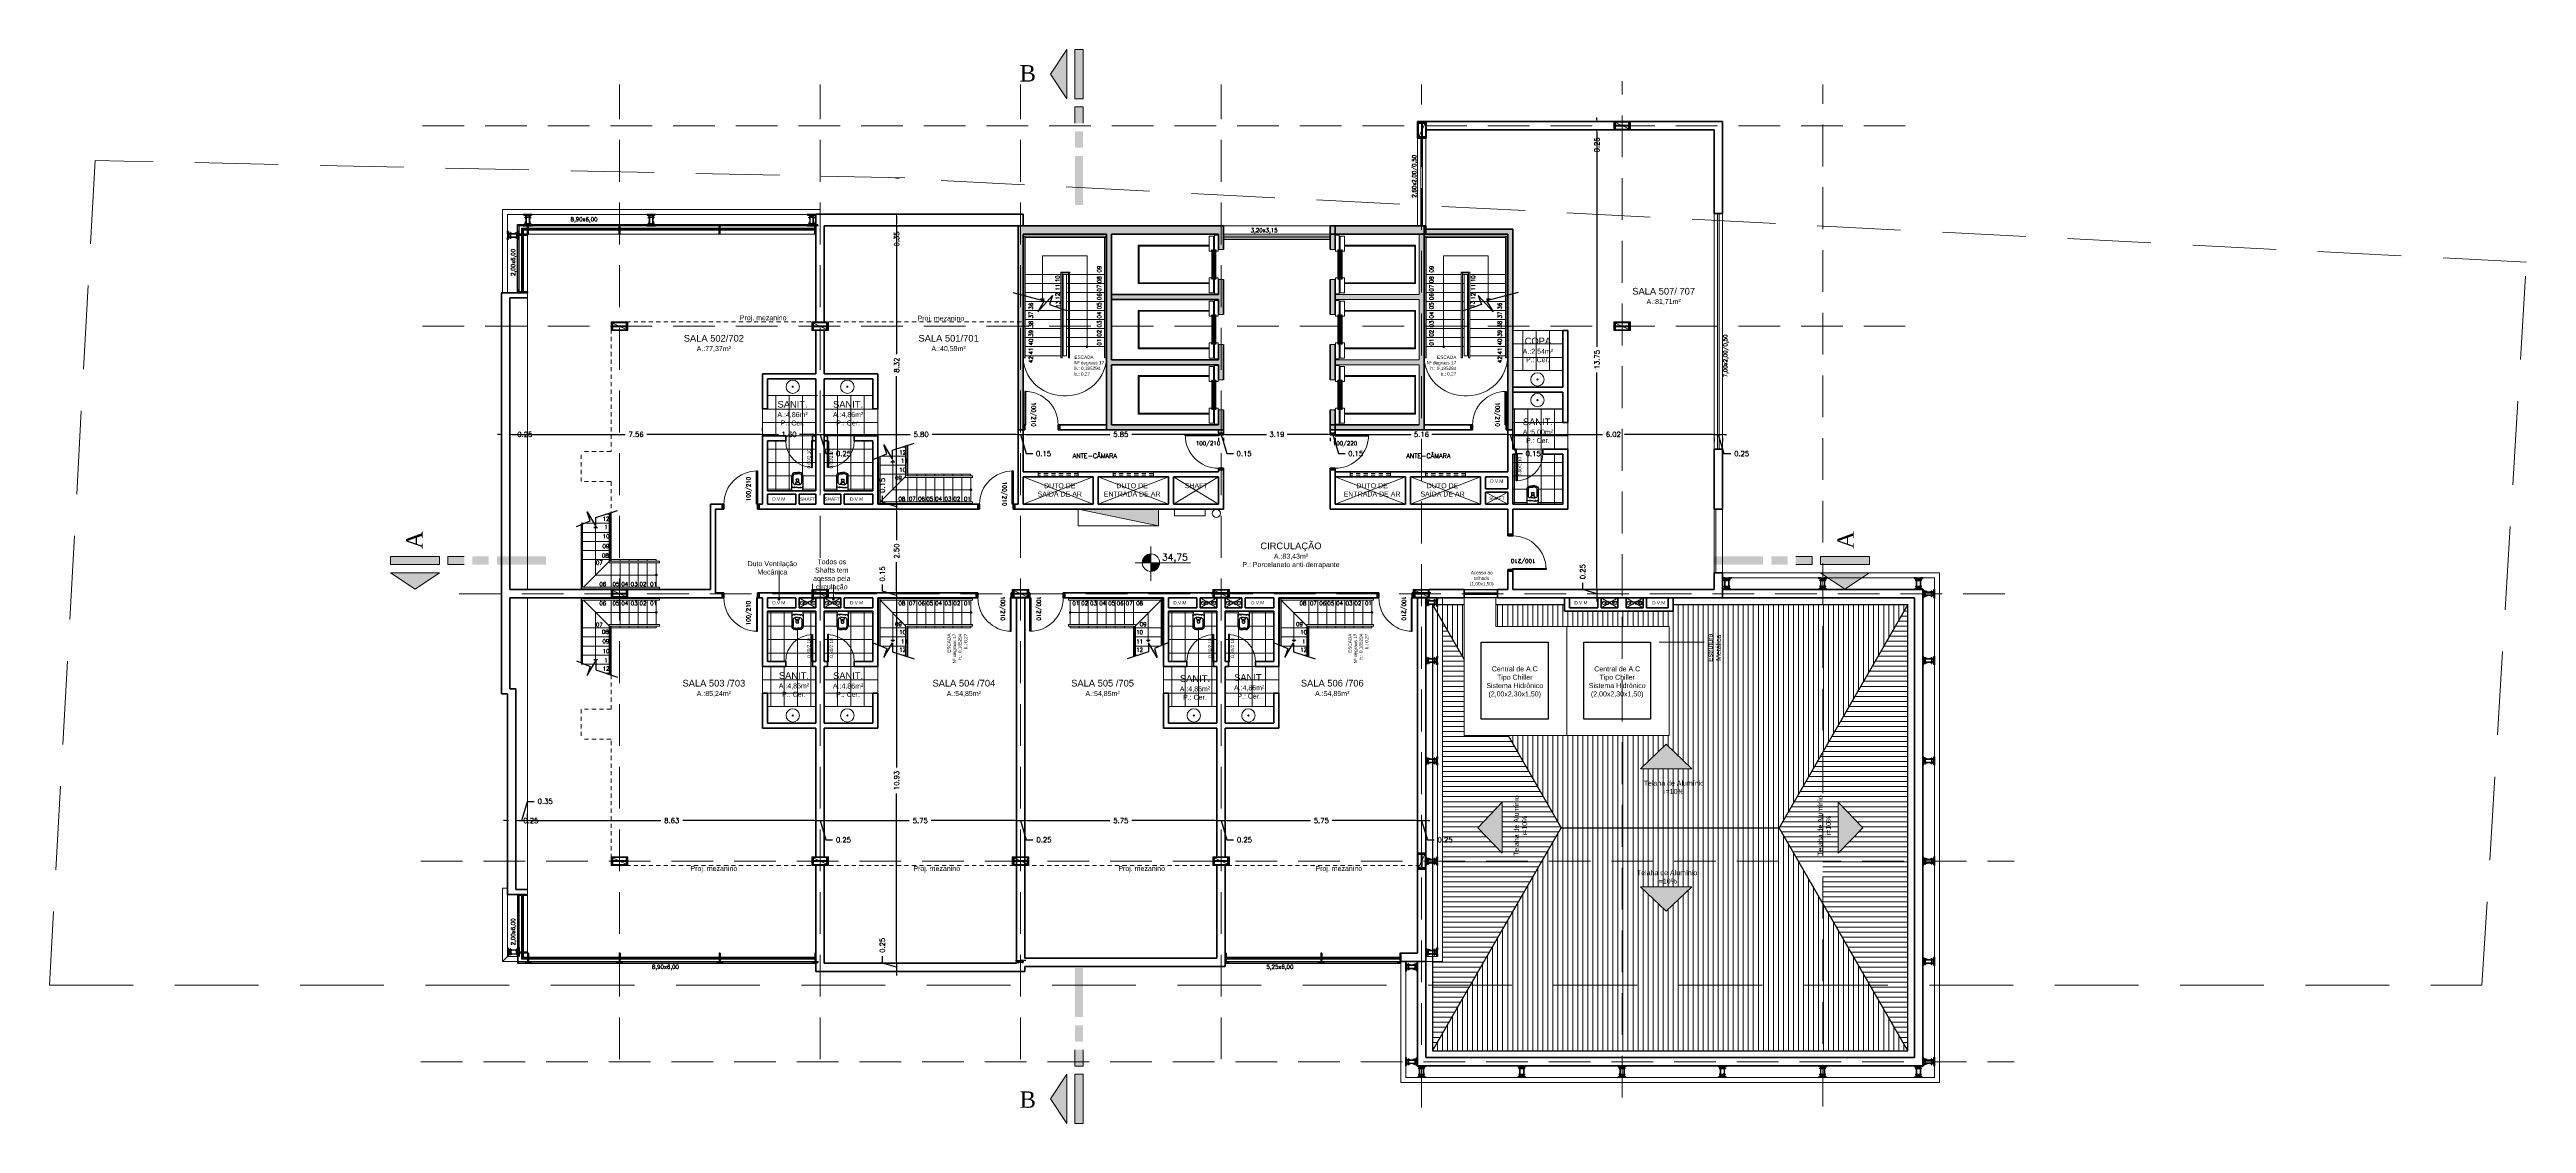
# Model space of a CAD drawing. Header units: millimetres. Extents: x 705 to 840, y 133 to 501.
# Drawn here: x 712.1 to 786.2, y 237.1 to 269.2 of the extents above; entities that cross this region are included whole.
import ezdxf

# ---------------------------------------------------------------- set-up
doc = ezdxf.new("R2010")
doc.units = ezdxf.units.MM
doc.header["$LTSCALE"] = 10
for name, pattern in [('DASHDOT', [25.4, 12.7, -6.35, 0, -6.35]), ('DASHED2', [0.375, 0.25, -0.125]), ('HIDDEN2', [0.1875, 0.125, -0.0625])]:
    doc.linetypes.add(name, pattern=pattern)
doc.layers.get('0').update_dxf_attribs({"color": 90})
doc.layers.add('ACCESORIO', color=90, linetype='Continuous')
doc.layers.add('VIDRO', color=140, linetype='Continuous')
for name, color, linetype, lineweight in [('CINZA', 252, 'Continuous', 13), ('cinza 03', 252, 'Continuous', 13), ('COTA', 90, 'Continuous', 9), ('DIMS', 90, 'Continuous', 9), ('HACHT', 90, 'Continuous', 9), ('HID', 16, 'Continuous', 20), ('LIFTELE', 16, 'Continuous', 20), ('linha estutura', 252, 'Continuous', 13), ('PAREDES', 50, 'Continuous', 50), ('PAREDES 2', 50, 'Continuous', 50), ('Pilares', 16, 'Continuous', 20), ('pn 02', 16, 'Continuous', 20), ('pn 04', 130, 'Continuous', 40), ('PN-01', 90, 'Continuous', 13), ('PN-03', 180, 'Continuous', 30), ('PN02', 16, 'Continuous', 20), ('recuos', 16, 'Continuous', 20), ('texto', 16, 'Continuous', 20), ('WALLS', 90, 'Continuous', 15)]:
    doc.layers.add(name, color=color, linetype=linetype, lineweight=lineweight)
doc.styles.get("Standard").update_dxf_attribs({"font": 'simplex.shx'})
doc.dimstyles.new('1-100', dxfattribs={"dimtxt": 0.15, "dimasz": 0.06, "dimexe": 0.2, "dimexo": 0.1, "dimgap": 0.1, "dimtad": 0, "dimzin": 0, "dimdsep": 46, "dimtxsty": 'Standard', "dimblk": 'DOT', "dimcen": 0.09, "dimclrd": 90, "dimclre": 90, "dimclrt": 16, "dimadec": 0, "dimazin": 0, "dimtfac": 1, "dimtofl": 0, "dimtmove": 0, "dimatfit": 3, "dimldrblk": 'DOT', "dimfxl": 0, "dimtolj": 1, "dimtzin": 0, "dimarcsym": 0})
pattern_1 = [(0, (736.9159, 249.5656), (0, 0.4), []), (90, (736.9159, 249.5656), (-0.4, 2e-17), [])]
pattern_2 = [(0, (748.9159, 249.5656), (0, 0.4), []), (90, (748.9159, 249.5656), (-0.4, 2e-17), [])]

# ---------------------------------------------------------------- blocks, each defined once
blk = doc.blocks.new('LIFTPLAN')
at = {"layer": 'LIFTELE', "color": 7, "linetype": 'Continuous'}
for p, q in [((-575, 0), (-575, 2125)), ((-575, 2125), (575, 2125)), ((-550, 0), (-550, 2100)), ((-550, 2100), (550, 2100)), ((550, 0), (550, 2100)), ((575, 0), (575, 2125)), ((-850, 0), (-400, 0)), ((-850, -130), (-850, 0)), ((-400, 0), (-400, -69)), ((400, 0), (850, 0)), ((400, -69), (400, 0)), ((850, 0), (850, -130)), ((-875, -180), (-900, -180)), ((875, -160), (-875, -160)), ((-875, -160), (-875, -269)), ((-875, -269), (-400, -269)), ((850, -130), (-850, -130)), ((-2, -75), (-439, -75)), ((-439, -75), (-439, -100)), ((-439, -100), (-2, -100)), ((-439, -170), (-2, -170)), ((-439, -200), (-439, -170)), ((-2, -200), (-439, -200)), ((-400, -69), (-432, -69)), ((-400, -206), (-432, -206)), ((-400, -269), (-400, -206)), ((-2, -100), (-2, -75)), ((-2, -170), (-2, -200)), ((2, -75), (439, -75)), ((2, -100), (2, -75)), ((439, -100), (2, -100)), ((439, -170), (2, -170)), ((2, -170), (2, -200)), ((2, -200), (439, -200)), ((432, -69), (400, -69)), ((400, -206), (400, -269)), ((432, -206), (400, -206)), ((400, -269), (875, -269)), ((439, -75), (439, -100)), ((439, -200), (439, -170)), ((875, -269), (875, -160)), ((900, -180), (875, -180))]:
    blk.add_line(p, q, dxfattribs=at)
blk = doc.blocks.new('VASO')
at = {"layer": 'PN-03', "color": 0}
for p, q in [((-0.513, -0.061), (-0.513, 0.098)), ((-0.508, 0.103), (-0.363, 0.109)), ((-0.413, -0.061), (-0.413, 0.059)), ((-0.363, 0.109), (-0.063, 0.109)), ((-0.323, -0.061), (-0.323, 0.009)), ((-0.299, 0.004), (-0.299, 0.011)), ((-0.255, -0.024), (-0.299, 0.004)), ((-0.263, 0.069), (-0.063, 0.069)), ((-0.003, 0.009), (-0.003, -0.061)), ((0.037, 0.009), (0.037, -0.061)), ((-0.513, -0.061), (-0.513, -0.219)), ((-0.508, -0.224), (-0.363, -0.231)), ((-0.413, -0.061), (-0.413, -0.181)), ((-0.363, -0.231), (-0.063, -0.231)), ((-0.323, -0.061), (-0.323, -0.131)), ((-0.255, -0.097), (-0.299, -0.125)), ((-0.299, -0.125), (-0.299, -0.132)), ((-0.263, -0.191), (-0.063, -0.191)), ((-0.253, -0.061), (-0.253, -0.031)), ((-0.238, -0.042), (-0.253, -0.041)), ((-0.253, -0.061), (-0.253, -0.09)), ((-0.238, -0.079), (-0.253, -0.08)), ((-0.183, -0.026), (-0.248, -0.026)), ((-0.183, -0.095), (-0.248, -0.095)), ((-0.003, -0.131), (-0.003, -0.061)), ((0.037, -0.131), (0.037, -0.061))]:
    blk.add_line(p, q, dxfattribs=at)
for points in [[(-0.402, 0.03, 0.139889), (-0.404, 0.03, 0.107118), (-0.405, 0.028, 0.079812), (-0.406, 0.026, 0.067459), (-0.406, 0.024, 0.067459), (-0.406, 0.021, 0.079812), (-0.405, 0.019, 0.107118), (-0.404, 0.018, 0.139889), (-0.402, 0.017, 0.139889), (-0.4, 0.018, 0.107118), (-0.399, 0.019, 0.079812), (-0.398, 0.021, 0.067459), (-0.398, 0.024, 0.067459), (-0.398, 0.026, 0.079812), (-0.399, 0.028, 0.107118), (-0.4, 0.03, 0.139889)], [(-0.402, -0.151, -0.139889), (-0.404, -0.151, -0.107118), (-0.405, -0.149, -0.079812), (-0.406, -0.147, -0.067459), (-0.406, -0.145, -0.067459), (-0.406, -0.142, -0.079812), (-0.405, -0.14, -0.107118), (-0.404, -0.139, -0.139889), (-0.402, -0.138, -0.139889), (-0.4, -0.139, -0.107118), (-0.399, -0.14, -0.079812), (-0.398, -0.142, -0.067459), (-0.398, -0.145, -0.067459), (-0.398, -0.147, -0.079812), (-0.399, -0.149, -0.107118), (-0.4, -0.151, -0.139889)]]:
    blk.add_lwpolyline(points, format="xyb", close=True, dxfattribs=at)
for centre, radius, start, end in [((-0.508, 0.098), 0.005, 92.52689, 180), ((-0.363, 0.059), 0.05, 90, 180), ((-0.263, 0.009), 0.06, 90, 180), ((-0.063, 0.009), 0.1, 0, 90), ((-0.063, 0.009), 0.06, 0, 90), ((-0.508, -0.219), 0.005, 180, 267.47311), ((-0.363, -0.181), 0.05, 180, 270), ((-0.263, -0.131), 0.06, 180, 270), ((-0.248, -0.031), 0.005, 90, 180), ((-0.248, -0.09), 0.005, 180, 270), ((-0.239, -0.049), 0.0067, 14.1141, 81.87895), ((-0.239, -0.072), 0.0067, 278.12105, 345.8859), ((-0.284, -0.065), 0.055, 4.68496, 19.1599), ((-0.284, -0.056), 0.055, 340.8401, 355.31504), ((-0.185, 0.009), 0.0347, 272.82366, 292.69005), ((-0.185, -0.13), 0.0347, 67.30995, 87.17634), ((-0.169, -0.028), 0.005, 13.94246, 112.69005), ((-0.169, -0.093), 0.005, 247.30995, 346.05754), ((-0.275, -0.062), 0.116, 0.91585, 18.02033), ((-0.275, -0.059), 0.116, 341.97967, 359.08415), ((-0.063, -0.131), 0.06, 270, 0), ((-0.063, -0.131), 0.1, 270, 0)]:
    blk.add_arc(centre, radius, start, end, dxfattribs=at)
blk = doc.blocks.new('BLO253')
blk.add_lwpolyline([(39.6, 2, -0.4142136), (40.6, 1, 0.4142136), (41.6, 0), (91.5, 0, 0.4142136), (92.5, 1), (92.5, 4, 0.4142136), (91.5, 5), (49.6, 5, -0.4142136), (44.6, 10), (44.6, 89, 0.4142136), (43.6, 90), (41.6, 90, 0.4142136), (40.6, 89), (40.6, 6.5, -0.4142136), (39.1, 5), (-39.1, 5, -0.4142136), (-40.6, 6.5), (-40.6, 89, 0.4142136), (-41.6, 90), (-43.6, 90, 0.4142136), (-44.6, 89), (-44.6, 10, -0.4142136), (-49.6, 5), (-91.5, 5, 0.4142136), (-92.5, 4), (-92.5, 1, 0.4142136), (-91.5, 0), (-41.6, 0, 0.4142136), (-40.6, 1, -0.4142136), (-39.6, 2)], format="xyb", close=True)
blk = doc.blocks.new('CAB-BUL')
for p, q in [((-6, 11), (6, 11)), ((-4, 2), (-4, 9)), ((-4, 1), (-4, 2)), ((4, 2), (4, 9)), ((4, 1), (4, 2))]:
    blk.add_line(p, q)
blk.add_lwpolyline([(-9, 1), (9, 1), (9, 0), (-9, 0)], close=True)
blk.add_lwpolyline([(8, 9, 0.888889), (4, 9, 0.50025), (-4, 9, 0.88987), (-8, 9), (-8, 2), (8, 2)], format="xyb", close=True)
blk = doc.blocks.new('TUERCA')
for p, q in [((-7, -2), (7, -2)), ((7, -10), (-7, -10)), ((-5, -11), (3, -10)), ((-5, -12), (4, -11)), ((-5, -13), (4, -12)), ((-5, -14), (4, -13)), ((-5, -16), (4, -14)), ((-4, -8), (-4, -3)), ((-3, -16), (4, -16)), ((4, -3), (4, -8))]:
    blk.add_line(p, q)
blk.add_lwpolyline([(-9, 0), (9, 0), (9, -2), (-9, -2)], close=True)
blk.add_lwpolyline([(-4, -8, -0.666895), (-9, -8), (-9, -3, -0.666895), (-4, -3, -0.349005), (4, -3, -0.666667), (9, -3), (9, -8, -0.666667), (4, -8, -0.349005)], format="xyb", close=True)
blk.add_lwpolyline([(-4, -10), (-3, -10), (-5, -11), (-3, -11), (-5, -12), (-3, -12), (-5, -13), (-3, -14), (-5, -14), (-3, -15), (-5, -16), (-3, -16), (3, -16), (4, -16), (3, -15), (4, -14), (3, -14), (4, -13), (3, -13), (4, -12), (3, -11), (4, -11), (3, -10), (4, -10)])
blk = doc.blocks.new('fixação madeira')
at = {"layer": 'ACCESORIO'}
for p, q in [((-0.052, -0.063), (-0.05, -0.076)), ((-0.052, -0.251), (-0.05, -0.264)), ((-0.05, -0.063), (-0.048, -0.076)), ((-0.05, -0.251), (-0.048, -0.264)), ((-0.048, -0.063), (-0.047, -0.076)), ((-0.048, -0.251), (-0.047, -0.264)), ((-0.047, -0.063), (-0.045, -0.076)), ((-0.047, -0.251), (-0.045, -0.264)), ((-0.045, -0.063), (-0.043, -0.076)), ((-0.045, -0.251), (-0.043, -0.264)), ((-0.043, -0.063), (-0.041, -0.076)), ((-0.043, -0.251), (-0.041, -0.264)), ((-0.041, -0.063), (-0.039, -0.076)), ((-0.041, -0.251), (-0.039, -0.264)), ((-0.039, -0.063), (-0.038, -0.076)), ((-0.039, -0.251), (-0.038, -0.264)), ((-0.038, -0.063), (-0.036, -0.076)), ((-0.038, -0.251), (-0.036, -0.264)), ((-0.036, -0.063), (-0.034, -0.076)), ((-0.036, -0.251), (-0.034, -0.264)), ((-0.034, -0.063), (-0.032, -0.076)), ((-0.034, -0.251), (-0.032, -0.264)), ((-0.032, -0.063), (-0.03, -0.076)), ((-0.032, -0.251), (-0.03, -0.264)), ((-0.03, -0.063), (-0.029, -0.076)), ((-0.03, -0.251), (-0.029, -0.264)), ((-0.029, -0.063), (-0.027, -0.076)), ((-0.029, -0.251), (-0.027, -0.264)), ((-0.027, -0.063), (-0.025, -0.076)), ((-0.027, -0.251), (-0.025, -0.264)), ((-0.025, -0.063), (-0.023, -0.076)), ((-0.025, -0.251), (-0.023, -0.264)), ((-0.023, -0.063), (-0.021, -0.076)), ((-0.023, -0.251), (-0.021, -0.264)), ((-0.021, -0.063), (-0.02, -0.076)), ((-0.021, -0.251), (-0.02, -0.264)), ((-0.02, -0.063), (-0.018, -0.076)), ((-0.02, -0.251), (-0.018, -0.264)), ((-0.018, -0.063), (-0.016, -0.076)), ((-0.018, -0.251), (-0.016, -0.264)), ((-0.016, -0.063), (-0.014, -0.076)), ((-0.016, -0.251), (-0.014, -0.264)), ((-0.014, -0.063), (-0.012, -0.076)), ((-0.014, -0.251), (-0.012, -0.264)), ((-0.012, -0.076), (-0.012, -0.063)), ((-0.012, -0.264), (-0.012, -0.251))]:
    blk.add_line(p, q, dxfattribs=at)
for points in [[(-0.06, -0.034), (0.057, -0.034), (0.057, -0.308), (-0.06, -0.308)], [(-0.052, -0.042), (0.049, -0.042), (0.049, -0.3), (-0.052, -0.3)]]:
    blk.add_lwpolyline(points, close=True, dxfattribs=at)
for points in [[(0.049, -0.063), (-0.014, -0.063), (-0.015, -0.066), (-0.016, -0.063), (-0.017, -0.066), (-0.018, -0.063), (-0.018, -0.066), (-0.02, -0.063), (-0.02, -0.066), (-0.021, -0.063), (-0.022, -0.066), (-0.023, -0.063), (-0.024, -0.066), (-0.025, -0.063), (-0.026, -0.066), (-0.027, -0.063), (-0.027, -0.066), (-0.029, -0.063), (-0.029, -0.066), (-0.03, -0.063), (-0.031, -0.066), (-0.032, -0.063), (-0.033, -0.066), (-0.034, -0.063), (-0.035, -0.066), (-0.036, -0.063), (-0.036, -0.066), (-0.038, -0.063), (-0.038, -0.066), (-0.039, -0.063), (-0.04, -0.066), (-0.041, -0.063), (-0.042, -0.066), (-0.043, -0.063), (-0.044, -0.066), (-0.045, -0.063), (-0.045, -0.066), (-0.047, -0.063), (-0.047, -0.066), (-0.048, -0.063), (-0.049, -0.066), (-0.05, -0.063), (-0.051, -0.066), (-0.052, -0.063)], [(-0.052, -0.076), (-0.051, -0.074), (-0.05, -0.076), (-0.05, -0.074), (-0.048, -0.076), (-0.048, -0.074), (-0.047, -0.076), (-0.046, -0.074), (-0.045, -0.076), (-0.044, -0.074), (-0.043, -0.076), (-0.042, -0.074), (-0.041, -0.076), (-0.041, -0.074), (-0.039, -0.076), (-0.039, -0.074), (-0.038, -0.076), (-0.037, -0.074), (-0.036, -0.076), (-0.035, -0.074), (-0.034, -0.076), (-0.033, -0.074), (-0.032, -0.076), (-0.032, -0.074), (-0.03, -0.076), (-0.03, -0.074), (-0.029, -0.076), (-0.028, -0.074), (-0.027, -0.076), (-0.026, -0.074), (-0.025, -0.076), (-0.024, -0.074), (-0.023, -0.076), (-0.023, -0.074), (-0.021, -0.076), (-0.021, -0.074), (-0.02, -0.076), (-0.019, -0.074), (-0.018, -0.076), (-0.017, -0.074), (-0.016, -0.076), (-0.015, -0.074), (-0.014, -0.076), (-0.014, -0.074), (-0.012, -0.076), (0.049, -0.076)], [(0.049, -0.251), (-0.014, -0.251), (-0.015, -0.253), (-0.016, -0.251), (-0.017, -0.253), (-0.018, -0.251), (-0.018, -0.253), (-0.02, -0.251), (-0.02, -0.253), (-0.021, -0.251), (-0.022, -0.253), (-0.023, -0.251), (-0.024, -0.253), (-0.025, -0.251), (-0.026, -0.253), (-0.027, -0.251), (-0.027, -0.253), (-0.029, -0.251), (-0.029, -0.253), (-0.03, -0.251), (-0.031, -0.253), (-0.032, -0.251), (-0.033, -0.253), (-0.034, -0.251), (-0.035, -0.253), (-0.036, -0.251), (-0.036, -0.253), (-0.038, -0.251), (-0.038, -0.253), (-0.039, -0.251), (-0.04, -0.253), (-0.041, -0.251), (-0.042, -0.253), (-0.043, -0.251), (-0.044, -0.253), (-0.045, -0.251), (-0.045, -0.253), (-0.047, -0.251), (-0.047, -0.253), (-0.048, -0.251), (-0.049, -0.253), (-0.05, -0.251), (-0.051, -0.253), (-0.052, -0.251)], [(-0.052, -0.264), (-0.051, -0.262), (-0.05, -0.264), (-0.05, -0.262), (-0.048, -0.264), (-0.048, -0.262), (-0.047, -0.264), (-0.046, -0.262), (-0.045, -0.264), (-0.044, -0.262), (-0.043, -0.264), (-0.042, -0.262), (-0.041, -0.264), (-0.041, -0.262), (-0.039, -0.264), (-0.039, -0.262), (-0.038, -0.264), (-0.037, -0.262), (-0.036, -0.264), (-0.035, -0.262), (-0.034, -0.264), (-0.033, -0.262), (-0.032, -0.264), (-0.032, -0.262), (-0.03, -0.264), (-0.03, -0.262), (-0.029, -0.264), (-0.028, -0.262), (-0.027, -0.264), (-0.026, -0.262), (-0.025, -0.264), (-0.024, -0.262), (-0.023, -0.264), (-0.023, -0.262), (-0.021, -0.264), (-0.021, -0.262), (-0.02, -0.264), (-0.019, -0.262), (-0.018, -0.264), (-0.017, -0.262), (-0.016, -0.264), (-0.015, -0.262), (-0.014, -0.264), (-0.014, -0.262), (-0.012, -0.264), (0.049, -0.264)]]:
    blk.add_lwpolyline(points, dxfattribs=at)
at = {"layer": 'ACCESORIO', "xscale": 0.001440000000002328, "yscale": 0.001440000000002328, "zscale": 0.00144, "rotation": 180}
blk.add_blockref('BLO253', (-0.001, 0.001), dxfattribs=at)
at = {"layer": 'ACCESORIO', "xscale": -0.001440000000002328, "yscale": 0.001440000000002328, "zscale": 0.00144}
blk.add_blockref('BLO253', (-0.001, -0.345), dxfattribs=at)
at = {"layer": 'ACCESORIO', "linetype": 'Continuous', "xscale": 0.001440000000002328, "yscale": 0.001440000000002328, "zscale": 0.00144}
for name, p, rotation in [('CAB-BUL', (-0.105, -0.006), 180), ('TUERCA', (-0.066, -0.07), 270), ('CAB-BUL', (0.063, -0.07), 270), ('CAB-BUL', (0.063, -0.258), 270), ('CAB-BUL', (0.1, -0.006), 180)]:
    blk.add_blockref(name, p, dxfattribs=dict(at, rotation=rotation))
at = {"layer": 'ACCESORIO', "linetype": 'Continuous', "xscale": -0.001440000000002328, "yscale": 0.001440000000002328, "zscale": 0.00144}
for p in [(-0.105, -0.338), (0.1, -0.338)]:
    blk.add_blockref('CAB-BUL', p, dxfattribs=at)
at = {"layer": 'ACCESORIO', "color": 252, "linetype": 'Continuous', "xscale": 0.001440000000002328, "yscale": 0.001440000000002328, "zscale": 0.00144, "rotation": 270}
blk.add_blockref('TUERCA', (-0.066, -0.258), dxfattribs=at)
blk = doc.blocks.new('_DOT')
at = {"color": 0, "linetype": 'ByBlock'}
blk.add_line((-0.5, 0), (-1, 0), dxfattribs=at)
at = {"color": 0, "linetype": 'ByBlock', "const_width": 0.5}
blk.add_lwpolyline([(-0.25, 0, 1), (0.25, 0, 1)], format="xyb", close=True, dxfattribs=at)
blk = doc.blocks.new('*D109')
at = {"layer": 'linha estutura', "color": 90, "lineweight": -2}
for p, q in [((725.781, 246.154), (725.721, 246.154)), ((725.841, 246.17), (725.841, 245.954)), ((726.091, 246.17), (726.091, 245.954)), ((726.151, 246.154), (726.211, 246.154))]:
    blk.add_line(p, q, dxfattribs=at)
at = {"layer": 'linha estutura', "color": 90, "lineweight": -2, "xscale": 0.06, "yscale": 0.06, "zscale": 0.06}
blk.add_blockref('_DOT', (725.841, 246.154), dxfattribs=at)
at = {"layer": 'linha estutura', "color": 90, "lineweight": -2, "xscale": 0.06, "yscale": 0.06, "zscale": 0.06, "rotation": 180}
blk.add_blockref('_DOT', (726.091, 246.154), dxfattribs=at)
at = {"layer": 'linha estutura', "color": 16, "insert": (726.539, 246.154), "char_height": 0.15, "attachment_point": 5}
blk.add_mtext('\\A1;0.25', dxfattribs=at)
blk = doc.blocks.new('*D110')
at = {"layer": 'linha estutura', "color": 90, "lineweight": -2}
for p, q in [((726.091, 246.17), (726.091, 245.954)), ((726.151, 246.154), (726.381, 246.154)), ((726.266, 246.154), (726.438, 246.729)), ((726.438, 246.729), (726.638, 246.729)), ((726.441, 246.254), (726.441, 246.354))]:
    blk.add_line(p, q, dxfattribs=at)
at = {"layer": 'linha estutura', "color": 90, "lineweight": -2, "xscale": 0.06, "yscale": 0.06, "zscale": 0.06, "rotation": 180}
blk.add_blockref('_DOT', (726.091, 246.154), dxfattribs=at)
at = {"layer": 'linha estutura', "color": 90, "lineweight": -2, "xscale": 0.06, "yscale": 0.06, "zscale": 0.06}
blk.add_blockref('_DOT', (726.441, 246.154), dxfattribs=at)
at = {"layer": 'linha estutura', "color": 16, "insert": (726.967, 246.729), "char_height": 0.15, "attachment_point": 5}
blk.add_mtext('\\A1;0.35', dxfattribs=at)
blk = doc.blocks.new('*D111')
at = {"layer": 'linha estutura', "color": 90, "lineweight": -2}
for p, q in [((726.441, 246.254), (726.441, 246.354)), ((726.501, 246.154), (730.425, 246.154)), ((735.006, 246.154), (731.082, 246.154)), ((735.066, 246.054), (735.066, 245.954))]:
    blk.add_line(p, q, dxfattribs=at)
at = {"layer": 'linha estutura', "color": 90, "lineweight": -2, "xscale": 0.06, "yscale": 0.06, "zscale": 0.06, "rotation": 180}
blk.add_blockref('_DOT', (726.441, 246.154), dxfattribs=at)
at = {"layer": 'linha estutura', "color": 90, "lineweight": -2, "xscale": 0.06, "yscale": 0.06, "zscale": 0.06}
blk.add_blockref('_DOT', (735.066, 246.154), dxfattribs=at)
at = {"layer": 'linha estutura', "color": 16, "insert": (730.753, 246.154), "char_height": 0.15, "attachment_point": 5}
blk.add_mtext('\\A1;8.63', dxfattribs=at)
blk = doc.blocks.new('*D112')
at = {"layer": 'linha estutura', "color": 90, "lineweight": -2}
for p, q in [((735.006, 246.154), (734.946, 246.154)), ((735.066, 246.154), (735.316, 246.154)), ((735.066, 246.054), (735.066, 245.954)), ((735.191, 246.154), (735.363, 245.579)), ((735.316, 246.054), (735.316, 245.954)), ((735.376, 246.154), (735.436, 246.154)), ((735.363, 245.579), (735.563, 245.579))]:
    blk.add_line(p, q, dxfattribs=at)
at = {"layer": 'linha estutura', "color": 90, "lineweight": -2, "xscale": 0.06, "yscale": 0.06, "zscale": 0.06}
blk.add_blockref('_DOT', (735.066, 246.154), dxfattribs=at)
at = {"layer": 'linha estutura', "color": 90, "lineweight": -2, "xscale": 0.06, "yscale": 0.06, "zscale": 0.06, "rotation": 180}
blk.add_blockref('_DOT', (735.316, 246.154), dxfattribs=at)
at = {"layer": 'linha estutura', "color": 16, "insert": (735.892, 245.579), "char_height": 0.15, "attachment_point": 5}
blk.add_mtext('\\A1;0.25', dxfattribs=at)
blk = doc.blocks.new('*D113')
at = {"layer": 'linha estutura', "color": 90, "lineweight": -2}
for p, q in [((735.316, 246.054), (735.316, 245.954)), ((735.376, 246.154), (737.862, 246.154)), ((741.006, 246.154), (738.519, 246.154)), ((741.066, 246.054), (741.066, 245.954))]:
    blk.add_line(p, q, dxfattribs=at)
at = {"layer": 'linha estutura', "color": 90, "lineweight": -2, "xscale": 0.06, "yscale": 0.06, "zscale": 0.06, "rotation": 180}
blk.add_blockref('_DOT', (735.316, 246.154), dxfattribs=at)
at = {"layer": 'linha estutura', "color": 90, "lineweight": -2, "xscale": 0.06, "yscale": 0.06, "zscale": 0.06}
blk.add_blockref('_DOT', (741.066, 246.154), dxfattribs=at)
at = {"layer": 'linha estutura', "color": 16, "insert": (738.191, 246.154), "char_height": 0.15, "attachment_point": 5}
blk.add_mtext('\\A1;5.75', dxfattribs=at)
blk = doc.blocks.new('*D114')
at = {"layer": 'linha estutura', "color": 90, "lineweight": -2}
for p, q in [((741.006, 246.154), (740.946, 246.154)), ((741.066, 246.154), (741.316, 246.154)), ((741.066, 246.054), (741.066, 245.954)), ((741.191, 246.154), (741.363, 245.579)), ((741.316, 246.054), (741.316, 245.954)), ((741.376, 246.154), (741.436, 246.154)), ((741.363, 245.579), (741.563, 245.579))]:
    blk.add_line(p, q, dxfattribs=at)
at = {"layer": 'linha estutura', "color": 90, "lineweight": -2, "xscale": 0.06, "yscale": 0.06, "zscale": 0.06}
blk.add_blockref('_DOT', (741.066, 246.154), dxfattribs=at)
at = {"layer": 'linha estutura', "color": 90, "lineweight": -2, "xscale": 0.06, "yscale": 0.06, "zscale": 0.06, "rotation": 180}
blk.add_blockref('_DOT', (741.316, 246.154), dxfattribs=at)
at = {"layer": 'linha estutura', "color": 16, "insert": (741.892, 245.579), "char_height": 0.15, "attachment_point": 5}
blk.add_mtext('\\A1;0.25', dxfattribs=at)
blk = doc.blocks.new('*D115')
at = {"layer": 'linha estutura', "color": 90, "lineweight": -2}
for p, q in [((741.316, 246.054), (741.316, 245.954)), ((741.376, 246.154), (743.862, 246.154)), ((747.006, 246.154), (744.519, 246.154)), ((747.066, 246.054), (747.066, 245.954))]:
    blk.add_line(p, q, dxfattribs=at)
at = {"layer": 'linha estutura', "color": 90, "lineweight": -2, "xscale": 0.06, "yscale": 0.06, "zscale": 0.06, "rotation": 180}
blk.add_blockref('_DOT', (741.316, 246.154), dxfattribs=at)
at = {"layer": 'linha estutura', "color": 90, "lineweight": -2, "xscale": 0.06, "yscale": 0.06, "zscale": 0.06}
blk.add_blockref('_DOT', (747.066, 246.154), dxfattribs=at)
at = {"layer": 'linha estutura', "color": 16, "insert": (744.191, 246.154), "char_height": 0.15, "attachment_point": 5}
blk.add_mtext('\\A1;5.75', dxfattribs=at)
blk = doc.blocks.new('*D116')
at = {"layer": 'linha estutura', "color": 90, "lineweight": -2}
for p, q in [((747.006, 246.154), (746.946, 246.154)), ((747.066, 246.154), (747.316, 246.154)), ((747.066, 246.054), (747.066, 245.954)), ((747.191, 246.154), (747.363, 245.579)), ((747.316, 246.054), (747.316, 245.954)), ((747.376, 246.154), (747.436, 246.154)), ((747.363, 245.579), (747.563, 245.579))]:
    blk.add_line(p, q, dxfattribs=at)
at = {"layer": 'linha estutura', "color": 90, "lineweight": -2, "xscale": 0.06, "yscale": 0.06, "zscale": 0.06}
blk.add_blockref('_DOT', (747.066, 246.154), dxfattribs=at)
at = {"layer": 'linha estutura', "color": 90, "lineweight": -2, "xscale": 0.06, "yscale": 0.06, "zscale": 0.06, "rotation": 180}
blk.add_blockref('_DOT', (747.316, 246.154), dxfattribs=at)
at = {"layer": 'linha estutura', "color": 16, "insert": (747.892, 245.579), "char_height": 0.15, "attachment_point": 5}
blk.add_mtext('\\A1;0.25', dxfattribs=at)
blk = doc.blocks.new('*D117')
at = {"layer": 'linha estutura', "color": 90, "lineweight": -2}
for p, q in [((747.316, 246.054), (747.316, 245.954)), ((747.376, 246.154), (749.862, 246.154)), ((753.006, 246.154), (750.519, 246.154)), ((753.066, 246.054), (753.066, 245.954))]:
    blk.add_line(p, q, dxfattribs=at)
at = {"layer": 'linha estutura', "color": 90, "lineweight": -2, "xscale": 0.06, "yscale": 0.06, "zscale": 0.06, "rotation": 180}
blk.add_blockref('_DOT', (747.316, 246.154), dxfattribs=at)
at = {"layer": 'linha estutura', "color": 90, "lineweight": -2, "xscale": 0.06, "yscale": 0.06, "zscale": 0.06}
blk.add_blockref('_DOT', (753.066, 246.154), dxfattribs=at)
at = {"layer": 'linha estutura', "color": 16, "insert": (750.191, 246.154), "char_height": 0.15, "attachment_point": 5}
blk.add_mtext('\\A1;5.75', dxfattribs=at)
blk = doc.blocks.new('*D118')
at = {"layer": 'linha estutura', "color": 90, "lineweight": -2}
for p, q in [((753.006, 246.154), (752.946, 246.154)), ((753.066, 246.154), (753.316, 246.154)), ((753.066, 246.054), (753.066, 245.954)), ((753.191, 246.154), (753.363, 245.579)), ((753.316, 246.054), (753.316, 245.954)), ((753.376, 246.154), (753.436, 246.154)), ((753.363, 245.579), (753.563, 245.579))]:
    blk.add_line(p, q, dxfattribs=at)
at = {"layer": 'linha estutura', "color": 90, "lineweight": -2, "xscale": 0.06, "yscale": 0.06, "zscale": 0.06}
blk.add_blockref('_DOT', (753.066, 246.154), dxfattribs=at)
at = {"layer": 'linha estutura', "color": 90, "lineweight": -2, "xscale": 0.06, "yscale": 0.06, "zscale": 0.06, "rotation": 180}
blk.add_blockref('_DOT', (753.316, 246.154), dxfattribs=at)
at = {"layer": 'linha estutura', "color": 16, "insert": (753.892, 245.579), "char_height": 0.15, "attachment_point": 5}
blk.add_mtext('\\A1;0.25', dxfattribs=at)
blk = doc.blocks.new('*D119')
at = {"layer": 'linha estutura', "color": 90, "lineweight": -2}
for p, q in [((725.598, 257.707), (725.538, 257.707)), ((725.658, 257.766), (725.658, 257.907)), ((725.908, 257.766), (725.908, 257.907)), ((725.968, 257.707), (726.028, 257.707))]:
    blk.add_line(p, q, dxfattribs=at)
at = {"layer": 'linha estutura', "color": 90, "lineweight": -2, "xscale": 0.06, "yscale": 0.06, "zscale": 0.06}
blk.add_blockref('_DOT', (725.658, 257.707), dxfattribs=at)
at = {"layer": 'linha estutura', "color": 90, "lineweight": -2, "xscale": 0.06, "yscale": 0.06, "zscale": 0.06, "rotation": 180}
blk.add_blockref('_DOT', (725.908, 257.707), dxfattribs=at)
at = {"layer": 'linha estutura', "color": 16, "insert": (726.357, 257.707), "char_height": 0.15, "attachment_point": 5}
blk.add_mtext('\\A1;0.25', dxfattribs=at)
blk = doc.blocks.new('*D120')
at = {"layer": 'linha estutura', "color": 90, "lineweight": -2}
for p, q in [((725.908, 257.766), (725.908, 257.907)), ((725.968, 257.707), (729.362, 257.707)), ((733.406, 257.707), (730.012, 257.707)), ((733.466, 257.807), (733.466, 257.907))]:
    blk.add_line(p, q, dxfattribs=at)
at = {"layer": 'linha estutura', "color": 90, "lineweight": -2, "xscale": 0.06, "yscale": 0.06, "zscale": 0.06, "rotation": 180}
blk.add_blockref('_DOT', (725.908, 257.707), dxfattribs=at)
at = {"layer": 'linha estutura', "color": 90, "lineweight": -2, "xscale": 0.06, "yscale": 0.06, "zscale": 0.06}
blk.add_blockref('_DOT', (733.466, 257.707), dxfattribs=at)
at = {"layer": 'linha estutura', "color": 16, "insert": (729.687, 257.707), "char_height": 0.15, "attachment_point": 5}
blk.add_mtext('\\A1;7.56', dxfattribs=at)
blk = doc.blocks.new('*D121')
at = {"layer": 'linha estutura', "color": 90, "lineweight": -2}
for p, q in [((733.466, 257.807), (733.466, 257.907)), ((733.526, 257.707), (733.952, 257.707)), ((735.006, 257.707), (734.58, 257.707)), ((735.066, 257.607), (735.066, 257.507))]:
    blk.add_line(p, q, dxfattribs=at)
at = {"layer": 'linha estutura', "color": 90, "lineweight": -2, "xscale": 0.06, "yscale": 0.06, "zscale": 0.06, "rotation": 180}
blk.add_blockref('_DOT', (733.466, 257.707), dxfattribs=at)
at = {"layer": 'linha estutura', "color": 90, "lineweight": -2, "xscale": 0.06, "yscale": 0.06, "zscale": 0.06}
blk.add_blockref('_DOT', (735.066, 257.707), dxfattribs=at)
at = {"layer": 'linha estutura', "color": 16, "insert": (734.266, 257.707), "char_height": 0.15, "attachment_point": 5}
blk.add_mtext('\\A1;1.60', dxfattribs=at)
blk = doc.blocks.new('*D122')
at = {"layer": 'linha estutura', "color": 90, "lineweight": -2}
for p, q in [((735.006, 257.707), (734.946, 257.707)), ((735.066, 257.707), (735.316, 257.707)), ((735.066, 257.607), (735.066, 257.507)), ((735.191, 257.707), (735.363, 257.132)), ((735.316, 257.607), (735.316, 257.507)), ((735.376, 257.707), (735.436, 257.707)), ((735.363, 257.132), (735.563, 257.132))]:
    blk.add_line(p, q, dxfattribs=at)
at = {"layer": 'linha estutura', "color": 90, "lineweight": -2, "xscale": 0.06, "yscale": 0.06, "zscale": 0.06}
blk.add_blockref('_DOT', (735.066, 257.707), dxfattribs=at)
at = {"layer": 'linha estutura', "color": 90, "lineweight": -2, "xscale": 0.06, "yscale": 0.06, "zscale": 0.06, "rotation": 180}
blk.add_blockref('_DOT', (735.316, 257.707), dxfattribs=at)
at = {"layer": 'linha estutura', "color": 16, "insert": (735.892, 257.132), "char_height": 0.15, "attachment_point": 5}
blk.add_mtext('\\A1;0.25', dxfattribs=at)
blk = doc.blocks.new('*D123')
at = {"layer": 'linha estutura', "color": 90, "lineweight": -2}
for p, q in [((735.316, 257.607), (735.316, 257.507)), ((735.376, 257.707), (737.887, 257.707)), ((741.056, 257.707), (738.544, 257.707)), ((741.116, 257.607), (741.116, 257.507))]:
    blk.add_line(p, q, dxfattribs=at)
at = {"layer": 'linha estutura', "color": 90, "lineweight": -2, "xscale": 0.06, "yscale": 0.06, "zscale": 0.06, "rotation": 180}
blk.add_blockref('_DOT', (735.316, 257.707), dxfattribs=at)
at = {"layer": 'linha estutura', "color": 90, "lineweight": -2, "xscale": 0.06, "yscale": 0.06, "zscale": 0.06}
blk.add_blockref('_DOT', (741.116, 257.707), dxfattribs=at)
at = {"layer": 'linha estutura', "color": 16, "insert": (738.216, 257.707), "char_height": 0.15, "attachment_point": 5}
blk.add_mtext('\\A1;5.80', dxfattribs=at)
blk = doc.blocks.new('*D124')
at = {"layer": 'linha estutura', "color": 90, "lineweight": -2}
for p, q in [((741.056, 257.707), (740.996, 257.707)), ((741.116, 257.707), (741.266, 257.707)), ((741.116, 257.607), (741.116, 257.507)), ((741.191, 257.707), (741.363, 257.132)), ((741.266, 257.607), (741.266, 257.507)), ((741.326, 257.707), (741.386, 257.707)), ((741.363, 257.132), (741.563, 257.132))]:
    blk.add_line(p, q, dxfattribs=at)
at = {"layer": 'linha estutura', "color": 90, "lineweight": -2, "xscale": 0.06, "yscale": 0.06, "zscale": 0.06}
blk.add_blockref('_DOT', (741.116, 257.707), dxfattribs=at)
at = {"layer": 'linha estutura', "color": 90, "lineweight": -2, "xscale": 0.06, "yscale": 0.06, "zscale": 0.06, "rotation": 180}
blk.add_blockref('_DOT', (741.266, 257.707), dxfattribs=at)
at = {"layer": 'linha estutura', "color": 16, "insert": (741.878, 257.132), "char_height": 0.15, "attachment_point": 5}
blk.add_mtext('\\A1;0.15', dxfattribs=at)
blk = doc.blocks.new('*D125')
at = {"layer": 'linha estutura', "color": 90, "lineweight": -2}
for p, q in [((741.266, 257.607), (741.266, 257.507)), ((741.326, 257.707), (743.862, 257.707)), ((747.056, 257.707), (744.519, 257.707)), ((747.116, 257.607), (747.116, 257.507))]:
    blk.add_line(p, q, dxfattribs=at)
at = {"layer": 'linha estutura', "color": 90, "lineweight": -2, "xscale": 0.06, "yscale": 0.06, "zscale": 0.06, "rotation": 180}
blk.add_blockref('_DOT', (741.266, 257.707), dxfattribs=at)
at = {"layer": 'linha estutura', "color": 90, "lineweight": -2, "xscale": 0.06, "yscale": 0.06, "zscale": 0.06}
blk.add_blockref('_DOT', (747.116, 257.707), dxfattribs=at)
at = {"layer": 'linha estutura', "color": 16, "insert": (744.191, 257.707), "char_height": 0.15, "attachment_point": 5}
blk.add_mtext('\\A1;5.85', dxfattribs=at)
blk = doc.blocks.new('*D126')
at = {"layer": 'linha estutura', "color": 90, "lineweight": -2}
for p, q in [((747.056, 257.707), (746.996, 257.707)), ((747.116, 257.707), (747.266, 257.707)), ((747.116, 257.607), (747.116, 257.507)), ((747.191, 257.707), (747.363, 257.132)), ((747.266, 257.607), (747.266, 257.507)), ((747.326, 257.707), (747.386, 257.707)), ((747.363, 257.132), (747.563, 257.132))]:
    blk.add_line(p, q, dxfattribs=at)
at = {"layer": 'linha estutura', "color": 90, "lineweight": -2, "xscale": 0.06, "yscale": 0.06, "zscale": 0.06}
blk.add_blockref('_DOT', (747.116, 257.707), dxfattribs=at)
at = {"layer": 'linha estutura', "color": 90, "lineweight": -2, "xscale": 0.06, "yscale": 0.06, "zscale": 0.06, "rotation": 180}
blk.add_blockref('_DOT', (747.266, 257.707), dxfattribs=at)
at = {"layer": 'linha estutura', "color": 16, "insert": (747.878, 257.132), "char_height": 0.15, "attachment_point": 5}
blk.add_mtext('\\A1;0.15', dxfattribs=at)
blk = doc.blocks.new('*D127')
at = {"layer": 'linha estutura', "color": 90, "lineweight": -2}
for p, q in [((747.266, 257.607), (747.266, 257.507)), ((747.326, 257.707), (748.55, 257.707)), ((750.396, 257.707), (749.172, 257.707)), ((750.456, 257.607), (750.456, 257.507))]:
    blk.add_line(p, q, dxfattribs=at)
at = {"layer": 'linha estutura', "color": 90, "lineweight": -2, "xscale": 0.06, "yscale": 0.06, "zscale": 0.06, "rotation": 180}
blk.add_blockref('_DOT', (747.266, 257.707), dxfattribs=at)
at = {"layer": 'linha estutura', "color": 90, "lineweight": -2, "xscale": 0.06, "yscale": 0.06, "zscale": 0.06}
blk.add_blockref('_DOT', (750.456, 257.707), dxfattribs=at)
at = {"layer": 'linha estutura', "color": 16, "insert": (748.861, 257.707), "char_height": 0.15, "attachment_point": 5}
blk.add_mtext('\\A1;3.19', dxfattribs=at)
blk = doc.blocks.new('*D128')
at = {"layer": 'linha estutura', "color": 90, "lineweight": -2}
for p, q in [((750.396, 257.707), (750.336, 257.707)), ((750.456, 257.707), (750.606, 257.707)), ((750.456, 257.607), (750.456, 257.507)), ((750.531, 257.707), (750.703, 257.132)), ((750.606, 257.607), (750.606, 257.507)), ((750.666, 257.707), (750.726, 257.707)), ((750.703, 257.132), (750.903, 257.132))]:
    blk.add_line(p, q, dxfattribs=at)
at = {"layer": 'linha estutura', "color": 90, "lineweight": -2, "xscale": 0.06, "yscale": 0.06, "zscale": 0.06}
blk.add_blockref('_DOT', (750.456, 257.707), dxfattribs=at)
at = {"layer": 'linha estutura', "color": 90, "lineweight": -2, "xscale": 0.06, "yscale": 0.06, "zscale": 0.06, "rotation": 180}
blk.add_blockref('_DOT', (750.606, 257.707), dxfattribs=at)
at = {"layer": 'linha estutura', "color": 16, "insert": (751.218, 257.132), "char_height": 0.15, "attachment_point": 5}
blk.add_mtext('\\A1;0.15', dxfattribs=at)
blk = doc.blocks.new('*D129')
at = {"layer": 'linha estutura', "color": 90, "lineweight": -2}
for p, q in [((750.606, 257.607), (750.606, 257.507)), ((750.666, 257.707), (752.875, 257.707)), ((755.706, 257.707), (753.497, 257.707)), ((755.766, 257.607), (755.766, 257.507))]:
    blk.add_line(p, q, dxfattribs=at)
at = {"layer": 'linha estutura', "color": 90, "lineweight": -2, "xscale": 0.06, "yscale": 0.06, "zscale": 0.06, "rotation": 180}
blk.add_blockref('_DOT', (750.606, 257.707), dxfattribs=at)
at = {"layer": 'linha estutura', "color": 90, "lineweight": -2, "xscale": 0.06, "yscale": 0.06, "zscale": 0.06}
blk.add_blockref('_DOT', (755.766, 257.707), dxfattribs=at)
at = {"layer": 'linha estutura', "color": 16, "insert": (753.186, 257.707), "char_height": 0.15, "attachment_point": 5}
blk.add_mtext('\\A1;5.16', dxfattribs=at)
blk = doc.blocks.new('*D130')
at = {"layer": 'linha estutura', "color": 90, "lineweight": -2}
for p, q in [((755.706, 257.707), (755.646, 257.707)), ((755.766, 257.707), (755.916, 257.707)), ((755.766, 257.607), (755.766, 257.507)), ((755.841, 257.707), (756.013, 257.132)), ((755.916, 257.607), (755.916, 257.507)), ((755.976, 257.707), (756.036, 257.707)), ((756.013, 257.132), (756.213, 257.132))]:
    blk.add_line(p, q, dxfattribs=at)
at = {"layer": 'linha estutura', "color": 90, "lineweight": -2, "xscale": 0.06, "yscale": 0.06, "zscale": 0.06}
blk.add_blockref('_DOT', (755.766, 257.707), dxfattribs=at)
at = {"layer": 'linha estutura', "color": 90, "lineweight": -2, "xscale": 0.06, "yscale": 0.06, "zscale": 0.06, "rotation": 180}
blk.add_blockref('_DOT', (755.916, 257.707), dxfattribs=at)
at = {"layer": 'linha estutura', "color": 16, "insert": (756.528, 257.132), "char_height": 0.15, "attachment_point": 5}
blk.add_mtext('\\A1;0.15', dxfattribs=at)
blk = doc.blocks.new('*D131')
at = {"layer": 'linha estutura', "color": 90, "lineweight": -2}
for p, q in [((755.916, 257.607), (755.916, 257.507)), ((755.976, 257.707), (758.6, 257.707)), ((761.881, 257.707), (759.257, 257.707)), ((761.941, 257.607), (761.941, 257.507))]:
    blk.add_line(p, q, dxfattribs=at)
at = {"layer": 'linha estutura', "color": 90, "lineweight": -2, "xscale": 0.06, "yscale": 0.06, "zscale": 0.06, "rotation": 180}
blk.add_blockref('_DOT', (755.916, 257.707), dxfattribs=at)
at = {"layer": 'linha estutura', "color": 90, "lineweight": -2, "xscale": 0.06, "yscale": 0.06, "zscale": 0.06}
blk.add_blockref('_DOT', (761.941, 257.707), dxfattribs=at)
at = {"layer": 'linha estutura', "color": 16, "insert": (758.928, 257.707), "char_height": 0.15, "attachment_point": 5}
blk.add_mtext('\\A1;6.02', dxfattribs=at)
blk = doc.blocks.new('*D132')
at = {"layer": 'linha estutura', "color": 90, "lineweight": -2}
for p, q in [((761.881, 257.707), (761.821, 257.707)), ((761.941, 257.707), (762.191, 257.707)), ((761.941, 257.607), (761.941, 257.507)), ((762.066, 257.707), (762.238, 257.132)), ((762.191, 257.607), (762.191, 257.507)), ((762.251, 257.707), (762.311, 257.707)), ((762.238, 257.132), (762.438, 257.132))]:
    blk.add_line(p, q, dxfattribs=at)
at = {"layer": 'linha estutura', "color": 90, "lineweight": -2, "xscale": 0.06, "yscale": 0.06, "zscale": 0.06}
blk.add_blockref('_DOT', (761.941, 257.707), dxfattribs=at)
at = {"layer": 'linha estutura', "color": 90, "lineweight": -2, "xscale": 0.06, "yscale": 0.06, "zscale": 0.06, "rotation": 180}
blk.add_blockref('_DOT', (762.191, 257.707), dxfattribs=at)
at = {"layer": 'linha estutura', "color": 16, "insert": (762.767, 257.132), "char_height": 0.15, "attachment_point": 5}
blk.add_mtext('\\A1;0.25', dxfattribs=at)
blk = doc.blocks.new('*D133')
at = {"layer": 'linha estutura', "color": 90, "lineweight": -2}
for p, q in [((737.482, 264.231), (737.482, 264.001)), ((737.482, 263.941), (737.482, 263.881)), ((737.553, 264.291), (737.682, 264.291)), ((737.553, 263.941), (737.682, 263.941))]:
    blk.add_line(p, q, dxfattribs=at)
at = {"layer": 'linha estutura', "color": 90, "lineweight": -2, "xscale": 0.06, "yscale": 0.06, "zscale": 0.06}
for p, rotation in [((737.482, 264.291), 90), ((737.482, 263.941), 270)]:
    blk.add_blockref('_DOT', p, dxfattribs=dict(at, rotation=rotation))
at = {"layer": 'linha estutura', "color": 16, "insert": (737.482, 263.552), "char_height": 0.15, "attachment_point": 5, "rotation": 90}
blk.add_mtext('\\A1;0.35', dxfattribs=at)
blk = doc.blocks.new('*D134')
at = {"layer": 'linha estutura', "color": 90, "lineweight": -2}
for p, q in [((737.482, 263.881), (737.482, 260.107)), ((737.553, 263.941), (737.682, 263.941)), ((737.482, 255.676), (737.482, 259.45)), ((737.382, 255.616), (737.282, 255.616))]:
    blk.add_line(p, q, dxfattribs=at)
at = {"layer": 'linha estutura', "color": 90, "lineweight": -2, "xscale": 0.06, "yscale": 0.06, "zscale": 0.06}
for p, rotation in [((737.482, 263.941), 90), ((737.482, 255.616), 270)]:
    blk.add_blockref('_DOT', p, dxfattribs=dict(at, rotation=rotation))
at = {"layer": 'linha estutura', "color": 16, "insert": (737.482, 259.778), "char_height": 0.15, "attachment_point": 5, "rotation": 90}
blk.add_mtext('\\A1;8.32', dxfattribs=at)
blk = doc.blocks.new('*D135')
at = {"layer": 'linha estutura', "color": 90, "lineweight": -2}
for p, q in [((737.057, 255.668), (737.057, 255.868)), ((737.482, 255.676), (737.482, 255.736)), ((737.482, 255.541), (737.057, 255.668)), ((737.382, 255.616), (737.282, 255.616)), ((737.382, 255.466), (737.282, 255.466)), ((737.482, 255.616), (737.482, 255.466)), ((737.482, 255.406), (737.482, 255.346))]:
    blk.add_line(p, q, dxfattribs=at)
at = {"layer": 'linha estutura', "color": 90, "lineweight": -2, "xscale": 0.06, "yscale": 0.06, "zscale": 0.06}
for p, rotation in [((737.482, 255.616), 270), ((737.482, 255.466), 90)]:
    blk.add_blockref('_DOT', p, dxfattribs=dict(at, rotation=rotation))
at = {"layer": 'linha estutura', "color": 16, "insert": (737.057, 256.182), "char_height": 0.15, "attachment_point": 5, "rotation": 90}
blk.add_mtext('\\A1;0.15', dxfattribs=at)
blk = doc.blocks.new('*D136')
at = {"layer": 'linha estutura', "color": 90, "lineweight": -2}
for p, q in [((737.382, 255.466), (737.282, 255.466)), ((737.482, 255.406), (737.482, 254.544)), ((737.482, 253.026), (737.482, 253.887)), ((737.382, 252.966), (737.282, 252.966))]:
    blk.add_line(p, q, dxfattribs=at)
at = {"layer": 'linha estutura', "color": 90, "lineweight": -2, "xscale": 0.06, "yscale": 0.06, "zscale": 0.06}
for p, rotation in [((737.482, 255.466), 90), ((737.482, 252.966), 270)]:
    blk.add_blockref('_DOT', p, dxfattribs=dict(at, rotation=rotation))
at = {"layer": 'linha estutura', "color": 16, "insert": (737.482, 254.216), "char_height": 0.15, "attachment_point": 5, "rotation": 90}
blk.add_mtext('\\A1;2.50', dxfattribs=at)
blk = doc.blocks.new('*D137')
at = {"layer": 'linha estutura', "color": 90, "lineweight": -2}
for p, q in [((737.057, 253.018), (737.057, 253.218)), ((737.482, 252.891), (737.057, 253.018)), ((737.382, 252.966), (737.282, 252.966)), ((737.382, 252.816), (737.282, 252.816)), ((737.482, 253.026), (737.482, 253.086)), ((737.482, 252.966), (737.482, 252.816)), ((737.482, 252.756), (737.482, 252.696))]:
    blk.add_line(p, q, dxfattribs=at)
at = {"layer": 'linha estutura', "color": 90, "lineweight": -2, "xscale": 0.06, "yscale": 0.06, "zscale": 0.06}
for p, rotation in [((737.482, 252.966), 270), ((737.482, 252.816), 90)]:
    blk.add_blockref('_DOT', p, dxfattribs=dict(at, rotation=rotation))
at = {"layer": 'linha estutura', "color": 16, "insert": (737.057, 253.532), "char_height": 0.15, "attachment_point": 5, "rotation": 90}
blk.add_mtext('\\A1;0.15', dxfattribs=at)
blk = doc.blocks.new('*D138')
at = {"layer": 'linha estutura', "color": 90, "lineweight": -2}
for p, q in [((737.382, 252.816), (737.282, 252.816)), ((737.482, 252.756), (737.482, 247.739)), ((737.482, 241.951), (737.482, 246.967)), ((737.382, 241.891), (737.282, 241.891))]:
    blk.add_line(p, q, dxfattribs=at)
at = {"layer": 'linha estutura', "color": 90, "lineweight": -2, "xscale": 0.06, "yscale": 0.06, "zscale": 0.06}
for p, rotation in [((737.482, 252.816), 90), ((737.482, 241.891), 270)]:
    blk.add_blockref('_DOT', p, dxfattribs=dict(at, rotation=rotation))
at = {"layer": 'linha estutura', "color": 16, "insert": (737.482, 247.353), "char_height": 0.15, "attachment_point": 5, "rotation": 90}
blk.add_mtext('\\A1;10.93', dxfattribs=at)
blk = doc.blocks.new('*D139')
at = {"layer": 'linha estutura', "color": 90, "lineweight": -2}
for p, q in [((737.057, 241.893), (737.057, 242.093)), ((737.482, 241.766), (737.057, 241.893)), ((737.382, 241.891), (737.282, 241.891)), ((737.382, 241.641), (737.282, 241.641)), ((737.482, 241.951), (737.482, 242.011)), ((737.482, 241.891), (737.482, 241.641)), ((737.482, 241.581), (737.482, 241.521))]:
    blk.add_line(p, q, dxfattribs=at)
at = {"layer": 'linha estutura', "color": 90, "lineweight": -2, "xscale": 0.06, "yscale": 0.06, "zscale": 0.06}
for p, rotation in [((737.482, 241.891), 270), ((737.482, 241.641), 90)]:
    blk.add_blockref('_DOT', p, dxfattribs=dict(at, rotation=rotation))
at = {"layer": 'linha estutura', "color": 16, "insert": (737.057, 242.422), "char_height": 0.15, "attachment_point": 5, "rotation": 90}
blk.add_mtext('\\A1;0.25', dxfattribs=at)
blk = doc.blocks.new('*D140')
at = {"layer": 'linha estutura', "color": 90, "lineweight": -2}
for p, q in [((758.221, 267.066), (758.635, 267.066)), ((758.221, 266.816), (758.635, 266.816)), ((758.435, 267.126), (758.435, 267.186)), ((758.435, 266.756), (758.435, 266.696))]:
    blk.add_line(p, q, dxfattribs=at)
at = {"layer": 'linha estutura', "color": 90, "lineweight": -2, "xscale": 0.06, "yscale": 0.06, "zscale": 0.06}
for p, rotation in [((758.435, 267.066), 270), ((758.435, 266.816), 90)]:
    blk.add_blockref('_DOT', p, dxfattribs=dict(at, rotation=rotation))
at = {"layer": 'linha estutura', "color": 16, "insert": (758.435, 266.367), "char_height": 0.15, "attachment_point": 5, "rotation": 90}
blk.add_mtext('\\A1;0.25', dxfattribs=at)
blk = doc.blocks.new('*D141')
at = {"layer": 'linha estutura', "color": 90, "lineweight": -2}
for p, q in [((758.221, 266.816), (758.635, 266.816)), ((758.435, 266.756), (758.435, 260.326)), ((758.435, 253.126), (758.435, 259.555)), ((758.335, 253.066), (758.235, 253.066))]:
    blk.add_line(p, q, dxfattribs=at)
at = {"layer": 'linha estutura', "color": 90, "lineweight": -2, "xscale": 0.06, "yscale": 0.06, "zscale": 0.06}
for p, rotation in [((758.435, 266.816), 90), ((758.435, 253.066), 270)]:
    blk.add_blockref('_DOT', p, dxfattribs=dict(at, rotation=rotation))
at = {"layer": 'linha estutura', "color": 16, "insert": (758.435, 259.941), "char_height": 0.15, "attachment_point": 5, "rotation": 90}
blk.add_mtext('\\A1;13.75', dxfattribs=at)
blk = doc.blocks.new('*D142')
at = {"layer": 'linha estutura', "color": 90, "lineweight": -2}
for p, q in [((758.01, 253.068), (758.01, 253.268)), ((758.435, 252.941), (758.01, 253.068)), ((758.335, 253.066), (758.235, 253.066)), ((758.335, 252.816), (758.235, 252.816)), ((758.435, 253.126), (758.435, 253.186)), ((758.435, 253.066), (758.435, 252.816)), ((758.435, 252.756), (758.435, 252.696))]:
    blk.add_line(p, q, dxfattribs=at)
at = {"layer": 'linha estutura', "color": 90, "lineweight": -2, "xscale": 0.06, "yscale": 0.06, "zscale": 0.06}
for p, rotation in [((758.435, 253.066), 270), ((758.435, 252.816), 90)]:
    blk.add_blockref('_DOT', p, dxfattribs=dict(at, rotation=rotation))
at = {"layer": 'linha estutura', "color": 16, "insert": (758.01, 253.597), "char_height": 0.15, "attachment_point": 5, "rotation": 90}
blk.add_mtext('\\A1;0.25', dxfattribs=at)

msp = doc.modelspace()

# ---------------------------------------------------------------- hatches: boundary and pattern name
at = {"layer": 'cinza 03'}
h = msp.add_hatch(color=256, dxfattribs=at)
h.paths.add_polyline_path([(747.191, 263.941), (741.191, 263.941), (741.191, 261.887), (741.266, 261.867), (741.266, 262.182), (741.266, 263.691), (743.766, 263.691), (743.766, 258.772), (743.916, 258.772), (743.916, 259.791), (747.116, 259.791), (747.116, 259.341), (747.191, 259.341), (747.191, 260.391), (747.116, 260.391), (747.116, 259.941), (743.916, 259.941), (743.916, 263.691), (747.116, 263.691), (747.116, 263.241), (747.191, 263.241)])
h.paths.add_polyline_path([(747.266, 263.941), (747.191, 263.941), (747.191, 263.241), (747.266, 263.241)])
h.paths.add_polyline_path([(747.191, 262.341), (747.116, 262.341), (747.116, 261.891), (743.916, 261.891), (743.916, 261.741), (747.116, 261.741), (747.116, 261.291), (747.191, 261.291)], flags=17)
h.paths.add_polyline_path([(747.266, 262.341), (747.191, 262.341), (747.191, 261.291), (747.266, 261.291)])
h.paths.add_polyline_path([(747.266, 260.391), (747.191, 260.391), (747.191, 259.341), (747.266, 259.341)])
h.paths.add_polyline_path([(747.266, 258.441), (747.191, 258.441), (747.191, 257.841), (747.266, 257.841)])
h.paths.add_polyline_path([(747.191, 258.441), (747.116, 258.441), (747.116, 257.991), (743.916, 257.991), (743.916, 258.772), (743.766, 258.772), (743.766, 257.841), (747.191, 257.841)])
h.paths.add_polyline_path([(741.191, 261.887), (741.116, 261.907), (741.116, 261.071), (741.191, 261.071)])
h.paths.add_polyline_path([(741.266, 261.867), (741.191, 261.887), (741.191, 261.071), (741.266, 261.071)])
h.paths.add_polyline_path([(741.191, 261.071), (741.116, 261.071), (741.116, 257.841), (741.191, 257.841)])
h.paths.add_polyline_path([(741.266, 261.071), (741.191, 261.071), (741.191, 257.841), (741.266, 257.841), (741.266, 257.991)])
h.paths.add_polyline_path([(741.191, 263.941), (741.116, 263.941), (741.116, 261.907), (741.191, 261.887)])
h = msp.add_hatch(color=256, dxfattribs=at)
h.paths.add_polyline_path([(753.191, 263.941), (753.066, 263.941), (750.606, 263.941), (750.606, 263.691), (753.116, 263.691), (753.191, 263.691)])
h.paths.add_polyline_path([(750.606, 263.941), (750.456, 263.941), (750.456, 263.691), (750.606, 263.691)])
h.paths.add_polyline_path([(750.606, 263.691), (750.456, 263.691), (750.456, 263.241), (750.606, 263.241)])
h.paths.add_polyline_path([(750.606, 262.341), (750.456, 262.341), (750.456, 261.291), (750.606, 261.291)])
h.paths.add_polyline_path([(750.606, 260.391), (750.456, 260.391), (750.456, 259.341), (750.606, 259.341)])
h.paths.add_polyline_path([(750.606, 258.441), (750.456, 258.441), (750.456, 257.991), (750.606, 257.991)])
h.paths.add_polyline_path([(750.606, 257.991), (750.456, 257.991), (750.456, 257.841), (750.606, 257.841)])
h.paths.add_polyline_path([(753.191, 260.941), (753.116, 260.941), (753.116, 259.941), (750.606, 259.941), (750.606, 259.791), (753.116, 259.791), (753.116, 257.991), (750.606, 257.991), (750.606, 257.841), (753.191, 257.841)])
h.paths.add_polyline_path([(753.266, 260.941), (753.191, 260.941), (753.191, 257.841), (753.266, 257.841)])
h.paths.add_polyline_path([(753.266, 263.691), (753.191, 263.691), (753.191, 260.941), (753.266, 260.941)])
h.paths.add_polyline_path([(753.191, 263.691), (753.116, 263.691), (753.116, 261.891), (750.606, 261.891), (750.606, 261.741), (753.116, 261.741), (753.116, 260.941), (753.191, 260.941)])
h.paths.add_polyline_path([(753.266, 263.941), (753.191, 263.941), (753.191, 263.691), (753.266, 263.691)])
for points in [[(753.316, 263.941), (753.266, 263.941), (753.266, 263.691), (753.316, 263.691)], [(742.916, 255.466), (745.316, 254.966), (745.316, 255.466)], [(760.509, 248.441), (759.745, 247.706), (761.272, 247.706)], [(754.868, 245.941), (755.603, 245.177), (755.603, 246.704)], [(766.388, 245.941), (765.654, 245.177), (765.654, 246.704)], [(760.509, 243.441), (759.745, 244.175), (761.272, 244.175)]]:
    msp.add_hatch(color=256, dxfattribs=at).paths.add_polyline_path(points)
h = msp.add_hatch(color=256, dxfattribs=at)
h.paths.add_polyline_path([(755.916, 263.841), (753.316, 263.841), (753.316, 263.691), (755.766, 263.691), (755.766, 261.982), (755.766, 261.867), (755.916, 261.907)])
h.paths.add_polyline_path([(755.916, 261.907), (755.766, 261.867), (755.766, 257.841), (755.916, 257.841)])
h = msp.add_hatch(dxfattribs=at)
h.set_pattern_fill('_USER', color=256, scale=0.4, style=0, double=1, pattern_type=0)
h.set_pattern_definition([(0, (757.4159, 260.8106), (0, 0.4), []), (90, (757.4159, 260.8106), (-0.4, 2e-17), [])])
h.paths.add_polyline_path([(757.416, 260.811), (755.916, 260.811), (755.916, 259.616), (757.416, 259.616)])
h.paths.add_polyline_path([(756.168, 260.65), (757.173, 260.65), (757.173, 259.724), (756.168, 259.724)], flags=24)
h = msp.add_hatch(dxfattribs=at)
h.set_pattern_fill('_USER', color=256, scale=0.4, style=0, double=1, pattern_type=0)
h.set_pattern_definition([(0, (733.4659, 257.6656), (0, 0.4), []), (90, (733.4659, 257.6656), (-0.4, 2e-17), [])])
h.paths.add_polyline_path([(735.066, 258.866), (733.616, 258.866), (733.616, 258.466), (733.466, 258.466), (733.466, 257.666), (734.166, 257.666), (734.166, 257.516, 0.40327), (734.936, 256.716), (734.936, 257.516), (734.966, 257.516), (734.966, 257.666), (735.066, 257.666)])
h.paths.add_polyline_path([(735.066, 257.516), (734.966, 257.516), (734.966, 256.716), (734.936, 256.716), (734.936, 256.716, -0.40327), (734.166, 257.516), (733.616, 257.516), (733.616, 256.016), (734.353, 256.016), (734.346, 256.161, -0.022055), (734.346, 256.166), (734.346, 256.466, -0.414214), (734.446, 256.566), (734.516, 256.566), (734.586, 256.566, -0.414214), (734.686, 256.466), (734.686, 256.166, -0.022055), (734.686, 256.161), (734.679, 256.016), (735.066, 256.016)])
h.paths.add_polyline_path([(733.866, 258.756), (734.872, 258.756), (734.872, 257.83), (733.866, 257.83)], flags=24)
h.paths.add_polyline_path([(734.781, 256.661), (734.781, 257.281), (734.934, 257.281), (734.934, 256.661)], flags=24)
h = msp.add_hatch(dxfattribs=at)
h.set_pattern_fill('_USER', color=256, scale=0.4, style=0, double=1, pattern_type=0)
h.set_pattern_definition([(0, (736.9159, 257.6656), (0, 0.4), []), (90, (736.9159, 257.6656), (-0.4, 2e-17), [])])
h.paths.add_polyline_path([(736.916, 258.466), (736.766, 258.466), (736.766, 258.866), (735.316, 258.866), (735.316, 257.666), (735.416, 257.666), (735.416, 257.516), (735.446, 257.516), (735.446, 256.716, 0.40327), (736.216, 257.516), (736.216, 257.666), (736.916, 257.666)])
h.paths.add_polyline_path([(736.766, 257.516), (736.216, 257.516, -0.40327), (735.446, 256.716), (735.446, 256.716), (735.416, 256.716), (735.416, 257.516), (735.316, 257.516), (735.316, 256.016), (735.703, 256.016), (735.696, 256.161, -0.022055), (735.696, 256.166), (735.696, 256.466, -0.414214), (735.796, 256.566), (735.866, 256.566), (735.936, 256.566, -0.414214), (736.036, 256.466), (736.036, 256.166, -0.022055), (736.036, 256.161), (736.029, 256.016), (736.766, 256.016)])
h.paths.add_polyline_path([(735.528, 258.756), (736.533, 258.756), (736.533, 257.83), (735.528, 257.83)], flags=24)
h.paths.add_polyline_path([(735.447, 256.661), (735.447, 257.281), (735.601, 257.281), (735.601, 256.661)], flags=24)
h = msp.add_hatch(dxfattribs=at)
h.set_pattern_fill('_USER', color=256, scale=0.4, style=0, double=1, pattern_type=0)
h.set_pattern_definition([(0, (757.5659, 257.2656), (0, 0.4), []), (90, (757.5659, 257.2656), (-0.4, 2e-17), [])])
h.paths.add_polyline_path([(757.416, 258.066), (757.416, 258.466), (755.916, 258.466), (755.916, 257.266), (756.016, 257.266), (756.016, 257.116), (756.046, 257.116), (756.046, 256.316, 0.40327), (756.816, 257.116), (756.816, 257.266), (757.566, 257.266), (757.566, 258.066)])
h.paths.add_polyline_path([(757.416, 257.116), (756.816, 257.116, -0.40327), (756.046, 256.316), (756.046, 256.316), (756.016, 256.316), (756.016, 257.116), (755.916, 257.116), (755.916, 255.616), (756.357, 255.616, -0.401354), (756.352, 255.62), (756.346, 255.761, -0.022055), (756.346, 255.766), (756.346, 256.066, -0.414214), (756.446, 256.166), (756.516, 256.166), (756.586, 256.166, -0.414214), (756.686, 256.066), (756.686, 255.766, -0.022055), (756.686, 255.761), (756.679, 255.62, -0.401354), (756.674, 255.616), (757.416, 255.616)])
h.paths.add_polyline_path([(756.168, 258.233), (757.173, 258.233), (757.173, 257.307), (756.168, 257.307)], flags=24)
h.paths.add_polyline_path([(756.047, 256.426), (756.047, 257.046), (756.201, 257.046), (756.201, 256.426)], flags=25)
h = msp.add_hatch(color=256, dxfattribs=at)
h.paths.add_polyline_path([(745.092, 254.129, 0.414214), (744.83, 253.868), (745.092, 253.868)])
h.paths.add_polyline_path([(745.092, 253.607, 0.414214), (745.353, 253.868), (745.092, 253.868)])
h = msp.add_hatch(dxfattribs=at)
h.set_pattern_fill('_USER', color=256, scale=0.4, style=0, double=1, pattern_type=0)
h.set_pattern_definition(pattern_1)
h.paths.add_polyline_path([(733.466, 250.766), (733.466, 249.966), (733.616, 249.966), (733.616, 249.566), (735.066, 249.566), (735.066, 250.766), (734.966, 250.766), (734.966, 250.916), (734.936, 250.916), (734.936, 251.715, 0.40327), (734.166, 250.916), (734.166, 250.766)])
h.paths.add_polyline_path([(733.616, 250.916), (734.166, 250.916, -0.40327), (734.936, 251.715), (734.936, 251.716), (734.966, 251.716), (734.966, 250.916), (735.066, 250.916), (735.066, 252.416), (734.674, 252.416, -0.401354), (734.679, 252.411), (734.686, 252.27, -0.022055), (734.686, 252.266), (734.686, 251.966, -0.414214), (734.586, 251.866), (734.516, 251.866), (734.446, 251.866, -0.414214), (734.346, 251.966), (734.346, 252.266, -0.022055), (734.346, 252.27), (734.352, 252.411, -0.401354), (734.357, 252.416), (733.616, 252.416)])
h.paths.add_polyline_path([(733.907, 250.642), (734.913, 250.642), (734.913, 249.717), (733.907, 249.717)], flags=24)
h.paths.add_polyline_path([(734.781, 251.011), (734.781, 251.631), (734.952, 251.631), (734.952, 251.011)], flags=25)
h = msp.add_hatch(dxfattribs=at)
h.set_pattern_fill('_USER', color=256, scale=0.4, style=0, double=1, pattern_type=0)
h.set_pattern_definition(pattern_1)
h.paths.add_polyline_path([(736.766, 252.416), (736.029, 252.416), (736.036, 252.27, -0.022055), (736.036, 252.266), (736.036, 251.966, -0.414214), (735.936, 251.866), (735.866, 251.866), (735.796, 251.866, -0.414214), (735.696, 251.966), (735.696, 252.266, -0.022055), (735.696, 252.27), (735.703, 252.416), (735.316, 252.416), (735.316, 250.916), (735.416, 250.916), (735.416, 251.716), (735.446, 251.716), (735.446, 251.715, -0.40327), (736.216, 250.916), (736.766, 250.916)])
h.paths.add_polyline_path([(735.446, 251.715), (735.446, 250.916), (735.416, 250.916), (735.416, 250.766), (735.316, 250.766), (735.316, 249.566), (736.766, 249.566), (736.766, 249.966), (736.916, 249.966), (736.916, 250.766), (736.216, 250.766), (736.216, 250.916, 0.40327)])
h.paths.add_polyline_path([(735.528, 250.414), (736.533, 250.414), (736.533, 249.748), (735.528, 249.748)], flags=24)
h.paths.add_polyline_path([(735.456, 251.011), (735.456, 251.631), (735.628, 251.631), (735.628, 251.011)], flags=25)
h = msp.add_hatch(dxfattribs=at)
h.set_pattern_fill('_USER', color=256, scale=0.4, style=0, double=1, pattern_type=0)
h.set_pattern_definition(pattern_2)
h.paths.add_polyline_path([(747.066, 250.766), (746.966, 250.766), (746.966, 250.916), (746.936, 250.916), (746.936, 251.715, 0.40327), (746.166, 250.916), (746.166, 250.766), (745.466, 250.766), (745.466, 249.966), (745.616, 249.966), (745.616, 249.566), (747.066, 249.566)])
h.paths.add_polyline_path([(747.066, 252.416), (746.679, 252.416), (746.686, 252.27, -0.022055), (746.686, 252.266), (746.686, 251.966, -0.414214), (746.586, 251.866), (746.516, 251.866), (746.446, 251.866, -0.414214), (746.346, 251.966), (746.346, 252.266, -0.022055), (746.346, 252.27), (746.353, 252.416), (745.616, 252.416), (745.616, 250.916), (746.166, 250.916, -0.40327), (746.936, 251.715), (746.936, 251.716), (746.966, 251.716), (746.966, 250.916), (747.066, 250.916)])
h.paths.add_polyline_path([(745.907, 250.414), (746.913, 250.414), (746.913, 249.748), (745.907, 249.748)], flags=24)
h.paths.add_polyline_path([(746.781, 251.011), (746.781, 251.631), (746.952, 251.631), (746.952, 251.011)], flags=25)
h = msp.add_hatch(dxfattribs=at)
h.set_pattern_fill('_USER', color=256, scale=0.4, style=0, double=1, pattern_type=0)
h.set_pattern_definition(pattern_2)
h.paths.add_polyline_path([(748.766, 252.416), (748.029, 252.416), (748.036, 252.27, -0.022055), (748.036, 252.266), (748.036, 251.966, -0.414214), (747.936, 251.866), (747.866, 251.866), (747.796, 251.866, -0.414214), (747.696, 251.966), (747.696, 252.266, -0.022055), (747.696, 252.27), (747.703, 252.416), (747.316, 252.416), (747.316, 250.916), (747.416, 250.916), (747.416, 251.716), (747.446, 251.716), (747.446, 251.715, -0.40327), (748.216, 250.916), (748.766, 250.916)])
h.paths.add_polyline_path([(747.446, 251.715), (747.446, 250.916), (747.416, 250.916), (747.416, 250.766), (747.316, 250.766), (747.316, 249.566), (748.766, 249.566), (748.766, 249.966), (748.916, 249.966), (748.916, 250.766), (748.216, 250.766), (748.216, 250.916, 0.40327)])
h.paths.add_polyline_path([(747.528, 250.414), (748.533, 250.414), (748.533, 249.748), (747.528, 249.748)], flags=24)
h.paths.add_polyline_path([(747.456, 251.011), (747.456, 251.631), (747.628, 251.631), (747.628, 251.011)], flags=25)
h = msp.add_hatch(dxfattribs=at)
h.set_pattern_fill('_USER', color=256, scale=0.15, angle=90, style=0, pattern_type=0)
h.set_pattern_definition([(90, (759.06589, 189.11928), (-0.15, 9e-18), [])])
h.paths.add_polyline_path([(765.191, 252.616), (760.716, 252.616), (760.716, 252.416), (759.191, 252.416), (759.191, 251.964), (760.597, 251.964), (760.597, 248.696), (759.191, 248.696), (759.191, 245.941), (763.887, 245.941), (765.191, 248.199)])
h.paths.add_polyline_path([(761.272, 247.706), (759.745, 247.706), (760.509, 248.441)], flags=16)
h.paths.add_polyline_path([(759.191, 248.696), (757.531, 248.696), (755.779, 248.696), (757.37, 245.941), (759.191, 245.941)])
h.paths.add_polyline_path([(757.466, 252.616), (755.416, 252.616), (755.416, 251.964), (757.531, 251.964), (759.191, 251.964), (759.191, 252.416), (759.116, 252.416), (757.466, 252.416)])
h.paths.add_polyline_path([(754.466, 252.616), (753.816, 252.616), (753.816, 252.096), (754.466, 250.971)])
h.paths.add_polyline_path([(767.741, 252.616), (765.191, 252.616), (765.191, 248.199)])
h.paths.add_polyline_path([(759.191, 245.941), (757.37, 245.941), (756.792, 244.941), (759.191, 244.941)])
h.paths.add_polyline_path([(759.191, 244.941), (756.792, 244.941), (754.649, 241.229), (759.191, 241.229)])
h.paths.add_polyline_path([(759.191, 241.229), (754.649, 241.229), (753.516, 239.266), (759.191, 239.266)])
h.paths.add_polyline_path([(765.191, 241.229), (759.191, 241.229), (759.191, 239.266), (765.191, 239.266)])
h.paths.add_polyline_path([(765.191, 243.682), (764.464, 244.941), (759.191, 244.941), (759.191, 241.229), (765.191, 241.229)])
h.paths.add_polyline_path([(760.509, 243.441), (759.745, 244.175), (761.272, 244.175)], flags=16)
h.paths.add_polyline_path([(763.887, 245.941), (759.191, 245.941), (759.191, 244.941), (764.464, 244.941)])
h.paths.add_polyline_path([(765.191, 243.682), (765.191, 241.229), (766.607, 241.229)])
h.paths.add_polyline_path([(766.607, 241.229), (765.191, 241.229), (765.191, 239.266), (767.741, 239.266)])
h.paths.add_polyline_path([(759.805, 247.386), (761.673, 247.386), (761.673, 246.902), (759.805, 246.902)], flags=24)
h.paths.add_polyline_path([(761.709, 250.874), (761.709, 251.773), (762.188, 251.773), (762.188, 250.874)], flags=24)
h.paths.add_polyline_path([(759.601, 244.706), (761.469, 244.706), (761.469, 244.222), (759.601, 244.222)], flags=24)
h = msp.add_hatch(dxfattribs=at)
h.set_pattern_fill('_USER', color=256, scale=0.15, style=0, pattern_type=0)
h.set_pattern_definition([(0, (759.06589, 189.11928), (0, 0.15), [])])
h.paths.add_polyline_path([(754.466, 250.971), (753.816, 252.096), (753.816, 244.941), (756.792, 244.941), (757.37, 245.941), (755.779, 248.696), (754.466, 248.696)])
h.paths.add_polyline_path([(755.603, 246.704), (755.603, 245.177), (754.868, 245.941)], flags=16)
h.paths.add_polyline_path([(756.792, 244.941), (753.816, 244.941), (753.816, 241.941), (753.516, 241.941), (753.516, 241.229), (754.649, 241.229)])
h.paths.add_polyline_path([(754.649, 241.229), (753.516, 241.229), (753.516, 239.266)])
h.paths.add_polyline_path([(767.741, 241.229), (766.607, 241.229), (767.741, 239.266)])
h.paths.add_polyline_path([(767.741, 244.941), (765.191, 244.941), (765.191, 243.682), (766.607, 241.229), (767.741, 241.229)])
h.paths.add_polyline_path([(767.741, 252.616), (765.191, 248.199), (765.191, 244.941), (767.741, 244.941)])
h.paths.add_polyline_path([(766.388, 245.941), (765.654, 245.177), (765.654, 246.704)], flags=16)
h.paths.add_polyline_path([(765.191, 248.199), (763.887, 245.941), (764.464, 244.941), (765.191, 244.941)])
h.paths.add_polyline_path([(755.911, 245.069), (755.911, 246.937), (756.395, 246.937), (756.395, 245.069)], flags=24)
h.paths.add_polyline_path([(765.002, 245.069), (765.002, 246.937), (765.486, 246.937), (765.486, 245.069)], flags=9)
at = {"layer": 'Pilares'}
for points in [[(753.101, 266.591), (753.311, 266.591), (753.311, 266.621), (753.221, 266.621), (753.221, 267.011), (753.311, 267.011), (753.311, 267.041), (753.101, 267.041), (753.101, 267.011), (753.191, 267.011), (753.191, 266.621), (753.101, 266.621)], [(758.966, 267.046), (758.966, 266.836), (758.996, 266.836), (758.996, 266.926), (759.386, 266.926), (759.386, 266.836), (759.416, 266.836), (759.416, 267.046), (759.386, 267.046), (759.386, 266.956), (758.996, 266.956), (758.996, 267.046)], [(728.966, 261.046), (728.966, 260.836), (728.996, 260.836), (728.996, 260.926), (729.386, 260.926), (729.386, 260.836), (729.416, 260.836), (729.416, 261.046), (729.386, 261.046), (729.386, 260.956), (728.996, 260.956), (728.996, 261.046)], [(734.966, 261.046), (734.966, 260.836), (734.996, 260.836), (734.996, 260.926), (735.386, 260.926), (735.386, 260.836), (735.416, 260.836), (735.416, 261.046), (735.386, 261.046), (735.386, 260.956), (734.996, 260.956), (734.996, 261.046)], [(758.966, 261.046), (758.966, 260.836), (758.996, 260.836), (758.996, 260.926), (759.386, 260.926), (759.386, 260.836), (759.416, 260.836), (759.416, 261.046), (759.386, 261.046), (759.386, 260.956), (758.996, 260.956), (758.996, 261.046)], [(728.966, 253.046), (728.966, 252.836), (728.996, 252.836), (728.996, 252.926), (729.386, 252.926), (729.386, 252.836), (729.416, 252.836), (729.416, 253.046), (729.386, 253.046), (729.386, 252.956), (728.996, 252.956), (728.996, 253.046)], [(734.966, 253.046), (734.966, 252.836), (734.996, 252.836), (734.996, 252.926), (735.386, 252.926), (735.386, 252.836), (735.416, 252.836), (735.416, 253.046), (735.386, 253.046), (735.386, 252.956), (734.996, 252.956), (734.996, 253.046)], [(740.966, 253.046), (740.966, 252.836), (740.996, 252.836), (740.996, 252.926), (741.386, 252.926), (741.386, 252.836), (741.416, 252.836), (741.416, 253.046), (741.386, 253.046), (741.386, 252.956), (740.996, 252.956), (740.996, 253.046)], [(746.966, 253.046), (746.966, 252.836), (746.996, 252.836), (746.996, 252.926), (747.386, 252.926), (747.386, 252.836), (747.416, 252.836), (747.416, 253.046), (747.386, 253.046), (747.386, 252.956), (746.996, 252.956), (746.996, 253.046)], [(752.966, 253.046), (752.966, 252.836), (752.996, 252.836), (752.996, 252.926), (753.386, 252.926), (753.386, 252.836), (753.416, 252.836), (753.416, 253.046), (753.386, 253.046), (753.386, 252.956), (752.996, 252.956), (752.996, 253.046)], [(728.966, 245.046), (728.966, 244.836), (728.996, 244.836), (728.996, 244.926), (729.386, 244.926), (729.386, 244.836), (729.416, 244.836), (729.416, 245.046), (729.386, 245.046), (729.386, 244.956), (728.996, 244.956), (728.996, 245.046)], [(734.966, 245.046), (734.966, 244.836), (734.996, 244.836), (734.996, 244.926), (735.386, 244.926), (735.386, 244.836), (735.416, 244.836), (735.416, 245.046), (735.386, 245.046), (735.386, 244.956), (734.996, 244.956), (734.996, 245.046)], [(740.966, 245.046), (740.966, 244.836), (740.996, 244.836), (740.996, 244.926), (741.386, 244.926), (741.386, 244.836), (741.416, 244.836), (741.416, 245.046), (741.386, 245.046), (741.386, 244.956), (740.996, 244.956), (740.996, 245.046)], [(746.966, 245.046), (746.966, 244.836), (746.996, 244.836), (746.996, 244.926), (747.386, 244.926), (747.386, 244.836), (747.416, 244.836), (747.416, 245.046), (747.386, 245.046), (747.386, 244.956), (746.996, 244.956), (746.996, 245.046)], [(753.086, 244.716), (753.296, 244.716), (753.296, 244.746), (753.206, 244.746), (753.206, 245.136), (753.296, 245.136), (753.296, 245.166), (753.086, 245.166), (753.086, 245.136), (753.176, 245.136), (753.176, 244.746), (753.086, 244.746)]]:
    msp.add_hatch(color=256, dxfattribs=at).paths.add_polyline_path(points)
at = {"layer": 'PN-01', "ltscale": 0.05}
h = msp.add_hatch(color=256, dxfattribs=at)
h.paths.add_polyline_path([(742.083, 268.484), (742.573, 269.219), (742.573, 267.749)])
h.paths.add_polyline_path([(742.818, 267.749), (742.818, 269.219), (743.063, 269.219), (743.063, 267.749)])
h.paths.add_polyline_path([(742.818, 267.014), (742.818, 267.504), (743.063, 267.504), (743.063, 267.014)])
h.paths.add_polyline_path([(742.818, 266.279), (742.818, 266.769), (743.063, 266.769), (743.063, 266.279)])
h.paths.add_polyline_path([(742.818, 265.31), (742.818, 266.034), (743.063, 266.034), (743.063, 265.31)])
h.paths.add_polyline_path([(742.818, 264.564), (742.818, 265.31), (743.063, 265.31), (743.063, 264.564)])
at = {"layer": 'PN-01'}
for points in [[(741.846, 261.715), (741.902, 261.758), (741.791, 261.758)], [(755.185, 261.715), (755.13, 261.758), (755.241, 261.758)], [(737.369, 256.921), (737.424, 256.878), (737.313, 256.878)], [(728.475, 254.95), (728.531, 254.907), (728.42, 254.907)], [(737.369, 251.51), (737.424, 251.553), (737.313, 251.553)], [(745.013, 251.51), (744.958, 251.553), (745.068, 251.553)], [(749.369, 251.51), (749.424, 251.553), (749.313, 251.553)], [(728.475, 250.932), (728.531, 250.974), (728.42, 250.974)]]:
    msp.add_hatch(color=256, dxfattribs=at).paths.add_polyline_path(points)
at = {"layer": 'PN-01', "ltscale": 0.05}
h = msp.add_hatch(color=256, dxfattribs=at)
h.paths.add_polyline_path([(723.075, 253.075), (722.34, 253.565), (723.81, 253.565)])
h.paths.add_polyline_path([(723.81, 253.81), (722.34, 253.81), (722.34, 254.055), (723.81, 254.055)])
h.paths.add_polyline_path([(724.545, 253.81), (724.055, 253.81), (724.055, 254.055), (724.545, 254.055)])
h.paths.add_polyline_path([(725.28, 253.81), (724.79, 253.81), (724.79, 254.055), (725.28, 254.055)])
h.paths.add_polyline_path([(726.249, 253.81), (725.525, 253.81), (725.525, 254.055), (726.249, 254.055)])
h.paths.add_polyline_path([(726.995, 253.81), (726.249, 253.81), (726.249, 254.055), (726.995, 254.055)])
h = msp.add_hatch(color=256, dxfattribs=at)
h.paths.add_polyline_path([(765.857, 253.075), (766.592, 253.565), (765.122, 253.565)])
h.paths.add_polyline_path([(765.122, 253.81), (766.592, 253.81), (766.592, 254.055), (765.122, 254.055)])
h.paths.add_polyline_path([(764.387, 253.81), (764.877, 253.81), (764.877, 254.055), (764.387, 254.055)])
h.paths.add_polyline_path([(763.652, 253.81), (764.142, 253.81), (764.142, 254.055), (763.652, 254.055)])
h.paths.add_polyline_path([(762.683, 253.81), (763.407, 253.81), (763.407, 254.055), (762.683, 254.055)])
h.paths.add_polyline_path([(761.937, 253.81), (762.683, 253.81), (762.683, 254.055), (761.937, 254.055)])
h = msp.add_hatch(color=256, dxfattribs=at)
h.paths.add_polyline_path([(742.083, 237.828), (742.573, 237.093), (742.573, 238.563)])
h.paths.add_polyline_path([(742.818, 238.563), (742.818, 237.093), (743.063, 237.093), (743.063, 238.563)])
h.paths.add_polyline_path([(742.818, 239.298), (742.818, 238.808), (743.063, 238.808), (743.063, 239.298)])
h.paths.add_polyline_path([(742.818, 240.033), (742.818, 239.543), (743.063, 239.543), (743.063, 240.033)])
h.paths.add_polyline_path([(742.818, 241.002), (742.818, 240.278), (743.063, 240.278), (743.063, 241.002)])
h.paths.add_polyline_path([(742.818, 241.748), (742.818, 241.002), (743.063, 241.002), (743.063, 241.748)])

# ---------------------------------------------------------------- linework, layer by layer
at = {"layer": 'CINZA'}
for p, q in [((726.264, 263.691), (726.264, 263.867)), ((726.441, 263.867), (726.264, 263.867)), ((726.279, 263.691), (726.279, 263.852)), ((726.441, 263.852), (726.279, 263.852)), ((729.176, 263.867), (726.471, 263.867)), ((729.176, 263.852), (726.471, 263.852)), ((732.176, 263.867), (729.206, 263.867)), ((732.176, 263.852), (729.206, 263.852)), ((735.036, 263.867), (732.206, 263.867)), ((735.036, 263.852), (732.206, 263.852)), ((726.264, 261.971), (726.264, 263.661)), ((726.279, 261.971), (726.279, 263.661)), ((726.298, 263.691), (726.298, 263.834)), ((726.441, 263.834), (726.298, 263.834)), ((726.298, 261.971), (726.298, 263.661)), ((726.313, 263.691), (726.313, 263.819)), ((726.441, 263.819), (726.313, 263.819)), ((726.313, 261.971), (726.313, 263.661)), ((729.176, 263.834), (726.471, 263.834)), ((729.176, 263.819), (726.471, 263.819)), ((732.176, 263.834), (729.206, 263.834)), ((732.176, 263.819), (729.206, 263.819)), ((735.036, 263.834), (732.206, 263.834)), ((735.036, 263.819), (732.206, 263.819)), ((726.264, 243.911), (726.264, 242.221)), ((726.279, 243.911), (726.279, 242.221)), ((726.298, 243.911), (726.298, 242.221)), ((726.313, 243.911), (726.313, 242.221)), ((726.264, 242.191), (726.264, 242.014)), ((726.441, 242.014), (726.264, 242.014)), ((726.279, 242.191), (726.279, 242.029)), ((726.441, 242.029), (726.279, 242.029)), ((726.298, 242.191), (726.298, 242.047)), ((726.441, 242.047), (726.298, 242.047)), ((726.313, 242.191), (726.313, 242.062)), ((726.441, 242.062), (726.313, 242.062)), ((729.176, 242.062), (726.471, 242.062)), ((729.176, 242.047), (726.471, 242.047)), ((729.176, 242.029), (726.471, 242.029)), ((729.176, 242.014), (726.471, 242.014)), ((732.176, 242.062), (729.206, 242.062)), ((732.176, 242.047), (729.206, 242.047)), ((732.176, 242.029), (729.206, 242.029)), ((732.176, 242.014), (729.206, 242.014)), ((735.036, 242.062), (732.206, 242.062)), ((735.036, 242.047), (732.206, 242.047)), ((735.036, 242.029), (732.206, 242.029)), ((735.036, 242.014), (732.206, 242.014)), ((750.176, 242.062), (747.346, 242.062)), ((750.176, 242.047), (747.346, 242.047)), ((750.176, 242.029), (747.346, 242.029)), ((750.176, 242.014), (747.346, 242.014)), ((752.536, 242.062), (750.206, 242.062)), ((752.536, 242.047), (750.206, 242.047)), ((752.536, 242.029), (750.206, 242.029)), ((752.536, 242.014), (750.206, 242.014))]:
    msp.add_line(p, q, dxfattribs=at)
at = {"layer": 'cinza 03'}
for p, q in [((726.318, 263.813), (726.258, 263.873)), ((753.066, 263.941), (753.266, 263.941)), ((757.416, 260.811), (755.916, 260.811)), ((742.566, 258.861), (742.466, 258.861)), ((754.466, 258.861), (754.566, 258.861)), ((733.466, 258.466), (733.466, 257.666)), ((736.916, 258.466), (736.916, 257.666)), ((757.566, 258.066), (757.566, 257.266)), ((741.266, 256.441), (743.366, 255.616)), ((743.366, 256.441), (741.266, 255.616)), ((743.516, 256.441), (745.616, 255.616)), ((745.616, 256.441), (743.516, 255.616)), ((745.766, 256.441), (747.116, 255.616)), ((745.766, 255.616), (747.116, 256.441)), ((750.606, 256.441), (752.706, 255.616)), ((752.706, 256.441), (750.606, 255.616)), ((752.856, 256.441), (754.956, 255.616)), ((754.956, 256.441), (752.856, 255.616)), ((755.106, 255.978), (755.766, 255.616)), ((755.766, 255.978), (755.106, 255.616)), ((742.916, 255.466), (742.916, 254.966)), ((745.316, 254.966), (742.916, 255.466)), ((742.916, 254.966), (745.316, 254.966)), ((745.316, 255.466), (745.316, 254.966)), ((735.066, 252.516), (734.566, 252.816)), ((734.566, 252.516), (735.066, 252.816)), ((735.266, 252.816), (735.116, 252.816)), ((735.116, 252.816), (735.266, 252.816)), ((735.266, 252.816), (735.116, 252.816)), ((735.116, 252.816), (735.266, 252.816)), ((735.316, 252.516), (735.816, 252.816)), ((735.816, 252.516), (735.316, 252.816)), ((747.066, 252.516), (746.566, 252.816)), ((746.566, 252.516), (747.066, 252.816)), ((747.316, 252.516), (747.816, 252.816)), ((747.816, 252.516), (747.316, 252.816)), ((759.066, 252.516), (758.566, 252.816)), ((758.566, 252.516), (759.066, 252.816)), ((759.316, 252.516), (759.816, 252.816)), ((759.816, 252.516), (759.316, 252.816)), ((733.466, 250.766), (733.466, 249.966)), ((736.916, 250.766), (736.916, 249.966)), ((745.466, 250.766), (745.466, 249.966)), ((748.916, 250.766), (748.916, 249.966)), ((726.318, 242.068), (726.258, 242.008))]:
    msp.add_line(p, q, dxfattribs=at)
at = {"layer": 'cinza 03', "linetype": 'HIDDEN2', "ltscale": 0.1}
for p, q in [((728.941, 261.071), (741.291, 261.071)), ((728.941, 261.071), (728.941, 257.196)), ((728.941, 257.196), (728.041, 257.196)), ((728.041, 256.296), (728.041, 257.196)), ((728.041, 256.296), (728.041, 257.196)), ((728.941, 256.296), (728.041, 256.296)), ((728.941, 255.271), (728.941, 256.296)), ((728.941, 250.51), (728.941, 249.486)), ((728.041, 249.486), (728.041, 248.586)), ((728.941, 249.486), (728.041, 249.486)), ((728.041, 249.486), (728.041, 248.586)), ((728.941, 248.586), (728.041, 248.586)), ((728.941, 244.811), (728.941, 248.586)), ((728.941, 244.811), (753.191, 244.811))]:
    msp.add_line(p, q, dxfattribs=at)
at = {"layer": 'cinza 03'}
for points in [[(745.801, 255.466), (746.717, 255.466), (746.717, 255.269), (745.801, 255.269)], [(760.509, 248.441), (759.745, 247.706), (761.272, 247.706)], [(754.868, 245.941), (755.603, 245.177), (755.603, 246.704)], [(766.388, 245.941), (765.654, 245.177), (765.654, 246.704)], [(760.509, 243.441), (759.745, 244.175), (761.272, 244.175)]]:
    msp.add_lwpolyline(points, close=True, dxfattribs=at)
for points in [[(728.055, 253.912), (728.055, 253.865)], [(728.055, 251.969), (728.055, 252.016)]]:
    msp.add_lwpolyline(points, dxfattribs=at)
for centre, radius in [((747.047, 255.343), 0.123), ((734.646, 252.665), 0.05), ((734.76, 252.665), 0.05), ((734.889, 252.665), 0.05), ((734.997, 252.665), 0.05), ((735.385, 252.665), 0.05), ((735.492, 252.665), 0.05), ((735.622, 252.665), 0.05), ((735.736, 252.665), 0.05), ((746.646, 252.665), 0.05), ((746.76, 252.665), 0.05), ((746.889, 252.665), 0.05), ((746.997, 252.665), 0.05), ((747.385, 252.665), 0.05), ((747.492, 252.665), 0.05), ((747.622, 252.665), 0.05), ((747.736, 252.665), 0.05), ((758.646, 252.665), 0.05), ((758.646, 252.665), 0.05), ((758.76, 252.665), 0.05), ((758.76, 252.665), 0.05), ((758.889, 252.665), 0.05), ((758.889, 252.665), 0.05), ((758.997, 252.665), 0.05), ((758.997, 252.665), 0.05), ((759.385, 252.665), 0.05), ((759.385, 252.665), 0.05), ((759.385, 252.665), 0.05), ((759.492, 252.665), 0.05), ((759.492, 252.665), 0.05), ((759.492, 252.665), 0.05), ((759.622, 252.665), 0.05), ((759.622, 252.665), 0.05), ((759.736, 252.665), 0.05)]:
    msp.add_circle(centre, radius, dxfattribs=at)
for centre, radius, start, end in [((742.466, 260.061), 1.2, 180, 270), ((742.566, 260.061), 1.2, 270, 360), ((754.466, 260.061), 1.2, 180, 270), ((754.566, 260.061), 1.2, 270, 360), ((741.316, 257.991), 1, 0, 90), ((755.716, 257.991), 1, 90, 180), ((734.966, 257.516), 0.8, 180, 270), ((735.416, 257.516), 0.8, 270, 0), ((747.116, 257.692), 1, 180, 270), ((750.606, 257.692), 1, 270, 0), ((733.316, 255.616), 1, 90, 180), ((740.966, 255.616), 1, 90, 180), ((756.016, 257.116), 0.8, 270, 0), ((755.916, 253.668), 1, 0, 90), ((733.316, 252.816), 1, 180, 270), ((740.913, 252.816), 1, 180, 270), ((741.469, 252.816), 1, 270, 0), ((752.913, 252.816), 1, 180, 270), ((734.966, 250.916), 0.8, 90, 180), ((735.416, 250.916), 0.8, 360, 90), ((746.966, 250.916), 0.8, 90, 180), ((747.416, 250.916), 0.8, 360, 90)]:
    msp.add_arc(centre, radius, start, end, dxfattribs=at)
at = {"layer": 'COTA'}
for p, q in [((745.092, 254.356), (745.092, 253.33)), ((744.617, 253.868), (746.271, 253.868)), ((760.302, 251.493), (761.645, 251.493))]:
    msp.add_line(p, q, dxfattribs=at)
msp.add_circle((745.092, 253.868), 0.261, dxfattribs=at)
at = {"layer": 'HACHT'}
for p, q in [((726.191, 261.964), (726.191, 263.942)), ((726.258, 263.691), (726.258, 263.873)), ((726.441, 263.873), (726.258, 263.873)), ((726.464, 263.979), (726.447, 263.979)), ((729.176, 263.873), (726.471, 263.873)), ((729.199, 263.979), (729.182, 263.979)), ((732.176, 263.873), (729.206, 263.873)), ((732.199, 263.979), (732.182, 263.979)), ((735.036, 263.873), (732.206, 263.873)), ((735.059, 263.979), (735.042, 263.979)), ((726.152, 263.684), (726.152, 263.667)), ((726.258, 261.971), (726.258, 263.661)), ((726.318, 263.691), (726.318, 263.813)), ((726.441, 263.813), (726.318, 263.813)), ((726.318, 261.971), (726.318, 263.661)), ((729.176, 263.813), (726.471, 263.813)), ((732.176, 263.813), (729.206, 263.813)), ((735.036, 263.813), (732.206, 263.813)), ((726.152, 261.964), (726.152, 261.947)), ((726.152, 243.917), (726.152, 243.934)), ((726.191, 243.917), (726.191, 242.318)), ((726.258, 243.911), (726.258, 242.221)), ((726.318, 243.911), (726.318, 242.221)), ((726.152, 242.197), (726.152, 242.214)), ((726.258, 242.191), (726.258, 242.008)), ((726.441, 242.008), (726.258, 242.008)), ((726.318, 242.191), (726.318, 242.068)), ((726.441, 242.068), (726.318, 242.068)), ((726.464, 241.902), (726.447, 241.902)), ((729.176, 242.068), (726.471, 242.068)), ((729.176, 242.008), (726.471, 242.008)), ((729.199, 241.902), (729.182, 241.902)), ((732.176, 242.068), (729.206, 242.068)), ((732.176, 242.008), (729.206, 242.008)), ((732.199, 241.902), (732.182, 241.902)), ((735.036, 242.068), (732.206, 242.068)), ((735.036, 242.008), (732.206, 242.008)), ((735.059, 241.902), (735.042, 241.902)), ((741.199, 241.902), (741.182, 241.902)), ((741.182, 241.902), (741.199, 241.902)), ((747.339, 241.902), (747.322, 241.902)), ((750.176, 242.068), (747.346, 242.068)), ((750.176, 242.008), (747.346, 242.008)), ((750.199, 241.902), (750.182, 241.902)), ((752.536, 242.068), (750.206, 242.068)), ((752.536, 242.008), (750.206, 242.008)), ((752.566, 241.902), (752.549, 241.902))]:
    msp.add_line(p, q, dxfattribs=at)
at = {"layer": 'HID'}
for p, q in [((755.916, 259.616), (757.416, 259.616)), ((735.116, 258.866), (733.616, 258.866)), ((735.266, 258.866), (736.766, 258.866)), ((755.916, 258.466), (757.416, 258.466)), ((735.066, 249.566), (733.616, 249.566)), ((735.316, 249.566), (736.766, 249.566)), ((747.066, 249.566), (745.616, 249.566)), ((747.316, 249.566), (748.766, 249.566))]:
    msp.add_line(p, q, dxfattribs=at)
for centre, radius in [((756.658, 259.349), 0.2), ((734.374, 259.132), 0.2), ((734.374, 259.132), 0.0172), ((736.008, 259.132), 0.2), ((736.008, 259.132), 0.0172), ((756.658, 258.732), 0.2), ((756.658, 259.349), 0.0172), ((756.658, 258.732), 0.0172), ((734.374, 249.299), 0.2), ((734.374, 249.299), 0.0172), ((736.008, 249.299), 0.2), ((736.008, 249.299), 0.0172), ((746.374, 249.299), 0.2), ((746.374, 249.299), 0.0172), ((748.008, 249.299), 0.2), ((748.008, 249.299), 0.0172)]:
    msp.add_circle(centre, radius, dxfattribs=at)
at = {"layer": 'linha estutura', "linetype": 'DASHED2', "ltscale": 0.5}
for p, q in [((729.191, 239.016), (729.191, 268.17)), ((735.191, 239.016), (735.191, 268.17)), ((741.191, 239.016), (741.191, 268.17)), ((747.191, 239.016), (747.191, 268.17)), ((753.191, 237.571), (753.191, 268.17)), ((759.191, 237.87), (759.191, 268.27)), ((765.191, 237.597), (765.191, 268.17)), ((723.297, 266.941), (767.656, 266.941)), ((723.297, 260.941), (767.656, 260.941)), ((724.39, 252.941), (771.017, 252.941)), ((723.247, 244.941), (770.918, 244.941)), ((723.247, 238.941), (770.918, 238.941))]:
    msp.add_line(p, q, dxfattribs=at)
at = {"layer": 'PAREDES', "linetype": 'Continuous'}
for p, q in [((753.266, 263.941), (753.266, 257.841)), ((741.266, 263.691), (741.266, 261.982)), ((743.766, 263.691), (743.766, 257.841)), ((743.916, 263.691), (743.916, 259.941)), ((755.766, 263.691), (755.766, 261.982)), ((755.766, 263.691), (755.766, 261.982)), ((747.116, 261.891), (743.916, 261.891)), ((747.116, 261.741), (743.916, 261.741)), ((743.916, 259.941), (747.116, 259.941)), ((743.916, 259.791), (747.116, 259.791)), ((743.916, 259.791), (743.916, 257.991))]:
    msp.add_line(p, q, dxfattribs=at)
at = {"layer": 'PAREDES'}
for p, q in [((741.266, 262.182), (741.266, 257.841)), ((741.266, 257.841), (741.266, 262.182)), ((755.766, 262.182), (755.766, 257.841)), ((755.766, 257.841), (755.766, 262.182)), ((755.766, 262.182), (755.766, 257.841)), ((755.766, 257.841), (755.766, 262.182)), ((741.266, 257.841), (741.266, 257.991)), ((741.316, 257.991), (741.266, 257.991)), ((741.316, 257.841), (741.316, 257.991)), ((741.316, 257.841), (741.316, 257.991)), ((742.316, 257.841), (742.316, 257.991)), ((742.316, 257.841), (742.316, 257.991)), ((742.316, 257.841), (742.316, 257.991)), ((743.766, 257.991), (742.316, 257.991)), ((742.366, 257.841), (742.366, 257.991)), ((753.266, 257.991), (754.716, 257.991)), ((754.666, 257.841), (754.666, 257.991)), ((754.716, 257.841), (754.716, 257.991)), ((754.716, 257.841), (754.716, 257.991)), ((754.716, 257.841), (754.716, 257.991)), ((755.716, 257.841), (755.716, 257.991)), ((755.716, 257.841), (755.716, 257.991)), ((755.716, 257.991), (755.766, 257.991)), ((755.766, 257.841), (755.766, 257.991)), ((741.316, 257.841), (741.116, 257.841)), ((743.766, 257.841), (742.316, 257.841)), ((747.266, 257.742), (747.116, 257.742)), ((747.266, 257.692), (747.116, 257.692)), ((747.266, 257.692), (747.116, 257.692)), ((750.456, 257.742), (750.606, 257.742)), ((750.456, 257.692), (750.606, 257.692)), ((750.456, 257.692), (750.606, 257.692)), ((753.266, 257.841), (754.716, 257.841)), ((755.716, 257.841), (755.916, 257.841)), ((747.266, 256.692), (747.116, 256.692)), ((747.266, 256.692), (747.116, 256.692)), ((747.266, 256.692), (747.116, 256.692)), ((747.266, 256.642), (747.116, 256.642)), ((750.456, 256.692), (750.606, 256.692)), ((750.456, 256.692), (750.606, 256.692)), ((750.456, 256.692), (750.606, 256.692)), ((750.456, 256.642), (750.606, 256.642)), ((732.266, 255.616), (732.266, 255.466)), ((732.316, 255.616), (732.316, 255.466)), ((732.316, 255.616), (732.316, 255.466)), ((732.316, 255.616), (732.316, 255.466)), ((733.316, 255.616), (733.316, 255.466)), ((733.316, 255.616), (733.316, 255.466)), ((733.366, 255.616), (733.366, 255.466)), ((739.916, 255.466), (739.916, 255.616)), ((739.966, 255.466), (739.966, 255.616)), ((740.966, 255.466), (740.966, 255.616)), ((741.016, 255.466), (741.016, 255.616)), ((755.766, 254.718), (755.916, 254.718)), ((755.766, 254.668), (755.916, 254.668)), ((755.766, 253.668), (755.916, 253.668)), ((755.766, 253.618), (755.916, 253.618)), ((732.266, 252.816), (732.266, 252.966)), ((732.316, 252.816), (732.316, 252.966)), ((732.316, 252.816), (732.316, 252.966)), ((732.316, 252.816), (732.316, 252.966)), ((733.316, 252.816), (733.316, 252.966)), ((733.316, 252.816), (733.316, 252.966)), ((733.366, 252.816), (733.366, 252.966)), ((736.916, 252.816), (739.913, 252.816)), ((739.863, 252.966), (739.863, 252.816)), ((739.913, 252.966), (739.913, 252.816)), ((740.913, 252.966), (740.913, 252.816)), ((740.963, 252.966), (740.963, 252.816)), ((741.419, 252.966), (741.419, 252.816)), ((741.469, 252.966), (741.469, 252.816)), ((742.469, 252.966), (742.469, 252.816)), ((742.519, 252.966), (742.519, 252.816)), ((751.863, 252.966), (751.863, 252.816)), ((751.913, 252.966), (751.913, 252.816)), ((752.913, 252.966), (752.913, 252.816)), ((752.963, 252.966), (752.963, 252.816)), ((753.419, 252.966), (753.419, 252.816))]:
    msp.add_line(p, q, dxfattribs=at)
at = {"layer": 'PAREDES 2'}
for p, q in [((753.066, 267.066), (753.066, 266.566)), ((762.191, 267.066), (753.066, 267.066)), ((753.316, 266.816), (753.316, 266.566)), ((761.941, 266.816), (753.316, 266.816)), ((761.941, 264.316), (761.941, 266.816)), ((762.191, 264.316), (762.191, 267.066)), ((753.316, 266.566), (753.066, 266.566)), ((735.066, 261.071), (735.066, 264.291)), ((735.066, 264.291), (741.266, 264.291)), ((747.266, 263.941), (735.316, 263.941)), ((735.316, 261.071), (735.316, 263.941)), ((741.116, 263.941), (741.116, 255.616)), ((741.266, 263.941), (741.266, 264.291)), ((747.266, 263.941), (747.266, 263.241)), ((753.066, 263.941), (750.456, 263.941)), ((750.456, 263.941), (750.456, 263.241)), ((750.606, 263.941), (750.606, 263.241)), ((753.066, 263.941), (753.316, 263.941)), ((753.316, 263.941), (753.316, 263.691)), ((755.916, 263.841), (753.316, 263.841)), ((755.916, 263.841), (755.916, 257.266)), ((755.916, 257.266), (755.916, 263.841)), ((762.191, 264.316), (761.941, 264.316)), ((741.116, 255.616), (741.116, 263.691)), ((741.266, 263.691), (741.266, 256.591)), ((743.766, 263.691), (741.266, 263.691)), ((741.266, 256.591), (741.266, 263.691)), ((747.116, 263.691), (743.916, 263.691)), ((747.116, 263.691), (747.116, 263.241)), ((753.316, 263.691), (750.456, 263.691)), ((755.766, 263.691), (753.316, 263.691)), ((755.766, 263.691), (755.766, 256.591)), ((725.658, 261.941), (725.658, 255.941)), ((725.658, 261.941), (726.441, 261.941)), ((725.908, 261.791), (725.908, 255.791)), ((725.908, 261.791), (726.441, 261.791)), ((747.116, 262.341), (747.116, 261.891)), ((747.116, 261.741), (747.116, 261.291)), ((747.266, 262.341), (747.266, 261.291)), ((750.456, 262.341), (750.456, 261.291)), ((750.606, 262.341), (750.606, 261.291)), ((735.066, 259.516), (735.066, 260.811)), ((735.316, 259.516), (735.316, 260.811)), ((747.116, 260.391), (747.116, 259.941)), ((747.266, 260.391), (747.266, 259.341)), ((750.456, 260.391), (750.456, 259.341)), ((750.606, 260.391), (750.606, 259.341)), ((757.416, 260.811), (757.416, 259.116)), ((757.566, 260.811), (757.416, 260.811)), ((757.566, 260.811), (757.566, 258.066)), ((735.066, 259.516), (733.466, 259.516)), ((733.466, 258.466), (733.466, 259.516)), ((735.316, 259.516), (736.916, 259.516)), ((736.916, 258.466), (736.916, 259.516)), ((747.116, 259.791), (747.116, 259.341)), ((735.066, 259.366), (733.616, 259.366)), ((733.616, 258.466), (733.616, 259.366)), ((735.066, 256.016), (735.066, 259.366)), ((735.316, 259.366), (736.766, 259.366)), ((735.316, 256.016), (735.316, 259.366)), ((736.766, 258.466), (736.766, 259.366)), ((755.916, 259.116), (757.416, 259.116)), ((755.916, 258.966), (757.416, 258.966)), ((757.416, 258.966), (757.416, 258.066)), ((733.616, 258.466), (733.466, 258.466)), ((736.766, 258.466), (736.916, 258.466)), ((743.916, 257.991), (747.116, 257.991)), ((747.116, 258.441), (747.116, 257.991)), ((747.266, 258.441), (747.266, 257.841)), ((750.456, 258.441), (750.456, 257.841)), ((753.116, 257.991), (750.456, 257.991)), ((750.606, 258.441), (750.606, 257.841)), ((757.416, 258.066), (757.566, 258.066)), ((733.466, 257.666), (733.466, 255.616)), ((734.166, 257.666), (733.466, 257.666)), ((733.616, 257.516), (733.616, 256.016)), ((734.166, 257.516), (733.616, 257.516)), ((734.166, 257.666), (734.166, 257.516)), ((734.966, 257.666), (734.966, 257.516)), ((734.966, 257.666), (735.066, 257.666)), ((735.066, 257.516), (734.966, 257.516)), ((735.416, 257.666), (735.316, 257.666)), ((735.316, 257.516), (735.416, 257.516)), ((735.416, 257.666), (735.416, 257.516)), ((736.216, 257.666), (736.216, 257.516)), ((736.216, 257.666), (736.916, 257.666)), ((736.216, 257.516), (736.766, 257.516)), ((736.766, 257.516), (736.766, 256.016)), ((736.916, 257.666), (736.916, 255.616)), ((743.766, 257.841), (747.266, 257.841)), ((747.116, 257.841), (747.116, 257.662)), ((747.266, 257.841), (747.266, 257.692)), ((753.266, 257.841), (750.456, 257.841)), ((750.456, 257.841), (750.456, 257.692)), ((750.606, 257.841), (750.606, 257.662)), ((756.016, 257.266), (755.916, 257.266)), ((756.016, 257.266), (756.016, 257.116)), ((756.816, 257.266), (756.816, 257.116)), ((756.816, 257.266), (757.566, 257.266)), ((757.566, 257.266), (757.566, 255.466)), ((761.941, 255.466), (761.941, 257.266)), ((761.941, 257.266), (762.191, 257.266)), ((762.191, 255.466), (762.191, 257.266)), ((741.266, 256.591), (747.116, 256.591)), ((741.266, 255.616), (741.266, 256.441)), ((741.266, 256.441), (743.366, 256.441)), ((741.266, 256.441), (741.266, 255.616)), ((743.366, 256.441), (743.366, 255.616)), ((743.516, 256.441), (745.616, 256.441)), ((743.516, 256.441), (743.516, 255.616)), ((745.616, 256.441), (745.616, 255.616)), ((745.766, 256.441), (745.766, 255.616)), ((745.766, 256.441), (747.116, 256.441)), ((747.116, 256.692), (747.116, 256.591)), ((747.116, 256.441), (747.116, 255.616)), ((747.266, 256.692), (747.266, 255.466)), ((750.456, 256.692), (750.456, 255.466)), ((750.606, 256.692), (750.606, 256.441)), ((755.766, 256.591), (750.606, 256.591)), ((752.706, 256.441), (750.606, 256.441)), ((750.606, 256.441), (750.606, 255.616)), ((752.706, 256.441), (752.706, 255.616)), ((752.856, 256.441), (752.856, 255.616)), ((754.956, 256.441), (752.856, 256.441)), ((754.956, 256.441), (754.956, 255.616)), ((755.766, 256.441), (755.106, 256.441)), ((755.106, 256.441), (755.106, 256.078)), ((755.766, 256.078), (755.766, 256.441)), ((755.916, 255.616), (755.916, 257.116)), ((755.916, 257.116), (756.016, 257.116)), ((755.916, 257.116), (755.916, 255.616)), ((756.816, 257.116), (757.416, 257.116)), ((757.416, 257.116), (757.416, 255.616)), ((725.658, 255.941), (725.658, 249.941)), ((725.908, 255.791), (725.908, 253.066)), ((735.066, 256.016), (733.616, 256.016)), ((734.466, 255.916), (733.616, 255.916)), ((733.616, 255.916), (733.616, 255.616)), ((734.466, 255.616), (734.466, 255.916)), ((735.066, 255.916), (734.566, 255.916)), ((734.566, 255.616), (734.566, 255.916)), ((735.066, 255.616), (735.066, 255.916)), ((735.316, 256.016), (736.766, 256.016)), ((735.316, 255.916), (735.816, 255.916)), ((735.316, 255.616), (735.316, 255.916)), ((735.816, 255.616), (735.816, 255.916)), ((735.916, 255.916), (736.766, 255.916)), ((735.916, 255.616), (735.916, 255.916)), ((736.766, 255.916), (736.766, 255.616)), ((755.106, 256.078), (755.766, 256.078)), ((755.106, 255.978), (755.766, 255.978)), ((755.106, 255.978), (755.106, 255.616)), ((755.766, 255.616), (755.766, 255.978)), ((731.916, 255.616), (732.316, 255.616)), ((731.916, 253.066), (731.916, 255.616)), ((732.066, 255.466), (732.316, 255.466)), ((732.066, 252.966), (732.066, 255.466)), ((733.316, 255.616), (733.466, 255.616)), ((733.316, 255.466), (739.916, 255.466)), ((733.616, 255.616), (734.466, 255.616)), ((734.566, 255.616), (735.066, 255.616)), ((735.816, 255.616), (735.316, 255.616)), ((735.916, 255.616), (736.766, 255.616)), ((736.916, 255.616), (739.966, 255.616)), ((739.916, 255.466), (739.966, 255.466)), ((740.966, 255.616), (741.116, 255.616)), ((740.966, 255.466), (747.266, 255.466)), ((741.266, 255.616), (743.366, 255.616)), ((743.516, 255.616), (745.616, 255.616)), ((745.766, 255.616), (747.116, 255.616)), ((755.766, 255.466), (750.456, 255.466)), ((750.606, 255.616), (752.706, 255.616)), ((752.856, 255.616), (754.956, 255.616)), ((755.106, 255.616), (755.766, 255.616)), ((755.766, 254.668), (755.766, 255.466)), ((755.916, 255.616), (757.116, 255.616)), ((755.916, 255.616), (756.466, 255.616)), ((757.566, 255.466), (755.916, 255.466)), ((755.916, 254.668), (755.916, 255.466)), ((756.566, 255.616), (757.416, 255.616)), ((761.941, 255.466), (762.191, 255.466)), ((755.766, 254.718), (755.766, 254.668)), ((755.766, 253.066), (755.766, 253.668)), ((755.916, 253.668), (755.916, 253.066)), ((761.941, 253.066), (761.941, 253.562)), ((762.194, 253.562), (761.941, 253.562)), ((762.191, 252.816), (762.191, 253.562)), ((725.908, 253.066), (731.916, 253.066)), ((725.908, 252.816), (732.316, 252.816)), ((725.908, 252.816), (725.908, 250.091)), ((732.316, 252.966), (732.066, 252.966)), ((733.316, 252.966), (739.913, 252.966)), ((733.316, 252.816), (733.466, 252.816)), ((733.466, 250.766), (733.466, 252.816)), ((733.616, 252.816), (734.466, 252.816)), ((733.616, 252.516), (733.616, 252.816)), ((734.466, 252.816), (733.916, 252.816)), ((734.466, 252.516), (734.466, 252.816)), ((734.566, 252.516), (734.566, 252.816)), ((734.566, 252.816), (735.066, 252.816)), ((735.066, 252.816), (735.066, 252.516)), ((735.816, 252.816), (735.316, 252.816)), ((735.316, 252.816), (735.316, 252.516)), ((735.816, 252.516), (735.816, 252.816)), ((735.916, 252.816), (736.466, 252.816)), ((735.916, 252.516), (735.916, 252.816)), ((735.916, 252.816), (736.766, 252.816)), ((736.766, 252.516), (736.766, 252.816)), ((736.916, 250.766), (736.916, 252.816)), ((739.863, 252.966), (739.913, 252.966)), ((740.913, 252.966), (740.941, 252.966)), ((740.913, 252.816), (741.066, 252.816)), ((740.966, 252.816), (741.066, 252.816)), ((741.066, 252.816), (741.066, 241.891)), ((741.316, 252.816), (741.316, 242.041)), ((741.316, 252.816), (741.469, 252.816)), ((741.441, 252.966), (741.469, 252.966)), ((742.519, 252.966), (742.469, 252.966)), ((742.469, 252.966), (751.913, 252.966)), ((742.469, 252.816), (745.466, 252.816)), ((745.466, 250.766), (745.466, 252.816)), ((745.616, 252.516), (745.616, 252.816)), ((745.616, 252.816), (746.466, 252.816)), ((746.466, 252.816), (745.916, 252.816)), ((746.466, 252.516), (746.466, 252.816)), ((746.566, 252.516), (746.566, 252.816)), ((746.566, 252.816), (747.816, 252.816)), ((747.066, 252.816), (747.066, 252.516)), ((747.316, 252.816), (747.316, 252.516)), ((747.816, 252.516), (747.816, 252.816)), ((747.916, 252.816), (748.466, 252.816)), ((747.916, 252.816), (748.766, 252.816)), ((747.916, 252.516), (747.916, 252.816)), ((747.916, 252.816), (748.766, 252.816)), ((748.766, 252.516), (748.766, 252.816)), ((748.916, 250.766), (748.916, 252.816)), ((748.916, 252.816), (751.913, 252.816)), ((751.863, 252.966), (751.913, 252.966)), ((752.913, 252.966), (753.469, 252.966)), ((752.913, 252.816), (753.469, 252.816)), ((753.066, 242.191), (753.066, 252.816)), ((753.316, 242.191), (753.316, 252.816)), ((753.419, 253.066), (754.466, 253.066)), ((753.419, 252.816), (754.466, 252.816)), ((754.466, 253.066), (754.466, 252.816)), ((755.466, 253.066), (755.466, 252.816)), ((755.466, 253.066), (755.766, 253.066)), ((755.466, 252.816), (760.716, 252.816)), ((755.916, 253.066), (761.941, 253.066)), ((758.466, 252.516), (758.466, 252.816)), ((758.566, 252.516), (758.566, 252.816)), ((759.816, 252.516), (759.816, 252.816)), ((760.716, 252.816), (762.191, 252.816)), ((734.466, 252.516), (733.616, 252.516)), ((733.616, 250.916), (733.616, 252.416)), ((735.066, 252.416), (733.616, 252.416)), ((735.066, 252.516), (734.566, 252.516)), ((735.066, 252.416), (735.066, 250.916)), ((735.316, 252.516), (735.816, 252.516)), ((735.316, 252.416), (736.766, 252.416)), ((735.316, 252.416), (735.316, 250.916)), ((735.916, 252.516), (736.766, 252.516)), ((736.766, 250.916), (736.766, 252.416)), ((746.466, 252.516), (745.616, 252.516)), ((745.616, 250.916), (745.616, 252.416)), ((747.066, 252.416), (745.616, 252.416)), ((747.066, 252.516), (746.566, 252.516)), ((747.066, 252.416), (747.066, 250.916)), ((747.316, 252.516), (747.816, 252.516)), ((747.316, 252.416), (748.766, 252.416)), ((747.316, 252.416), (747.316, 250.916)), ((747.916, 252.516), (748.766, 252.516)), ((748.766, 250.916), (748.766, 252.416)), ((758.466, 252.516), (757.616, 252.516)), ((759.916, 252.516), (760.566, 252.516)), ((734.166, 250.766), (733.466, 250.766)), ((734.166, 250.916), (733.616, 250.916)), ((734.166, 250.766), (734.166, 250.916)), ((735.066, 250.916), (734.966, 250.916)), ((734.966, 250.766), (734.966, 250.916)), ((734.966, 250.766), (735.066, 250.766)), ((735.066, 250.766), (735.066, 249.066)), ((735.316, 250.916), (735.416, 250.916)), ((735.416, 250.766), (735.316, 250.766)), ((735.316, 250.766), (735.316, 249.066)), ((735.416, 250.766), (735.416, 250.916)), ((736.216, 250.766), (736.216, 250.916)), ((736.216, 250.916), (736.766, 250.916)), ((736.216, 250.766), (736.916, 250.766)), ((746.166, 250.766), (745.466, 250.766)), ((746.166, 250.916), (745.616, 250.916)), ((746.166, 250.766), (746.166, 250.916)), ((747.066, 250.916), (746.966, 250.916)), ((746.966, 250.766), (746.966, 250.916)), ((746.966, 250.766), (747.066, 250.766)), ((747.066, 250.766), (747.066, 249.066)), ((747.316, 250.916), (747.416, 250.916)), ((747.416, 250.766), (747.316, 250.766)), ((747.316, 250.766), (747.316, 249.066)), ((747.416, 250.766), (747.416, 250.916)), ((748.216, 250.766), (748.216, 250.916)), ((748.216, 250.916), (748.766, 250.916)), ((748.216, 250.766), (748.916, 250.766)), ((725.658, 249.941), (725.841, 249.941)), ((725.841, 249.941), (725.841, 243.941)), ((725.908, 250.091), (726.091, 250.091)), ((726.091, 250.091), (726.091, 244.091)), ((733.466, 249.966), (733.466, 248.916)), ((733.616, 249.966), (733.466, 249.966)), ((733.616, 249.966), (733.616, 249.066)), ((736.766, 249.966), (736.766, 249.066)), ((736.766, 249.966), (736.916, 249.966)), ((736.916, 249.966), (736.916, 248.916)), ((745.466, 249.966), (745.466, 248.916)), ((745.616, 249.966), (745.466, 249.966)), ((745.616, 249.966), (745.616, 249.066)), ((748.766, 249.966), (748.766, 249.066)), ((748.766, 249.966), (748.916, 249.966)), ((748.916, 249.966), (748.916, 248.916)), ((735.066, 249.066), (733.616, 249.066)), ((735.316, 249.066), (736.766, 249.066)), ((747.066, 249.066), (745.616, 249.066)), ((747.316, 249.066), (748.766, 249.066)), ((735.066, 248.916), (733.466, 248.916)), ((735.066, 248.916), (735.066, 245.071)), ((735.316, 248.916), (736.916, 248.916)), ((735.316, 248.916), (735.316, 245.071)), ((747.066, 248.916), (745.466, 248.916)), ((747.066, 248.916), (747.066, 245.071)), ((747.316, 248.916), (748.916, 248.916)), ((747.316, 248.916), (747.316, 245.071)), ((735.066, 244.811), (735.066, 241.641)), ((735.316, 244.811), (735.316, 241.891)), ((747.066, 244.811), (747.066, 242.041)), ((747.316, 244.811), (747.316, 241.791)), ((725.841, 243.941), (726.441, 243.941)), ((726.091, 244.091), (726.441, 244.091)), ((735.066, 241.641), (741.316, 241.641)), ((735.316, 241.891), (741.066, 241.891)), ((741.316, 242.041), (747.066, 242.041)), ((741.316, 241.791), (747.316, 241.791)), ((741.316, 241.791), (741.316, 241.641)), ((752.566, 242.191), (753.066, 242.191)), ((752.566, 242.191), (752.566, 241.963)), ((752.566, 241.941), (752.566, 242.191)), ((752.566, 241.941), (753.316, 241.941)), ((753.316, 242.191), (753.316, 241.941)), ((753.066, 238.816), (768.191, 238.816))]:
    msp.add_line(p, q, dxfattribs=at)
msp.add_circle((759.736, 252.665), 0.05, dxfattribs=at)
at = {"layer": 'Pilares'}
for p, q in [((753.076, 267.066), (753.336, 267.066)), ((753.076, 266.566), (753.076, 267.066)), ((753.101, 266.591), (753.101, 267.041)), ((753.311, 267.041), (753.101, 266.591)), ((753.191, 267.011), (753.101, 267.011)), ((753.191, 266.621), (753.191, 267.011)), ((753.221, 266.621), (753.221, 267.011)), ((753.311, 267.011), (753.221, 267.011)), ((753.311, 266.591), (753.311, 267.041)), ((753.336, 266.566), (753.336, 267.066)), ((758.941, 267.071), (758.941, 266.811)), ((758.941, 267.071), (759.441, 267.071)), ((758.941, 266.811), (759.441, 266.811)), ((758.966, 267.046), (759.416, 267.046)), ((759.416, 266.836), (758.966, 267.046)), ((758.966, 266.836), (759.416, 266.836)), ((758.996, 266.956), (758.996, 267.046)), ((758.996, 266.956), (759.386, 266.956)), ((758.996, 266.836), (758.996, 266.926)), ((758.996, 266.926), (759.386, 266.926)), ((759.386, 266.956), (759.386, 267.046)), ((759.386, 266.836), (759.386, 266.926)), ((759.441, 267.071), (759.441, 266.811)), ((753.076, 266.566), (753.336, 266.566)), ((753.191, 266.621), (753.101, 266.621)), ((753.311, 266.621), (753.221, 266.621)), ((728.941, 261.071), (728.941, 260.811)), ((728.941, 261.071), (729.441, 261.071)), ((728.966, 261.046), (729.416, 261.046)), ((729.416, 260.836), (728.966, 261.046)), ((729.441, 261.071), (729.441, 260.811)), ((734.941, 261.071), (734.941, 260.811)), ((734.941, 261.071), (735.441, 261.071)), ((734.966, 261.046), (735.416, 261.046)), ((735.416, 260.836), (734.966, 261.046)), ((735.441, 261.071), (735.441, 260.811)), ((758.941, 261.071), (758.941, 260.811)), ((758.941, 261.071), (759.441, 261.071)), ((758.966, 261.046), (759.416, 261.046)), ((759.416, 260.836), (758.966, 261.046)), ((758.996, 260.956), (758.996, 261.046)), ((758.996, 260.956), (759.386, 260.956)), ((758.996, 260.836), (758.996, 260.926)), ((758.996, 260.926), (759.386, 260.926)), ((759.386, 260.956), (759.386, 261.046)), ((759.386, 260.836), (759.386, 260.926)), ((759.441, 261.071), (759.441, 260.811)), ((728.941, 260.811), (729.441, 260.811)), ((728.966, 260.836), (729.416, 260.836)), ((734.941, 260.811), (735.441, 260.811)), ((734.966, 260.836), (735.416, 260.836)), ((758.941, 260.811), (759.441, 260.811)), ((758.966, 260.836), (759.416, 260.836)), ((728.941, 253.071), (728.941, 252.811)), ((728.941, 253.071), (729.441, 253.071)), ((728.966, 253.046), (729.416, 253.046)), ((729.416, 252.836), (728.966, 253.046)), ((729.441, 253.071), (729.441, 252.811)), ((734.941, 253.071), (734.941, 252.811)), ((734.941, 253.071), (735.441, 253.071)), ((734.941, 252.811), (735.441, 252.811)), ((734.966, 253.046), (735.416, 253.046)), ((735.416, 252.836), (734.966, 253.046)), ((734.966, 252.836), (735.416, 252.836)), ((735.441, 253.071), (735.441, 252.811)), ((740.941, 253.071), (740.941, 252.811)), ((740.941, 253.071), (741.441, 253.071)), ((740.941, 252.811), (741.441, 252.811)), ((740.966, 253.046), (741.416, 253.046)), ((741.416, 252.836), (740.966, 253.046)), ((740.966, 252.836), (741.416, 252.836)), ((741.441, 253.071), (741.441, 252.811)), ((746.941, 253.071), (746.941, 252.811)), ((746.941, 253.071), (747.441, 253.071)), ((746.941, 252.811), (747.441, 252.811)), ((746.966, 253.046), (747.416, 253.046)), ((747.416, 252.836), (746.966, 253.046)), ((746.966, 252.836), (747.416, 252.836)), ((746.996, 252.956), (746.996, 253.046)), ((746.996, 252.956), (747.386, 252.956)), ((746.996, 252.836), (746.996, 252.926)), ((746.996, 252.926), (747.386, 252.926)), ((747.386, 252.956), (747.386, 253.046)), ((747.386, 252.836), (747.386, 252.926)), ((747.441, 253.071), (747.441, 252.811)), ((752.941, 253.071), (752.941, 252.811)), ((752.941, 253.071), (753.441, 253.071)), ((752.941, 252.811), (753.441, 252.811)), ((752.966, 253.046), (753.416, 253.046)), ((753.416, 252.836), (752.966, 253.046)), ((752.966, 252.836), (753.416, 252.836)), ((752.996, 252.956), (752.996, 253.046)), ((752.996, 252.956), (753.386, 252.956)), ((752.996, 252.836), (752.996, 252.926)), ((752.996, 252.926), (753.386, 252.926)), ((753.386, 252.956), (753.386, 253.046)), ((753.386, 252.836), (753.386, 252.926)), ((728.941, 245.071), (728.941, 244.811)), ((728.941, 245.071), (729.441, 245.071)), ((728.941, 244.811), (729.441, 244.811)), ((728.966, 245.046), (729.416, 245.046)), ((729.416, 244.836), (728.966, 245.046)), ((728.966, 244.836), (729.416, 244.836)), ((729.441, 245.071), (729.441, 244.811)), ((734.941, 245.071), (734.941, 244.811)), ((734.941, 245.071), (735.441, 245.071)), ((734.941, 244.811), (735.441, 244.811)), ((734.966, 245.046), (735.416, 245.046)), ((735.416, 244.836), (734.966, 245.046)), ((734.966, 244.836), (735.416, 244.836)), ((735.441, 245.071), (735.441, 244.811)), ((740.941, 245.071), (740.941, 244.811)), ((740.941, 245.071), (741.441, 245.071)), ((740.941, 244.811), (741.441, 244.811)), ((740.966, 245.046), (741.416, 245.046)), ((741.416, 244.836), (740.966, 245.046)), ((740.966, 244.836), (741.416, 244.836)), ((741.441, 245.071), (741.441, 244.811)), ((746.941, 245.071), (746.941, 244.811)), ((746.941, 245.071), (747.441, 245.071)), ((746.941, 244.811), (747.441, 244.811)), ((746.966, 245.046), (747.416, 245.046)), ((747.416, 244.836), (746.966, 245.046)), ((746.966, 244.836), (747.416, 244.836)), ((746.996, 244.956), (746.996, 245.046)), ((746.996, 244.956), (747.386, 244.956)), ((746.996, 244.836), (746.996, 244.926)), ((746.996, 244.926), (747.386, 244.926)), ((747.386, 244.956), (747.386, 245.046)), ((747.386, 244.836), (747.386, 244.926)), ((747.441, 245.071), (747.441, 244.811)), ((753.061, 245.191), (753.321, 245.191)), ((753.061, 244.691), (753.061, 245.191)), ((753.061, 244.691), (753.321, 244.691)), ((753.086, 244.716), (753.086, 245.166)), ((753.296, 245.166), (753.086, 244.716)), ((753.176, 245.136), (753.086, 245.136)), ((753.176, 244.746), (753.086, 244.746)), ((753.176, 244.746), (753.176, 245.136)), ((753.206, 244.746), (753.206, 245.136)), ((753.296, 245.136), (753.206, 245.136)), ((753.296, 244.746), (753.206, 244.746)), ((753.296, 244.716), (753.296, 245.166)), ((753.321, 244.691), (753.321, 245.191))]:
    msp.add_line(p, q, dxfattribs=at)
at = {"layer": 'Pilares', "linetype": 'Continuous'}
for p, q in [((728.996, 260.956), (728.996, 261.046)), ((728.996, 260.956), (729.386, 260.956)), ((728.996, 260.836), (728.996, 260.926)), ((728.996, 260.926), (729.386, 260.926)), ((729.386, 260.956), (729.386, 261.046)), ((729.386, 260.836), (729.386, 260.926)), ((734.996, 260.956), (734.996, 261.046)), ((734.996, 260.956), (735.386, 260.956)), ((734.996, 260.836), (734.996, 260.926)), ((734.996, 260.926), (735.386, 260.926)), ((735.386, 260.956), (735.386, 261.046)), ((735.386, 260.836), (735.386, 260.926)), ((728.996, 252.956), (728.996, 253.046)), ((728.996, 252.956), (729.386, 252.956)), ((728.996, 252.836), (728.996, 252.926)), ((728.996, 252.926), (729.386, 252.926)), ((728.996, 252.856), (729.386, 252.856)), ((729.386, 252.956), (729.386, 253.046)), ((729.386, 252.836), (729.386, 252.926)), ((734.996, 252.956), (734.996, 253.046)), ((734.996, 252.956), (735.386, 252.956)), ((734.996, 252.836), (734.996, 252.926)), ((734.996, 252.926), (735.386, 252.926)), ((735.386, 252.956), (735.386, 253.046)), ((735.386, 252.836), (735.386, 252.926)), ((740.996, 252.956), (740.996, 253.046)), ((740.996, 252.956), (741.386, 252.956)), ((740.996, 252.836), (740.996, 252.926)), ((740.996, 252.926), (741.386, 252.926)), ((741.386, 252.956), (741.386, 253.046)), ((741.386, 252.836), (741.386, 252.926)), ((728.996, 244.956), (728.996, 245.046)), ((728.996, 244.956), (729.386, 244.956)), ((728.996, 244.836), (728.996, 244.926)), ((728.996, 244.926), (729.386, 244.926)), ((729.386, 244.956), (729.386, 245.046)), ((729.386, 244.836), (729.386, 244.926)), ((734.996, 244.956), (734.996, 245.046)), ((734.996, 244.956), (735.386, 244.956)), ((734.996, 244.836), (734.996, 244.926)), ((734.996, 244.926), (735.386, 244.926)), ((735.386, 244.956), (735.386, 245.046)), ((735.386, 244.836), (735.386, 244.926)), ((740.996, 244.956), (740.996, 245.046)), ((740.996, 244.956), (741.386, 244.956)), ((740.996, 244.836), (740.996, 244.926)), ((740.996, 244.926), (741.386, 244.926)), ((741.386, 244.956), (741.386, 245.046)), ((741.386, 244.836), (741.386, 244.926))]:
    msp.add_line(p, q, dxfattribs=at)
at = {"layer": 'Pilares'}
for points in [[(753.311, 267.011), (753.311, 267.041), (753.101, 267.041), (753.101, 267.011)], [(758.996, 267.046), (758.966, 267.046), (758.966, 266.836), (758.996, 266.836)], [(759.386, 266.836), (759.416, 266.836), (759.416, 267.046), (759.386, 267.046)], [(753.101, 266.621), (753.101, 266.591), (753.311, 266.591), (753.311, 266.621)], [(758.996, 261.046), (758.966, 261.046), (758.966, 260.836), (758.996, 260.836)], [(759.386, 260.836), (759.416, 260.836), (759.416, 261.046), (759.386, 261.046)], [(746.996, 253.046), (746.966, 253.046), (746.966, 252.836), (746.996, 252.836)], [(747.386, 252.836), (747.416, 252.836), (747.416, 253.046), (747.386, 253.046)], [(752.996, 253.046), (752.966, 253.046), (752.966, 252.836), (752.996, 252.836)], [(753.386, 252.836), (753.416, 252.836), (753.416, 253.046), (753.386, 253.046)], [(746.996, 245.046), (746.966, 245.046), (746.966, 244.836), (746.996, 244.836)], [(747.386, 244.836), (747.416, 244.836), (747.416, 245.046), (747.386, 245.046)], [(753.296, 245.136), (753.296, 245.166), (753.086, 245.166), (753.086, 245.136)], [(753.086, 244.746), (753.086, 244.716), (753.296, 244.716), (753.296, 244.746)]]:
    msp.add_lwpolyline(points, dxfattribs=at)
at = {"layer": 'Pilares', "linetype": 'Continuous'}
for points in [[(728.996, 261.046), (728.966, 261.046), (728.966, 260.836), (728.996, 260.836)], [(729.386, 260.836), (729.416, 260.836), (729.416, 261.046), (729.386, 261.046)], [(734.996, 261.046), (734.966, 261.046), (734.966, 260.836), (734.996, 260.836)], [(735.386, 260.836), (735.416, 260.836), (735.416, 261.046), (735.386, 261.046)], [(728.996, 253.046), (728.966, 253.046), (728.966, 252.836), (728.996, 252.836)], [(729.386, 252.836), (729.416, 252.836), (729.416, 253.046), (729.386, 253.046)], [(734.996, 253.046), (734.966, 253.046), (734.966, 252.836), (734.996, 252.836)], [(735.386, 252.836), (735.416, 252.836), (735.416, 253.046), (735.386, 253.046)], [(740.996, 253.046), (740.966, 253.046), (740.966, 252.836), (740.996, 252.836)], [(741.386, 252.836), (741.416, 252.836), (741.416, 253.046), (741.386, 253.046)], [(728.996, 245.046), (728.966, 245.046), (728.966, 244.836), (728.996, 244.836)], [(729.386, 244.836), (729.416, 244.836), (729.416, 245.046), (729.386, 245.046)], [(734.996, 245.046), (734.966, 245.046), (734.966, 244.836), (734.996, 244.836)], [(735.386, 244.836), (735.416, 244.836), (735.416, 245.046), (735.386, 245.046)], [(740.996, 245.046), (740.966, 245.046), (740.966, 244.836), (740.996, 244.836)], [(741.386, 244.836), (741.416, 244.836), (741.416, 245.046), (741.386, 245.046)]]:
    msp.add_lwpolyline(points, dxfattribs=at)
at = {"layer": 'pn 02', "ltscale": 0.05}
for p, q in [((742.573, 269.219), (742.083, 268.484)), ((742.573, 269.219), (742.573, 267.749)), ((742.573, 269.219), (742.573, 267.749)), ((722.34, 253.565), (723.075, 253.075)), ((722.34, 253.565), (723.81, 253.565)), ((722.34, 253.565), (723.81, 253.565)), ((766.592, 253.565), (765.122, 253.565)), ((766.592, 253.565), (765.122, 253.565)), ((766.592, 253.565), (765.857, 253.075)), ((742.573, 237.093), (742.573, 238.563)), ((742.573, 237.093), (742.573, 238.563)), ((742.573, 237.093), (742.083, 237.828))]:
    msp.add_line(p, q, dxfattribs=at)
at = {"layer": 'pn 02'}
for p, q in [((742.573, 267.749), (742.573, 269.219)), ((742.818, 267.749), (742.818, 269.219)), ((742.818, 269.219), (743.063, 269.219)), ((743.063, 269.219), (743.063, 267.749)), ((743.063, 267.749), (742.818, 267.749)), ((743.063, 267.504), (742.818, 267.504)), ((742.818, 267.014), (742.818, 267.504)), ((743.063, 267.504), (743.063, 267.014)), ((735.191, 264.437), (725.691, 264.437)), ((725.691, 264.437), (725.691, 261.941)), ((735.191, 264.287), (725.841, 264.287)), ((725.841, 264.287), (725.841, 261.941)), ((735.191, 264.437), (735.191, 264.291)), ((741.266, 262.491), (741.292, 262.491)), ((741.33, 262.491), (742.397, 262.491)), ((742.435, 262.491), (742.466, 262.491)), ((742.466, 261.434), (742.466, 262.491)), ((742.466, 262.491), (742.566, 262.491)), ((742.566, 260.061), (742.566, 262.491)), ((742.566, 262.491), (742.621, 262.491)), ((742.66, 262.491), (743.704, 262.491)), ((743.742, 262.491), (743.766, 262.491)), ((753.29, 262.491), (753.266, 262.491)), ((754.372, 262.491), (753.328, 262.491)), ((754.466, 262.491), (754.41, 262.491)), ((754.466, 260.061), (754.466, 262.491)), ((754.566, 262.491), (754.466, 262.491)), ((754.566, 261.434), (754.566, 262.491)), ((754.597, 262.491), (754.566, 262.491)), ((755.702, 262.491), (754.635, 262.491)), ((755.766, 262.491), (755.74, 262.491)), ((741.266, 262.221), (741.292, 262.221)), ((741.266, 261.951), (741.292, 261.951)), ((741.33, 262.221), (742.397, 262.221)), ((741.33, 261.951), (742.397, 261.951)), ((741.886, 261.681), (742.397, 261.681)), ((742.435, 262.221), (742.466, 262.221)), ((742.435, 261.951), (742.466, 261.951)), ((742.435, 261.681), (742.466, 261.681)), ((742.566, 262.221), (742.621, 262.221)), ((742.566, 261.951), (742.621, 261.951)), ((742.566, 261.681), (742.621, 261.681)), ((742.66, 262.221), (743.704, 262.221)), ((742.66, 261.951), (743.704, 261.951)), ((742.66, 261.681), (743.704, 261.681)), ((743.742, 262.221), (743.766, 262.221)), ((743.742, 261.951), (743.766, 261.951)), ((743.742, 261.681), (743.766, 261.681)), ((753.29, 262.221), (753.266, 262.221)), ((753.29, 261.951), (753.266, 261.951)), ((753.29, 261.681), (753.266, 261.681)), ((754.372, 262.221), (753.328, 262.221)), ((754.372, 261.951), (753.328, 261.951)), ((754.372, 261.681), (753.328, 261.681)), ((754.466, 262.221), (754.41, 262.221)), ((754.466, 261.951), (754.41, 261.951)), ((754.466, 261.681), (754.41, 261.681)), ((754.597, 262.221), (754.566, 262.221)), ((754.597, 261.951), (754.566, 261.951)), ((754.597, 261.681), (754.566, 261.681)), ((755.702, 262.221), (754.635, 262.221)), ((755.702, 261.951), (754.635, 261.951)), ((755.146, 261.681), (754.635, 261.681)), ((755.766, 262.221), (755.74, 262.221)), ((755.766, 261.951), (755.74, 261.951)), ((742.566, 261.411), (742.621, 261.411)), ((742.566, 261.141), (742.621, 261.141)), ((742.66, 261.411), (743.704, 261.411)), ((742.66, 261.141), (743.704, 261.141)), ((743.742, 261.411), (743.766, 261.411)), ((743.742, 261.141), (743.766, 261.141)), ((753.29, 261.411), (753.266, 261.411)), ((753.29, 261.141), (753.266, 261.141)), ((754.372, 261.411), (753.328, 261.411)), ((754.372, 261.141), (753.328, 261.141)), ((754.466, 261.411), (754.41, 261.411)), ((754.466, 261.141), (754.41, 261.141)), ((742.566, 260.871), (742.621, 260.871)), ((742.566, 260.601), (742.621, 260.601)), ((742.566, 260.331), (742.621, 260.331)), ((742.66, 260.871), (743.704, 260.871)), ((742.66, 260.601), (743.704, 260.601)), ((742.66, 260.331), (743.704, 260.331)), ((743.742, 260.871), (743.766, 260.871)), ((743.742, 260.601), (743.766, 260.601)), ((743.742, 260.331), (743.766, 260.331)), ((753.29, 260.871), (753.266, 260.871)), ((753.29, 260.601), (753.266, 260.601)), ((753.29, 260.331), (753.266, 260.331)), ((754.372, 260.871), (753.328, 260.871)), ((754.372, 260.601), (753.328, 260.601)), ((754.372, 260.331), (753.328, 260.331)), ((754.466, 260.871), (754.41, 260.871)), ((754.466, 260.601), (754.41, 260.601)), ((754.466, 260.331), (754.41, 260.331)), ((742.466, 260.061), (742.566, 260.061)), ((754.566, 260.061), (754.466, 260.061)), ((737.141, 257.326), (737.122, 257.326)), ((737.752, 257.326), (737.649, 257.326)), ((737.816, 257.326), (737.785, 257.326)), ((737.816, 256.516), (737.816, 257.381)), ((736.952, 256.786), (736.916, 256.786)), ((736.952, 256.516), (736.916, 256.516)), ((737.752, 256.786), (736.986, 256.786)), ((737.752, 256.516), (736.986, 256.516)), ((737.752, 256.451), (736.986, 255.685)), ((737.752, 257.056), (737.015, 257.056)), ((737.816, 257.056), (737.785, 257.056)), ((737.816, 256.786), (737.785, 256.786)), ((737.816, 256.516), (737.785, 256.516)), ((737.816, 256.516), (737.785, 256.485)), ((739.706, 256.516), (737.816, 256.516)), ((737.816, 256.516), (737.816, 256.462)), ((738.086, 256.516), (738.086, 256.462)), ((738.356, 256.516), (738.356, 256.462)), ((738.626, 256.516), (738.626, 256.462)), ((738.896, 256.516), (738.896, 256.462)), ((739.166, 256.516), (739.166, 256.462)), ((739.436, 256.516), (739.436, 256.462)), ((739.706, 256.516), (739.706, 256.462)), ((737.816, 256.415), (737.816, 255.685)), ((738.086, 256.415), (738.086, 255.685)), ((738.356, 256.415), (738.356, 255.685)), ((738.626, 256.415), (738.626, 255.685)), ((738.896, 256.415), (738.896, 255.685)), ((739.166, 256.415), (739.166, 255.685)), ((739.436, 256.415), (739.436, 255.685)), ((739.706, 256.415), (739.706, 255.685)), ((728.88, 255.046), (728.041, 255.046)), ((728.041, 253.066), (728.041, 255.005)), ((728.266, 255.316), (728.247, 255.316)), ((728.88, 255.316), (728.774, 255.316)), ((728.941, 255.316), (728.914, 255.316)), ((728.941, 255.046), (728.914, 255.046)), ((728.941, 253.966), (728.941, 255.371)), ((736.952, 255.652), (736.916, 255.616)), ((737.816, 255.638), (737.816, 255.616)), ((738.086, 255.638), (738.086, 255.616)), ((738.356, 255.638), (738.356, 255.616)), ((738.626, 255.638), (738.626, 255.616)), ((738.896, 255.638), (738.896, 255.616)), ((739.166, 255.638), (739.166, 255.616)), ((739.436, 255.638), (739.436, 255.616)), ((739.706, 255.638), (739.706, 255.616)), ((761.941, 255.466), (761.941, 253.562)), ((761.991, 255.466), (761.991, 253.562)), ((762.194, 253.562), (762.194, 255.466)), ((728.055, 254.776), (728.041, 254.776)), ((728.055, 254.506), (728.041, 254.506)), ((728.055, 254.236), (728.041, 254.236)), ((728.88, 254.776), (728.088, 254.776)), ((728.88, 254.506), (728.088, 254.506)), ((728.88, 254.236), (728.088, 254.236)), ((728.941, 254.776), (728.914, 254.776)), ((728.941, 254.506), (728.914, 254.506)), ((728.941, 254.236), (728.914, 254.236)), ((722.34, 254.055), (723.81, 254.055)), ((722.34, 253.81), (722.34, 254.055)), ((723.81, 253.81), (722.34, 253.81)), ((723.81, 253.565), (722.34, 253.565)), ((723.81, 254.055), (723.81, 253.81)), ((724.055, 254.055), (724.055, 253.81)), ((724.055, 254.055), (724.545, 254.055)), ((724.545, 253.81), (724.055, 253.81)), ((728.055, 253.966), (728.041, 253.966)), ((728.88, 253.966), (728.088, 253.966)), ((728.88, 253.905), (728.11, 253.135)), ((728.941, 253.966), (728.914, 253.966)), ((728.941, 253.966), (728.914, 253.938)), ((730.291, 253.966), (728.941, 253.966)), ((728.941, 253.966), (728.941, 253.912)), ((728.941, 253.865), (728.941, 253.135)), ((729.211, 253.966), (729.211, 253.912)), ((729.211, 253.865), (729.211, 253.135)), ((729.481, 253.966), (729.481, 253.912)), ((729.481, 253.865), (729.481, 253.135)), ((729.751, 253.966), (729.751, 253.912)), ((729.751, 253.865), (729.751, 253.135)), ((730.021, 253.966), (730.021, 253.912)), ((730.021, 253.865), (730.021, 253.135)), ((730.291, 253.966), (730.291, 253.912)), ((730.291, 253.865), (730.291, 253.135)), ((762.194, 253.562), (768.691, 253.562)), ((764.877, 254.055), (764.387, 254.055)), ((764.387, 253.81), (764.877, 253.81)), ((764.877, 254.055), (764.877, 253.81)), ((766.592, 254.055), (765.122, 254.055)), ((765.122, 254.055), (765.122, 253.81)), ((765.122, 253.81), (766.592, 253.81)), ((765.122, 253.565), (766.592, 253.565)), ((766.592, 253.81), (766.592, 254.055)), ((768.691, 238.316), (768.691, 253.562)), ((728.063, 253.088), (728.041, 253.066)), ((728.041, 252.816), (728.041, 250.876)), ((728.063, 252.794), (728.041, 252.816)), ((728.88, 251.976), (728.11, 252.747)), ((728.941, 253.088), (728.941, 253.066)), ((728.941, 252.794), (728.941, 252.816)), ((728.941, 252.016), (728.941, 252.747)), ((729.211, 253.088), (729.211, 253.066)), ((729.211, 252.794), (729.211, 252.816)), ((729.211, 252.016), (729.211, 252.747)), ((729.481, 253.088), (729.481, 253.066)), ((729.481, 252.794), (729.481, 252.816)), ((729.481, 252.016), (729.481, 252.747)), ((729.751, 253.088), (729.751, 253.066)), ((729.751, 252.794), (729.751, 252.816)), ((729.751, 252.016), (729.751, 252.747)), ((730.021, 253.088), (730.021, 253.066)), ((730.021, 252.794), (730.021, 252.816)), ((730.021, 252.016), (730.021, 252.747)), ((730.291, 253.088), (730.291, 253.066)), ((730.291, 252.794), (730.291, 252.816)), ((730.291, 252.016), (730.291, 252.747)), ((736.952, 252.779), (736.916, 252.816)), ((737.752, 251.98), (736.986, 252.746)), ((737.816, 252.794), (737.816, 252.816)), ((737.816, 252.016), (737.816, 252.747)), ((738.086, 252.794), (738.086, 252.816)), ((738.086, 252.016), (738.086, 252.747)), ((738.356, 252.794), (738.356, 252.816)), ((738.356, 252.016), (738.356, 252.747)), ((738.626, 252.794), (738.626, 252.816)), ((738.626, 252.016), (738.626, 252.747)), ((738.896, 252.794), (738.896, 252.816)), ((738.896, 252.016), (738.896, 252.747)), ((739.166, 252.794), (739.166, 252.816)), ((739.166, 252.016), (739.166, 252.747)), ((739.436, 252.794), (739.436, 252.816)), ((739.436, 252.016), (739.436, 252.747)), ((739.706, 252.794), (739.706, 252.816)), ((739.706, 252.016), (739.706, 252.747)), ((742.676, 252.794), (742.676, 252.816)), ((742.676, 252.016), (742.676, 252.747)), ((742.946, 252.794), (742.946, 252.816)), ((742.946, 252.016), (742.946, 252.747)), ((743.216, 252.794), (743.216, 252.816)), ((743.216, 252.016), (743.216, 252.747)), ((743.486, 252.794), (743.486, 252.816)), ((743.486, 252.016), (743.486, 252.747)), ((743.756, 252.794), (743.756, 252.816)), ((743.756, 252.016), (743.756, 252.747)), ((744.026, 252.794), (744.026, 252.816)), ((744.026, 252.016), (744.026, 252.747)), ((744.296, 252.794), (744.296, 252.816)), ((744.296, 252.016), (744.296, 252.747)), ((744.566, 252.794), (744.566, 252.816)), ((744.566, 252.016), (744.566, 252.747)), ((744.63, 251.98), (745.396, 252.746)), ((745.43, 252.779), (745.466, 252.816)), ((748.952, 252.779), (748.916, 252.816)), ((749.752, 251.98), (748.986, 252.746)), ((749.816, 252.794), (749.816, 252.816)), ((749.816, 252.016), (749.816, 252.747)), ((750.086, 252.794), (750.086, 252.816)), ((750.086, 252.016), (750.086, 252.747)), ((750.356, 252.794), (750.356, 252.816)), ((750.356, 252.016), (750.356, 252.747)), ((750.626, 252.794), (750.626, 252.816)), ((750.626, 252.016), (750.626, 252.747)), ((750.896, 252.794), (750.896, 252.816)), ((750.896, 252.016), (750.896, 252.747)), ((751.166, 252.794), (751.166, 252.816)), ((751.166, 252.016), (751.166, 252.747)), ((751.436, 252.794), (751.436, 252.816)), ((751.436, 252.016), (751.436, 252.747)), ((751.706, 252.794), (751.706, 252.816)), ((751.706, 252.016), (751.706, 252.747)), ((753.666, 242.091), (753.666, 252.816)), ((753.816, 241.941), (753.816, 252.816)), ((755.416, 252.816), (755.416, 251.964)), ((762.194, 253.412), (768.541, 253.412)), ((768.541, 238.466), (768.541, 253.412)), ((728.055, 251.916), (728.041, 251.916)), ((728.055, 251.646), (728.041, 251.646)), ((728.055, 251.376), (728.041, 251.376)), ((728.88, 251.916), (728.088, 251.916)), ((728.88, 251.646), (728.088, 251.646)), ((728.88, 251.376), (728.088, 251.376)), ((728.941, 251.916), (728.914, 251.943)), ((728.941, 251.916), (728.914, 251.916)), ((728.941, 251.646), (728.914, 251.646)), ((728.941, 251.376), (728.914, 251.376)), ((728.941, 251.916), (728.941, 251.969)), ((730.291, 251.916), (728.941, 251.916)), ((728.941, 251.916), (728.941, 250.51)), ((729.211, 251.916), (729.211, 251.969)), ((729.481, 251.916), (729.481, 251.969)), ((729.751, 251.916), (729.751, 251.969)), ((730.021, 251.916), (730.021, 251.969)), ((730.291, 251.916), (730.291, 251.969)), ((736.952, 251.916), (736.916, 251.916)), ((736.952, 251.646), (736.916, 251.646)), ((737.752, 251.916), (736.986, 251.916)), ((737.752, 251.646), (736.986, 251.646)), ((737.752, 251.376), (737.015, 251.376)), ((737.816, 251.916), (737.785, 251.946)), ((737.816, 251.916), (737.785, 251.916)), ((737.816, 251.646), (737.785, 251.646)), ((737.816, 251.376), (737.785, 251.376)), ((737.816, 251.916), (737.816, 251.969)), ((739.706, 251.916), (737.816, 251.916)), ((737.816, 251.916), (737.816, 251.05)), ((738.086, 251.916), (738.086, 251.969)), ((738.356, 251.916), (738.356, 251.969)), ((738.626, 251.916), (738.626, 251.969)), ((738.896, 251.916), (738.896, 251.969)), ((739.166, 251.916), (739.166, 251.969)), ((739.436, 251.916), (739.436, 251.969)), ((739.706, 251.916), (739.706, 251.969)), ((742.676, 251.916), (742.676, 251.969)), ((742.676, 251.916), (744.566, 251.916)), ((742.946, 251.916), (742.946, 251.969)), ((743.216, 251.916), (743.216, 251.969)), ((743.486, 251.916), (743.486, 251.969)), ((743.756, 251.916), (743.756, 251.969)), ((744.026, 251.916), (744.026, 251.969)), ((744.296, 251.916), (744.296, 251.969)), ((744.566, 251.916), (744.566, 251.969)), ((744.566, 251.916), (744.597, 251.946)), ((744.566, 251.916), (744.597, 251.916)), ((744.566, 251.916), (744.566, 251.05)), ((744.566, 251.646), (744.597, 251.646)), ((744.566, 251.376), (744.597, 251.376)), ((744.63, 251.916), (745.396, 251.916)), ((744.63, 251.646), (745.396, 251.646)), ((744.63, 251.376), (745.367, 251.376)), ((745.43, 251.916), (745.466, 251.916)), ((745.43, 251.646), (745.466, 251.646)), ((748.952, 251.916), (748.916, 251.916)), ((748.952, 251.646), (748.916, 251.646)), ((749.752, 251.916), (748.986, 251.916)), ((749.752, 251.646), (748.986, 251.646)), ((749.752, 251.376), (749.015, 251.376)), ((749.816, 251.916), (749.785, 251.946)), ((749.816, 251.916), (749.785, 251.916)), ((749.816, 251.646), (749.785, 251.646)), ((749.816, 251.376), (749.785, 251.376)), ((749.816, 251.916), (749.816, 251.969)), ((751.706, 251.916), (749.816, 251.916)), ((749.816, 251.916), (749.816, 251.05)), ((750.086, 251.916), (750.086, 251.969)), ((750.356, 251.916), (750.356, 251.969)), ((750.626, 251.916), (750.626, 251.969)), ((750.896, 251.916), (750.896, 251.969)), ((751.166, 251.916), (751.166, 251.969)), ((751.436, 251.916), (751.436, 251.969)), ((751.706, 251.916), (751.706, 251.969)), ((728.055, 251.106), (728.041, 251.106)), ((728.88, 250.836), (728.041, 250.836)), ((728.88, 251.106), (728.088, 251.106)), ((728.266, 250.566), (728.247, 250.566)), ((728.88, 250.566), (728.774, 250.566)), ((728.941, 251.106), (728.914, 251.106)), ((728.941, 250.836), (728.914, 250.836)), ((728.941, 250.566), (728.914, 250.566)), ((737.141, 251.106), (737.122, 251.106)), ((737.752, 251.106), (737.649, 251.106)), ((737.816, 251.106), (737.785, 251.106)), ((744.566, 251.106), (744.597, 251.106)), ((744.63, 251.106), (744.733, 251.106)), ((745.241, 251.106), (745.26, 251.106)), ((749.141, 251.106), (749.122, 251.106)), ((749.752, 251.106), (749.649, 251.106)), ((749.816, 251.106), (749.785, 251.106)), ((725.691, 241.939), (725.691, 244.129)), ((725.691, 244.129), (725.841, 244.129)), ((725.841, 242.089), (725.841, 244.129)), ((725.841, 242.089), (725.691, 241.939)), ((726.191, 241.939), (725.691, 241.939)), ((726.191, 242.089), (725.841, 242.089)), ((752.566, 241.941), (752.566, 238.316)), ((752.716, 241.941), (752.716, 238.466)), ((753.316, 242.091), (753.666, 242.091)), ((753.316, 241.941), (753.816, 241.941)), ((742.818, 239.298), (742.818, 238.808)), ((743.063, 238.808), (742.818, 238.808)), ((743.063, 238.808), (743.063, 239.298)), ((742.573, 238.563), (742.573, 237.093)), ((742.818, 238.563), (742.818, 237.093)), ((743.063, 238.563), (742.818, 238.563)), ((743.063, 237.093), (743.063, 238.563)), ((752.566, 238.316), (768.691, 238.316)), ((752.716, 238.466), (768.541, 238.466)), ((742.818, 237.093), (743.063, 237.093))]:
    msp.add_line(p, q, dxfattribs=at)
for points in [[(741.292, 263.639), (743.742, 263.639), (743.742, 263.601), (741.33, 263.601)], [(741.292, 263.639), (741.292, 261.859)], [(741.33, 261.85), (741.33, 263.639)], [(743.742, 263.639), (743.742, 259.996), (743.704, 259.996), (743.704, 263.601)], [(753.29, 263.639), (753.29, 259.996), (753.328, 259.996), (753.328, 263.601)], [(755.74, 263.639), (753.29, 263.639), (753.29, 263.601), (755.702, 263.601)], [(755.702, 261.85), (755.702, 263.639)], [(755.74, 263.639), (755.74, 261.859)], [(742.397, 262.537), (742.397, 262.563), (742.661, 262.563), (742.661, 262.537), (742.435, 262.537)], [(742.397, 262.563), (742.397, 261.46)], [(742.435, 261.446), (742.435, 262.563)], [(742.66, 262.537), (742.66, 259.996), (742.621, 259.996), (742.621, 262.537)], [(754.635, 262.537), (754.635, 262.563), (754.371, 262.563), (754.371, 262.537), (754.597, 262.537)], [(754.372, 262.537), (754.372, 259.996), (754.41, 259.996), (754.41, 262.537)], [(754.597, 261.446), (754.597, 262.563)], [(754.635, 262.563), (754.635, 261.46)], [(737.752, 257.36), (737.752, 256.415), (737.785, 256.415)], [(737.785, 256.462), (737.785, 257.371)], [(736.952, 257.03), (736.952, 255.638), (736.986, 255.638)], [(736.986, 255.685), (736.986, 257.044)], [(737.785, 256.415), (739.755, 256.415), (739.755, 256.462), (737.785, 256.462)], [(728.055, 255.011), (728.055, 253.088), (728.088, 253.088)], [(728.088, 253.135), (728.088, 255.024)], [(728.88, 255.351), (728.88, 253.865), (728.914, 253.865)], [(728.914, 253.912), (728.914, 255.362)], [(728.88, 253.865), (730.39, 253.865), (730.39, 253.912), (728.88, 253.912)], [(728.055, 250.871), (728.055, 252.794), (728.088, 252.794)], [(728.088, 252.747), (728.088, 250.857)], [(736.952, 251.401), (736.952, 252.794), (736.986, 252.794)], [(736.986, 252.747), (736.986, 251.388)], [(745.43, 251.401), (745.43, 252.794), (745.396, 252.794)], [(745.396, 252.747), (745.396, 251.388)], [(748.952, 251.401), (748.952, 252.794), (748.986, 252.794)], [(748.986, 252.747), (748.986, 251.388)], [(754.466, 252.816), (754.466, 248.696), (757.531, 248.696), (757.531, 251.964), (755.416, 251.964)], [(728.88, 252.016), (730.39, 252.016), (730.39, 251.969), (728.88, 251.969)], [(728.88, 250.531), (728.88, 252.016), (728.914, 252.016)], [(737.752, 251.072), (737.752, 252.016), (737.785, 252.016)], [(737.785, 252.016), (739.755, 252.016), (739.755, 251.969), (737.785, 251.969)], [(744.597, 252.016), (742.627, 252.016), (742.627, 251.969), (744.597, 251.969)], [(744.63, 251.072), (744.63, 252.016), (744.597, 252.016)], [(749.752, 251.072), (749.752, 252.016), (749.785, 252.016)], [(749.785, 252.016), (751.755, 252.016), (751.755, 251.969), (749.785, 251.969)], [(728.914, 251.969), (728.914, 250.519)], [(737.785, 251.969), (737.785, 251.061)], [(744.597, 251.969), (744.597, 251.061)], [(749.785, 251.969), (749.785, 251.061)], [(757.531, 248.696), (757.531, 248.696), (760.597, 248.696), (760.597, 251.964), (757.531, 251.964)]]:
    msp.add_lwpolyline(points, dxfattribs=at)
for points in [[(736.986, 255.638), (739.755, 255.638), (739.755, 255.685), (736.986, 255.685)], [(728.055, 253.088), (730.39, 253.088), (730.39, 253.135), (728.055, 253.135)], [(728.055, 252.794), (730.39, 252.794), (730.39, 252.747), (728.055, 252.747)], [(736.986, 252.794), (739.755, 252.794), (739.755, 252.747), (736.986, 252.747)], [(745.396, 252.794), (742.627, 252.794), (742.627, 252.747), (745.396, 252.747)], [(748.986, 252.794), (751.755, 252.794), (751.755, 252.747), (748.986, 252.747)]]:
    msp.add_lwpolyline(points, close=True, dxfattribs=at)
at = {"layer": 'pn 04'}
for p, q in [((757.466, 252.416), (757.466, 252.816)), ((757.616, 252.516), (757.616, 252.816)), ((757.616, 252.516), (757.616, 252.816)), ((758.466, 252.516), (758.466, 252.816)), ((758.566, 252.516), (758.566, 252.816)), ((759.066, 252.816), (759.066, 252.516)), ((759.316, 252.816), (759.316, 252.516)), ((759.816, 252.516), (759.816, 252.816)), ((759.916, 252.516), (759.916, 252.816)), ((759.916, 252.516), (759.916, 252.816)), ((760.566, 252.816), (760.566, 252.516)), ((760.566, 252.816), (760.566, 252.516)), ((760.716, 252.816), (760.716, 252.416)), ((768.191, 253.066), (762.191, 253.066)), ((768.191, 253.066), (762.191, 253.066)), ((767.941, 252.816), (762.191, 252.816)), ((767.941, 239.066), (767.941, 252.816)), ((768.191, 238.816), (768.191, 253.066)), ((768.191, 238.816), (768.191, 252.941)), ((759.116, 252.416), (757.466, 252.416)), ((758.466, 252.516), (757.616, 252.516)), ((759.066, 252.416), (757.616, 252.416)), ((759.066, 252.516), (758.566, 252.516)), ((759.066, 252.516), (758.566, 252.516)), ((759.116, 252.416), (760.716, 252.416)), ((759.316, 252.516), (759.816, 252.516)), ((759.316, 252.416), (760.566, 252.416)), ((759.916, 252.516), (760.566, 252.516)), ((753.066, 241.941), (753.066, 238.816)), ((753.316, 241.941), (753.316, 239.066)), ((753.066, 238.816), (768.191, 238.816)), ((753.316, 239.066), (767.941, 239.066))]:
    msp.add_line(p, q, dxfattribs=at)
at = {"layer": 'PN-01', "ltscale": 0.05}
for p, q in [((742.083, 268.484), (742.573, 267.749)), ((723.075, 253.075), (723.81, 253.565)), ((765.857, 253.075), (765.122, 253.565)), ((742.083, 237.828), (742.573, 238.563))]:
    msp.add_line(p, q, dxfattribs=at)
at = {"layer": 'PN-01'}
for p, q in [((753.066, 266.928), (753.066, 266.566)), ((753.066, 266.566), (753.066, 263.941)), ((753.166, 266.566), (753.166, 263.941)), ((753.216, 266.566), (753.216, 263.941)), ((753.316, 266.566), (753.316, 263.941)), ((726.191, 263.942), (735.066, 263.942)), ((726.366, 263.955), (726.366, 263.961)), ((726.366, 263.961), (726.447, 263.961)), ((726.366, 263.955), (726.447, 263.955)), ((726.366, 263.948), (726.366, 263.942)), ((726.366, 263.948), (726.376, 263.948)), ((726.366, 263.942), (726.447, 263.942)), ((726.376, 263.948), (726.409, 263.948)), ((726.377, 263.974), (726.377, 263.979)), ((726.384, 263.97), (726.377, 263.974)), ((726.378, 263.955), (726.378, 263.961)), ((726.384, 263.948), (726.38, 263.955)), ((726.381, 263.953), (726.404, 263.953)), ((726.382, 263.952), (726.403, 263.952)), ((726.383, 263.95), (726.402, 263.95)), ((726.384, 263.961), (726.384, 263.97)), ((726.389, 263.984), (726.386, 263.989)), ((726.39, 263.984), (726.387, 263.989)), ((726.389, 263.979), (726.389, 263.984)), ((726.39, 263.979), (726.39, 263.984)), ((726.391, 263.955), (726.391, 263.989)), ((726.391, 263.955), (726.391, 263.988)), ((726.393, 263.955), (726.393, 263.994)), ((726.394, 263.955), (726.394, 263.989)), ((726.396, 263.984), (726.398, 263.989)), ((726.396, 263.979), (726.396, 263.984)), ((726.397, 263.984), (726.399, 263.989)), ((726.397, 263.979), (726.397, 263.984)), ((726.401, 263.97), (726.408, 263.974)), ((726.401, 263.961), (726.401, 263.97)), ((726.401, 263.948), (726.405, 263.955)), ((726.408, 263.974), (726.408, 263.979)), ((726.408, 263.955), (726.408, 263.961)), ((726.409, 263.948), (726.447, 263.948)), ((726.422, 263.955), (726.422, 263.961)), ((726.422, 263.948), (726.422, 263.942)), ((726.447, 263.919), (726.447, 263.979)), ((726.464, 263.919), (726.464, 263.979)), ((726.545, 263.961), (726.464, 263.961)), ((726.545, 263.955), (726.464, 263.955)), ((726.502, 263.948), (726.464, 263.948)), ((726.545, 263.942), (726.464, 263.942)), ((726.49, 263.955), (726.49, 263.961)), ((726.49, 263.948), (726.49, 263.942)), ((726.536, 263.948), (726.502, 263.948)), ((726.504, 263.974), (726.504, 263.979)), ((726.511, 263.97), (726.504, 263.974)), ((726.504, 263.955), (726.504, 263.961)), ((726.511, 263.948), (726.507, 263.955)), ((726.53, 263.953), (726.508, 263.953)), ((726.53, 263.952), (726.509, 263.952)), ((726.529, 263.95), (726.509, 263.95)), ((726.511, 263.961), (726.511, 263.97)), ((726.515, 263.984), (726.512, 263.989)), ((726.516, 263.984), (726.514, 263.989)), ((726.515, 263.979), (726.515, 263.984)), ((726.516, 263.979), (726.516, 263.984)), ((726.518, 263.955), (726.518, 263.989)), ((726.519, 263.955), (726.519, 263.994)), ((726.52, 263.955), (726.52, 263.989)), ((726.52, 263.955), (726.52, 263.988)), ((726.522, 263.984), (726.524, 263.989)), ((726.522, 263.979), (726.522, 263.984)), ((726.523, 263.984), (726.526, 263.989)), ((726.523, 263.979), (726.523, 263.984)), ((726.528, 263.97), (726.535, 263.974)), ((726.528, 263.961), (726.528, 263.97)), ((726.528, 263.948), (726.532, 263.955)), ((726.534, 263.955), (726.534, 263.961)), ((726.535, 263.974), (726.535, 263.979)), ((726.545, 263.948), (726.536, 263.948)), ((726.545, 263.955), (726.545, 263.961)), ((726.545, 263.948), (726.545, 263.942)), ((729.101, 263.955), (729.101, 263.961)), ((729.101, 263.961), (729.182, 263.961)), ((729.101, 263.955), (729.182, 263.955)), ((729.101, 263.948), (729.101, 263.942)), ((729.101, 263.948), (729.111, 263.948)), ((729.101, 263.942), (729.182, 263.942)), ((729.111, 263.948), (729.144, 263.948)), ((729.112, 263.974), (729.112, 263.979)), ((729.119, 263.97), (729.112, 263.974)), ((729.113, 263.955), (729.113, 263.961)), ((729.119, 263.948), (729.115, 263.955)), ((729.116, 263.953), (729.139, 263.953)), ((729.117, 263.952), (729.138, 263.952)), ((729.118, 263.95), (729.137, 263.95)), ((729.119, 263.961), (729.119, 263.97)), ((729.124, 263.984), (729.121, 263.989)), ((729.125, 263.984), (729.122, 263.989)), ((729.124, 263.979), (729.124, 263.984)), ((729.125, 263.979), (729.125, 263.984)), ((729.126, 263.955), (729.126, 263.989)), ((729.126, 263.955), (729.126, 263.988)), ((729.128, 263.955), (729.128, 263.994)), ((729.129, 263.955), (729.129, 263.989)), ((729.131, 263.984), (729.133, 263.989)), ((729.131, 263.979), (729.131, 263.984)), ((729.132, 263.984), (729.134, 263.989)), ((729.132, 263.979), (729.132, 263.984)), ((729.136, 263.97), (729.143, 263.974)), ((729.136, 263.961), (729.136, 263.97)), ((729.136, 263.948), (729.14, 263.955)), ((729.143, 263.974), (729.143, 263.979)), ((729.143, 263.955), (729.143, 263.961)), ((729.144, 263.948), (729.182, 263.948)), ((729.157, 263.955), (729.157, 263.961)), ((729.157, 263.948), (729.157, 263.942)), ((729.182, 263.919), (729.182, 263.979)), ((729.199, 263.919), (729.199, 263.979)), ((729.28, 263.961), (729.199, 263.961)), ((729.28, 263.955), (729.199, 263.955)), ((729.237, 263.948), (729.199, 263.948)), ((729.28, 263.942), (729.199, 263.942)), ((729.225, 263.955), (729.225, 263.961)), ((729.225, 263.948), (729.225, 263.942)), ((729.271, 263.948), (729.237, 263.948)), ((729.239, 263.974), (729.239, 263.979)), ((729.246, 263.97), (729.239, 263.974)), ((729.239, 263.955), (729.239, 263.961)), ((729.246, 263.948), (729.242, 263.955)), ((729.265, 263.953), (729.243, 263.953)), ((729.265, 263.952), (729.244, 263.952)), ((729.264, 263.95), (729.244, 263.95)), ((729.246, 263.961), (729.246, 263.97)), ((729.25, 263.984), (729.247, 263.989)), ((729.251, 263.984), (729.249, 263.989)), ((729.25, 263.979), (729.25, 263.984)), ((729.251, 263.979), (729.251, 263.984)), ((729.253, 263.955), (729.253, 263.989)), ((729.254, 263.955), (729.254, 263.994)), ((729.255, 263.955), (729.255, 263.989)), ((729.255, 263.955), (729.255, 263.988)), ((729.257, 263.984), (729.259, 263.989)), ((729.257, 263.979), (729.257, 263.984)), ((729.258, 263.984), (729.261, 263.989)), ((729.258, 263.979), (729.258, 263.984)), ((729.263, 263.97), (729.27, 263.974)), ((729.263, 263.961), (729.263, 263.97)), ((729.263, 263.948), (729.267, 263.955)), ((729.269, 263.955), (729.269, 263.961)), ((729.27, 263.974), (729.27, 263.979)), ((729.28, 263.948), (729.271, 263.948)), ((729.28, 263.955), (729.28, 263.961)), ((729.28, 263.948), (729.28, 263.942)), ((732.101, 263.955), (732.101, 263.961)), ((732.101, 263.961), (732.182, 263.961)), ((732.101, 263.955), (732.182, 263.955)), ((732.101, 263.948), (732.101, 263.942)), ((732.101, 263.948), (732.111, 263.948)), ((732.101, 263.942), (732.182, 263.942)), ((732.111, 263.948), (732.144, 263.948)), ((732.112, 263.974), (732.112, 263.979)), ((732.119, 263.97), (732.112, 263.974)), ((732.113, 263.955), (732.113, 263.961)), ((732.119, 263.948), (732.115, 263.955)), ((732.116, 263.953), (732.139, 263.953)), ((732.117, 263.952), (732.138, 263.952)), ((732.118, 263.95), (732.137, 263.95)), ((732.119, 263.961), (732.119, 263.97)), ((732.124, 263.984), (732.121, 263.989)), ((732.125, 263.984), (732.122, 263.989)), ((732.124, 263.979), (732.124, 263.984)), ((732.125, 263.979), (732.125, 263.984)), ((732.126, 263.955), (732.126, 263.989)), ((732.126, 263.955), (732.126, 263.988)), ((732.128, 263.955), (732.128, 263.994)), ((732.129, 263.955), (732.129, 263.989)), ((732.131, 263.984), (732.133, 263.989)), ((732.131, 263.979), (732.131, 263.984)), ((732.132, 263.984), (732.134, 263.989)), ((732.132, 263.979), (732.132, 263.984)), ((732.136, 263.97), (732.143, 263.974)), ((732.136, 263.961), (732.136, 263.97)), ((732.136, 263.948), (732.14, 263.955)), ((732.143, 263.974), (732.143, 263.979)), ((732.143, 263.955), (732.143, 263.961)), ((732.144, 263.948), (732.182, 263.948)), ((732.157, 263.955), (732.157, 263.961)), ((732.157, 263.948), (732.157, 263.942)), ((732.182, 263.919), (732.182, 263.979)), ((732.199, 263.919), (732.199, 263.979)), ((732.28, 263.961), (732.199, 263.961)), ((732.28, 263.955), (732.199, 263.955)), ((732.237, 263.948), (732.199, 263.948)), ((732.28, 263.942), (732.199, 263.942)), ((732.225, 263.955), (732.225, 263.961)), ((732.225, 263.948), (732.225, 263.942)), ((732.271, 263.948), (732.237, 263.948)), ((732.239, 263.974), (732.239, 263.979)), ((732.246, 263.97), (732.239, 263.974)), ((732.239, 263.955), (732.239, 263.961)), ((732.246, 263.948), (732.242, 263.955)), ((732.265, 263.953), (732.243, 263.953)), ((732.265, 263.952), (732.244, 263.952)), ((732.264, 263.95), (732.244, 263.95)), ((732.246, 263.961), (732.246, 263.97)), ((732.25, 263.984), (732.247, 263.989)), ((732.251, 263.984), (732.249, 263.989)), ((732.25, 263.979), (732.25, 263.984)), ((732.251, 263.979), (732.251, 263.984)), ((732.253, 263.955), (732.253, 263.989)), ((732.254, 263.955), (732.254, 263.994)), ((732.255, 263.955), (732.255, 263.989)), ((732.255, 263.955), (732.255, 263.988)), ((732.257, 263.984), (732.259, 263.989)), ((732.257, 263.979), (732.257, 263.984)), ((732.258, 263.984), (732.261, 263.989)), ((732.258, 263.979), (732.258, 263.984)), ((732.263, 263.97), (732.27, 263.974)), ((732.263, 263.961), (732.263, 263.97)), ((732.263, 263.948), (732.267, 263.955)), ((732.269, 263.955), (732.269, 263.961)), ((732.27, 263.974), (732.27, 263.979)), ((732.28, 263.948), (732.271, 263.948)), ((732.28, 263.955), (732.28, 263.961)), ((732.28, 263.948), (732.28, 263.942)), ((734.961, 263.955), (734.961, 263.961)), ((734.961, 263.961), (735.042, 263.961)), ((734.961, 263.955), (735.042, 263.955)), ((734.961, 263.948), (734.961, 263.942)), ((734.961, 263.948), (734.971, 263.948)), ((734.961, 263.942), (735.042, 263.942)), ((734.971, 263.948), (735.004, 263.948)), ((734.972, 263.974), (734.972, 263.979)), ((734.979, 263.97), (734.972, 263.974)), ((734.973, 263.955), (734.973, 263.961)), ((734.979, 263.948), (734.975, 263.955)), ((734.976, 263.953), (734.999, 263.953)), ((734.977, 263.952), (734.998, 263.952)), ((734.978, 263.95), (734.997, 263.95)), ((734.979, 263.961), (734.979, 263.97)), ((734.984, 263.984), (734.981, 263.989)), ((734.985, 263.984), (734.982, 263.989)), ((734.984, 263.979), (734.984, 263.984)), ((734.985, 263.979), (734.985, 263.984)), ((734.986, 263.955), (734.986, 263.989)), ((734.986, 263.955), (734.986, 263.988)), ((734.988, 263.955), (734.988, 263.994)), ((734.989, 263.955), (734.989, 263.989)), ((734.991, 263.984), (734.993, 263.989)), ((734.991, 263.979), (734.991, 263.984)), ((734.992, 263.984), (734.994, 263.989)), ((734.992, 263.979), (734.992, 263.984)), ((734.996, 263.97), (735.003, 263.974)), ((734.996, 263.961), (734.996, 263.97)), ((734.996, 263.948), (735, 263.955)), ((735.003, 263.974), (735.003, 263.979)), ((735.003, 263.955), (735.003, 263.961)), ((735.004, 263.948), (735.042, 263.948)), ((735.017, 263.955), (735.017, 263.961)), ((735.017, 263.948), (735.017, 263.942)), ((735.042, 263.919), (735.042, 263.979)), ((735.059, 263.919), (735.059, 263.979)), ((735.14, 263.961), (735.059, 263.961)), ((735.14, 263.955), (735.059, 263.955)), ((735.097, 263.948), (735.059, 263.948)), ((735.14, 263.942), (735.059, 263.942)), ((735.085, 263.955), (735.085, 263.961)), ((735.085, 263.948), (735.085, 263.942)), ((735.131, 263.948), (735.097, 263.948)), ((735.099, 263.974), (735.099, 263.979)), ((735.106, 263.97), (735.099, 263.974)), ((735.099, 263.955), (735.099, 263.961)), ((735.106, 263.948), (735.102, 263.955)), ((735.125, 263.953), (735.103, 263.953)), ((735.125, 263.952), (735.104, 263.952)), ((735.124, 263.95), (735.104, 263.95)), ((735.106, 263.961), (735.106, 263.97)), ((735.11, 263.984), (735.107, 263.989)), ((735.111, 263.984), (735.109, 263.989)), ((735.11, 263.979), (735.11, 263.984)), ((735.111, 263.979), (735.111, 263.984)), ((735.113, 263.955), (735.113, 263.989)), ((735.114, 263.955), (735.114, 263.994)), ((735.115, 263.955), (735.115, 263.989)), ((735.115, 263.955), (735.115, 263.988)), ((735.117, 263.984), (735.119, 263.989)), ((735.117, 263.979), (735.117, 263.984)), ((735.118, 263.984), (735.121, 263.989)), ((735.118, 263.979), (735.118, 263.984)), ((735.123, 263.97), (735.13, 263.974)), ((735.123, 263.961), (735.123, 263.97)), ((735.123, 263.948), (735.127, 263.955)), ((735.129, 263.955), (735.129, 263.961)), ((735.13, 263.974), (735.13, 263.979)), ((735.14, 263.948), (735.131, 263.948)), ((735.14, 263.955), (735.14, 263.961)), ((735.14, 263.948), (735.14, 263.942)), ((750.456, 263.941), (747.266, 263.941)), ((761.941, 257.266), (761.941, 264.316)), ((762.041, 257.266), (762.041, 264.316)), ((762.091, 257.266), (762.091, 264.316)), ((762.191, 257.266), (762.191, 264.316)), ((726.177, 263.739), (726.137, 263.739)), ((726.177, 263.612), (726.137, 263.612)), ((726.148, 263.743), (726.142, 263.746)), ((726.147, 263.742), (726.142, 263.744)), ((726.177, 263.74), (726.142, 263.74)), ((726.177, 263.738), (726.142, 263.738)), ((726.147, 263.736), (726.142, 263.733)), ((726.148, 263.735), (726.142, 263.732)), ((726.148, 263.617), (726.142, 263.619)), ((726.147, 263.615), (726.142, 263.618)), ((726.177, 263.614), (726.142, 263.614)), ((726.177, 263.611), (726.142, 263.611)), ((726.147, 263.61), (726.142, 263.607)), ((726.148, 263.608), (726.142, 263.606)), ((726.177, 263.74), (726.143, 263.74)), ((726.177, 263.611), (726.143, 263.611)), ((726.152, 263.742), (726.147, 263.742)), ((726.152, 263.736), (726.147, 263.736)), ((726.152, 263.615), (726.147, 263.615)), ((726.152, 263.61), (726.147, 263.61)), ((726.152, 263.743), (726.148, 263.743)), ((726.152, 263.735), (726.148, 263.735)), ((726.152, 263.617), (726.148, 263.617)), ((726.152, 263.608), (726.148, 263.608)), ((726.158, 263.754), (726.152, 263.754)), ((726.158, 263.724), (726.152, 263.724)), ((726.213, 263.684), (726.152, 263.684)), ((726.213, 263.667), (726.152, 263.667)), ((726.158, 263.627), (726.152, 263.627)), ((726.158, 263.597), (726.152, 263.597)), ((726.162, 263.747), (726.158, 263.754)), ((726.162, 263.731), (726.158, 263.724)), ((726.162, 263.62), (726.158, 263.627)), ((726.162, 263.604), (726.158, 263.597)), ((726.171, 263.747), (726.162, 263.747)), ((726.171, 263.731), (726.162, 263.731)), ((726.171, 263.62), (726.162, 263.62)), ((726.171, 263.604), (726.162, 263.604)), ((726.171, 263.765), (726.171, 263.684)), ((726.177, 263.765), (726.171, 263.765)), ((726.177, 263.754), (726.171, 263.754)), ((726.177, 263.724), (726.171, 263.724)), ((726.177, 263.71), (726.171, 263.71)), ((726.171, 263.586), (726.171, 263.667)), ((726.177, 263.641), (726.171, 263.641)), ((726.177, 263.628), (726.171, 263.628)), ((726.177, 263.597), (726.171, 263.597)), ((726.177, 263.586), (726.171, 263.586)), ((726.177, 263.765), (726.177, 263.684)), ((726.183, 263.747), (726.177, 263.751)), ((726.183, 263.73), (726.177, 263.726)), ((726.177, 263.586), (726.177, 263.667)), ((726.183, 263.621), (726.177, 263.625)), ((726.183, 263.604), (726.177, 263.6)), ((726.179, 263.75), (726.179, 263.727)), ((726.179, 263.601), (726.179, 263.624)), ((726.18, 263.749), (726.18, 263.728)), ((726.18, 263.602), (726.18, 263.623)), ((726.181, 263.748), (726.181, 263.729)), ((726.181, 263.603), (726.181, 263.622)), ((726.183, 263.765), (726.183, 263.755)), ((726.183, 263.765), (726.189, 263.765)), ((726.183, 263.755), (726.183, 263.722)), ((726.183, 263.722), (726.183, 263.684)), ((726.183, 263.71), (726.189, 263.71)), ((726.183, 263.629), (726.183, 263.667)), ((726.183, 263.641), (726.189, 263.641)), ((726.183, 263.596), (726.183, 263.629)), ((726.183, 263.586), (726.183, 263.596)), ((726.183, 263.586), (726.189, 263.586)), ((726.189, 263.765), (726.189, 263.684)), ((726.189, 263.586), (726.189, 263.667)), ((726.441, 263.691), (726.441, 253.066)), ((735.066, 263.691), (726.441, 263.691)), ((750.456, 263.691), (747.266, 263.691)), ((750.456, 263.641), (747.266, 263.641)), ((750.456, 263.591), (747.266, 263.591)), ((750.456, 263.541), (747.266, 263.541)), ((743.182, 263.052), (741.846, 263.052)), ((741.846, 263.052), (741.846, 261.712)), ((743.182, 260.331), (743.182, 263.052)), ((753.85, 260.331), (753.85, 263.052)), ((753.85, 263.052), (755.185, 263.052)), ((755.185, 263.052), (755.185, 261.712)), ((726.177, 262.019), (726.137, 262.019)), ((726.148, 262.023), (726.142, 262.026)), ((726.147, 262.022), (726.142, 262.024)), ((726.177, 262.02), (726.142, 262.02)), ((726.177, 262.018), (726.142, 262.018)), ((726.147, 262.016), (726.142, 262.013)), ((726.148, 262.015), (726.142, 262.012)), ((726.177, 262.02), (726.143, 262.02)), ((726.152, 262.022), (726.147, 262.022)), ((726.152, 262.016), (726.147, 262.016)), ((726.152, 262.023), (726.148, 262.023)), ((726.152, 262.015), (726.148, 262.015)), ((726.158, 262.034), (726.152, 262.034)), ((726.158, 262.004), (726.152, 262.004)), ((726.213, 261.964), (726.152, 261.964)), ((726.213, 261.947), (726.152, 261.947)), ((726.162, 262.027), (726.158, 262.034)), ((726.162, 262.011), (726.158, 262.004)), ((726.171, 262.027), (726.162, 262.027)), ((726.171, 262.011), (726.162, 262.011)), ((726.171, 262.045), (726.171, 261.964)), ((726.177, 262.045), (726.171, 262.045)), ((726.177, 262.034), (726.171, 262.034)), ((726.177, 262.004), (726.171, 262.004)), ((726.177, 261.99), (726.171, 261.99)), ((726.177, 262.045), (726.177, 261.964)), ((726.183, 262.027), (726.177, 262.031)), ((726.183, 262.01), (726.177, 262.006)), ((726.179, 262.03), (726.179, 262.007)), ((726.18, 262.029), (726.18, 262.008)), ((726.181, 262.028), (726.181, 262.009)), ((726.183, 262.045), (726.183, 262.035)), ((726.183, 262.045), (726.189, 262.045)), ((726.183, 262.035), (726.183, 262.002)), ((726.183, 262.002), (726.183, 261.964)), ((726.183, 261.99), (726.189, 261.99)), ((726.189, 262.045), (726.189, 261.964)), ((741.266, 261.681), (741.292, 261.681)), ((741.33, 261.681), (741.886, 261.681)), ((755.702, 261.681), (755.146, 261.681)), ((755.766, 261.681), (755.74, 261.681)), ((741.266, 261.411), (741.292, 261.411)), ((741.266, 261.141), (741.292, 261.141)), ((741.33, 261.411), (742.397, 261.411)), ((741.33, 261.141), (742.397, 261.141)), ((742.435, 261.411), (742.466, 261.411)), ((742.435, 261.141), (742.466, 261.141)), ((742.466, 261.434), (742.466, 260.061)), ((754.566, 261.434), (754.566, 260.061)), ((754.597, 261.411), (754.566, 261.411)), ((754.597, 261.141), (754.566, 261.141)), ((755.702, 261.411), (754.635, 261.411)), ((755.702, 261.141), (754.635, 261.141)), ((755.766, 261.411), (755.74, 261.411)), ((755.766, 261.141), (755.74, 261.141)), ((741.266, 260.871), (741.292, 260.871)), ((741.266, 260.601), (741.292, 260.601)), ((741.266, 260.331), (741.292, 260.331)), ((741.33, 260.871), (742.397, 260.871)), ((741.33, 260.601), (742.397, 260.601)), ((741.33, 260.331), (742.397, 260.331)), ((742.435, 260.871), (742.466, 260.871)), ((742.435, 260.601), (742.466, 260.601)), ((742.435, 260.331), (742.466, 260.331)), ((754.597, 260.871), (754.566, 260.871)), ((754.597, 260.601), (754.566, 260.601)), ((754.597, 260.331), (754.566, 260.331)), ((755.702, 260.871), (754.635, 260.871)), ((755.702, 260.601), (754.635, 260.601)), ((755.702, 260.331), (754.635, 260.331)), ((755.766, 260.871), (755.74, 260.871)), ((755.766, 260.601), (755.74, 260.601)), ((755.766, 260.331), (755.74, 260.331)), ((741.266, 260.061), (741.292, 260.061)), ((741.33, 260.061), (742.397, 260.061)), ((742.435, 260.061), (742.466, 260.061)), ((754.597, 260.061), (754.566, 260.061)), ((755.702, 260.061), (754.635, 260.061)), ((755.766, 260.061), (755.74, 260.061)), ((737.369, 256.05), (737.369, 256.921)), ((726.441, 253.066), (726.441, 255.791)), ((739.706, 256.05), (737.369, 256.05)), ((728.475, 253.5), (728.475, 254.907)), ((730.291, 253.5), (728.475, 253.5)), ((733.964, 252.775), (733.964, 253.635)), ((726.441, 252.816), (726.441, 241.941)), ((726.441, 250.091), (726.441, 252.816)), ((734.966, 252.775), (734.966, 253.233)), ((735.59, 252.775), (735.59, 253.21)), ((730.291, 252.381), (728.475, 252.381)), ((728.475, 252.381), (728.475, 250.974)), ((739.706, 252.381), (737.369, 252.381)), ((737.369, 252.381), (737.369, 251.51)), ((742.676, 252.381), (745.013, 252.381)), ((745.013, 252.381), (745.013, 251.51)), ((751.706, 252.381), (749.369, 252.381)), ((749.369, 252.381), (749.369, 251.51)), ((726.441, 249.941), (726.441, 250.091)), ((726.177, 243.862), (726.137, 243.862)), ((726.148, 243.867), (726.142, 243.869)), ((726.147, 243.865), (726.142, 243.868)), ((726.177, 243.864), (726.142, 243.864)), ((726.177, 243.861), (726.142, 243.861)), ((726.147, 243.86), (726.142, 243.857)), ((726.148, 243.858), (726.142, 243.856)), ((726.177, 243.861), (726.143, 243.861)), ((726.152, 243.865), (726.147, 243.865)), ((726.152, 243.86), (726.147, 243.86)), ((726.152, 243.867), (726.148, 243.867)), ((726.152, 243.858), (726.148, 243.858)), ((726.213, 243.934), (726.152, 243.934)), ((726.213, 243.917), (726.152, 243.917)), ((726.158, 243.877), (726.152, 243.877)), ((726.158, 243.847), (726.152, 243.847)), ((726.162, 243.87), (726.158, 243.877)), ((726.162, 243.854), (726.158, 243.847)), ((726.171, 243.87), (726.162, 243.87)), ((726.171, 243.854), (726.162, 243.854)), ((726.171, 243.836), (726.171, 243.917)), ((726.177, 243.891), (726.171, 243.891)), ((726.177, 243.878), (726.171, 243.878)), ((726.177, 243.847), (726.171, 243.847)), ((726.177, 243.836), (726.171, 243.836)), ((726.177, 243.836), (726.177, 243.917)), ((726.183, 243.871), (726.177, 243.875)), ((726.183, 243.854), (726.177, 243.85)), ((726.179, 243.851), (726.179, 243.874)), ((726.18, 243.852), (726.18, 243.873)), ((726.181, 243.853), (726.181, 243.872)), ((726.183, 243.879), (726.183, 243.917)), ((726.183, 243.891), (726.189, 243.891)), ((726.183, 243.846), (726.183, 243.879)), ((726.183, 243.836), (726.183, 243.846)), ((726.183, 243.836), (726.189, 243.836)), ((726.189, 243.836), (726.189, 243.917)), ((726.177, 242.269), (726.137, 242.269)), ((726.177, 242.142), (726.137, 242.142)), ((726.148, 242.273), (726.142, 242.276)), ((726.147, 242.272), (726.142, 242.274)), ((726.177, 242.27), (726.142, 242.27)), ((726.177, 242.268), (726.142, 242.268)), ((726.147, 242.266), (726.142, 242.263)), ((726.148, 242.265), (726.142, 242.262)), ((726.148, 242.147), (726.142, 242.149)), ((726.147, 242.145), (726.142, 242.148)), ((726.177, 242.144), (726.142, 242.144)), ((726.177, 242.141), (726.142, 242.141)), ((726.147, 242.14), (726.142, 242.137)), ((726.148, 242.138), (726.142, 242.136)), ((726.177, 242.27), (726.143, 242.27)), ((726.177, 242.141), (726.143, 242.141)), ((726.152, 242.272), (726.147, 242.272)), ((726.152, 242.266), (726.147, 242.266)), ((726.152, 242.145), (726.147, 242.145)), ((726.152, 242.14), (726.147, 242.14)), ((726.152, 242.273), (726.148, 242.273)), ((726.152, 242.265), (726.148, 242.265)), ((726.152, 242.147), (726.148, 242.147)), ((726.152, 242.138), (726.148, 242.138)), ((726.158, 242.284), (726.152, 242.284)), ((726.158, 242.254), (726.152, 242.254)), ((726.213, 242.214), (726.152, 242.214)), ((726.213, 242.197), (726.152, 242.197)), ((726.158, 242.157), (726.152, 242.157)), ((726.158, 242.127), (726.152, 242.127)), ((726.162, 242.277), (726.158, 242.284)), ((726.162, 242.261), (726.158, 242.254)), ((726.162, 242.15), (726.158, 242.157)), ((726.162, 242.134), (726.158, 242.127)), ((726.171, 242.277), (726.162, 242.277)), ((726.171, 242.261), (726.162, 242.261)), ((726.171, 242.15), (726.162, 242.15)), ((726.171, 242.134), (726.162, 242.134)), ((726.177, 242.295), (726.171, 242.295)), ((726.171, 242.295), (726.171, 242.214)), ((726.177, 242.284), (726.171, 242.284)), ((726.177, 242.254), (726.171, 242.254)), ((726.177, 242.24), (726.171, 242.24)), ((726.171, 242.116), (726.171, 242.197)), ((726.177, 242.171), (726.171, 242.171)), ((726.177, 242.158), (726.171, 242.158)), ((726.177, 242.127), (726.171, 242.127)), ((726.177, 242.116), (726.171, 242.116)), ((726.177, 242.295), (726.177, 242.214)), ((726.183, 242.277), (726.177, 242.281)), ((726.183, 242.26), (726.177, 242.256)), ((726.177, 242.116), (726.177, 242.197)), ((726.183, 242.151), (726.177, 242.155)), ((726.183, 242.134), (726.177, 242.13)), ((726.179, 242.28), (726.179, 242.257)), ((726.179, 242.131), (726.179, 242.154)), ((726.18, 242.279), (726.18, 242.258)), ((726.18, 242.132), (726.18, 242.153)), ((726.181, 242.278), (726.181, 242.259)), ((726.181, 242.133), (726.181, 242.152)), ((726.183, 242.295), (726.189, 242.295)), ((726.183, 242.295), (726.183, 242.285)), ((726.183, 242.285), (726.183, 242.252)), ((726.183, 242.252), (726.183, 242.214)), ((726.183, 242.24), (726.189, 242.24)), ((726.183, 242.159), (726.183, 242.197)), ((726.183, 242.171), (726.189, 242.171)), ((726.183, 242.126), (726.183, 242.159)), ((726.183, 242.116), (726.183, 242.126)), ((726.183, 242.116), (726.189, 242.116)), ((726.189, 242.295), (726.189, 242.214)), ((726.189, 242.116), (726.189, 242.197)), ((726.191, 241.939), (735.066, 241.939)), ((726.366, 241.933), (726.366, 241.939)), ((726.366, 241.939), (726.447, 241.939)), ((726.366, 241.933), (726.376, 241.933)), ((726.366, 241.927), (726.366, 241.92)), ((726.366, 241.927), (726.447, 241.927)), ((726.366, 241.92), (726.447, 241.92)), ((726.376, 241.933), (726.409, 241.933)), ((726.384, 241.912), (726.377, 241.908)), ((726.377, 241.908), (726.377, 241.902)), ((726.378, 241.927), (726.378, 241.92)), ((726.384, 241.933), (726.38, 241.927)), ((726.381, 241.928), (726.404, 241.928)), ((726.382, 241.93), (726.403, 241.93)), ((726.383, 241.931), (726.402, 241.931)), ((726.384, 241.92), (726.384, 241.912)), ((726.389, 241.897), (726.386, 241.892)), ((726.39, 241.897), (726.387, 241.892)), ((726.389, 241.902), (726.389, 241.897)), ((726.39, 241.902), (726.39, 241.897)), ((726.391, 241.927), (726.391, 241.893)), ((726.391, 241.927), (726.391, 241.892)), ((726.393, 241.927), (726.393, 241.887)), ((726.394, 241.927), (726.394, 241.892)), ((726.396, 241.902), (726.396, 241.897)), ((726.396, 241.897), (726.398, 241.892)), ((726.397, 241.902), (726.397, 241.897)), ((726.397, 241.897), (726.399, 241.892)), ((726.401, 241.933), (726.405, 241.927)), ((726.401, 241.92), (726.401, 241.912)), ((726.401, 241.912), (726.408, 241.908)), ((726.408, 241.927), (726.408, 241.92)), ((726.408, 241.908), (726.408, 241.902)), ((726.409, 241.933), (726.447, 241.933)), ((726.422, 241.933), (726.422, 241.939)), ((726.422, 241.927), (726.422, 241.92)), ((726.447, 241.963), (726.447, 241.902)), ((726.464, 241.963), (726.464, 241.902)), ((726.545, 241.939), (726.464, 241.939)), ((726.502, 241.933), (726.464, 241.933)), ((726.545, 241.927), (726.464, 241.927)), ((726.545, 241.92), (726.464, 241.92)), ((726.49, 241.933), (726.49, 241.939)), ((726.49, 241.927), (726.49, 241.92)), ((726.536, 241.933), (726.502, 241.933)), ((726.504, 241.927), (726.504, 241.92)), ((726.511, 241.912), (726.504, 241.908)), ((726.504, 241.908), (726.504, 241.902)), ((726.511, 241.933), (726.507, 241.927)), ((726.53, 241.928), (726.508, 241.928)), ((726.529, 241.931), (726.509, 241.931)), ((726.53, 241.93), (726.509, 241.93)), ((726.511, 241.92), (726.511, 241.912)), ((726.515, 241.897), (726.512, 241.892)), ((726.516, 241.897), (726.514, 241.892)), ((726.515, 241.902), (726.515, 241.897)), ((726.516, 241.902), (726.516, 241.897)), ((726.518, 241.927), (726.518, 241.892)), ((726.519, 241.927), (726.519, 241.887)), ((726.52, 241.927), (726.52, 241.893)), ((726.52, 241.927), (726.52, 241.892)), ((726.522, 241.902), (726.522, 241.897)), ((726.522, 241.897), (726.524, 241.892)), ((726.523, 241.902), (726.523, 241.897)), ((726.523, 241.897), (726.526, 241.892)), ((726.528, 241.933), (726.532, 241.927)), ((726.528, 241.92), (726.528, 241.912)), ((726.528, 241.912), (726.535, 241.908)), ((726.534, 241.927), (726.534, 241.92)), ((726.535, 241.908), (726.535, 241.902)), ((726.545, 241.933), (726.536, 241.933)), ((726.545, 241.933), (726.545, 241.939)), ((726.545, 241.927), (726.545, 241.92)), ((729.101, 241.933), (729.101, 241.939)), ((729.101, 241.939), (729.182, 241.939)), ((729.101, 241.933), (729.111, 241.933)), ((729.101, 241.927), (729.101, 241.92)), ((729.101, 241.927), (729.182, 241.927)), ((729.101, 241.92), (729.182, 241.92)), ((729.111, 241.933), (729.144, 241.933)), ((729.119, 241.912), (729.112, 241.908)), ((729.112, 241.908), (729.112, 241.902)), ((729.113, 241.927), (729.113, 241.92)), ((729.119, 241.933), (729.115, 241.927)), ((729.116, 241.928), (729.139, 241.928)), ((729.117, 241.93), (729.138, 241.93)), ((729.118, 241.931), (729.137, 241.931)), ((729.119, 241.92), (729.119, 241.912)), ((729.124, 241.897), (729.121, 241.892)), ((729.125, 241.897), (729.122, 241.892)), ((729.124, 241.902), (729.124, 241.897)), ((729.125, 241.902), (729.125, 241.897)), ((729.126, 241.927), (729.126, 241.893)), ((729.126, 241.927), (729.126, 241.892)), ((729.128, 241.927), (729.128, 241.887)), ((729.129, 241.927), (729.129, 241.892)), ((729.131, 241.902), (729.131, 241.897)), ((729.131, 241.897), (729.133, 241.892)), ((729.132, 241.902), (729.132, 241.897)), ((729.132, 241.897), (729.134, 241.892)), ((729.136, 241.933), (729.14, 241.927)), ((729.136, 241.92), (729.136, 241.912)), ((729.136, 241.912), (729.143, 241.908)), ((729.143, 241.927), (729.143, 241.92)), ((729.143, 241.908), (729.143, 241.902)), ((729.144, 241.933), (729.182, 241.933)), ((729.157, 241.933), (729.157, 241.939)), ((729.157, 241.927), (729.157, 241.92)), ((729.182, 241.963), (729.182, 241.902)), ((729.199, 241.963), (729.199, 241.902)), ((729.28, 241.939), (729.199, 241.939)), ((729.237, 241.933), (729.199, 241.933)), ((729.28, 241.927), (729.199, 241.927)), ((729.28, 241.92), (729.199, 241.92)), ((729.225, 241.933), (729.225, 241.939)), ((729.225, 241.927), (729.225, 241.92)), ((729.271, 241.933), (729.237, 241.933)), ((729.239, 241.927), (729.239, 241.92)), ((729.246, 241.912), (729.239, 241.908)), ((729.239, 241.908), (729.239, 241.902)), ((729.246, 241.933), (729.242, 241.927)), ((729.265, 241.928), (729.243, 241.928)), ((729.264, 241.931), (729.244, 241.931)), ((729.265, 241.93), (729.244, 241.93)), ((729.246, 241.92), (729.246, 241.912)), ((729.25, 241.897), (729.247, 241.892)), ((729.251, 241.897), (729.249, 241.892)), ((729.25, 241.902), (729.25, 241.897)), ((729.251, 241.902), (729.251, 241.897)), ((729.253, 241.927), (729.253, 241.892)), ((729.254, 241.927), (729.254, 241.887)), ((729.255, 241.927), (729.255, 241.893)), ((729.255, 241.927), (729.255, 241.892)), ((729.257, 241.902), (729.257, 241.897)), ((729.257, 241.897), (729.259, 241.892)), ((729.258, 241.902), (729.258, 241.897)), ((729.258, 241.897), (729.261, 241.892)), ((729.263, 241.933), (729.267, 241.927)), ((729.263, 241.92), (729.263, 241.912)), ((729.263, 241.912), (729.27, 241.908)), ((729.269, 241.927), (729.269, 241.92)), ((729.27, 241.908), (729.27, 241.902)), ((729.28, 241.933), (729.271, 241.933)), ((729.28, 241.933), (729.28, 241.939)), ((729.28, 241.927), (729.28, 241.92)), ((732.101, 241.933), (732.101, 241.939)), ((732.101, 241.939), (732.182, 241.939)), ((732.101, 241.933), (732.111, 241.933)), ((732.101, 241.927), (732.101, 241.92)), ((732.101, 241.927), (732.182, 241.927)), ((732.101, 241.92), (732.182, 241.92)), ((732.111, 241.933), (732.144, 241.933)), ((732.119, 241.912), (732.112, 241.908)), ((732.112, 241.908), (732.112, 241.902)), ((732.113, 241.927), (732.113, 241.92)), ((732.119, 241.933), (732.115, 241.927)), ((732.116, 241.928), (732.139, 241.928)), ((732.117, 241.93), (732.138, 241.93)), ((732.118, 241.931), (732.137, 241.931)), ((732.119, 241.92), (732.119, 241.912)), ((732.124, 241.897), (732.121, 241.892)), ((732.125, 241.897), (732.122, 241.892)), ((732.124, 241.902), (732.124, 241.897)), ((732.125, 241.902), (732.125, 241.897)), ((732.126, 241.927), (732.126, 241.893)), ((732.126, 241.927), (732.126, 241.892)), ((732.128, 241.927), (732.128, 241.887)), ((732.129, 241.927), (732.129, 241.892)), ((732.131, 241.902), (732.131, 241.897)), ((732.131, 241.897), (732.133, 241.892)), ((732.132, 241.902), (732.132, 241.897)), ((732.132, 241.897), (732.134, 241.892)), ((732.136, 241.933), (732.14, 241.927)), ((732.136, 241.92), (732.136, 241.912)), ((732.136, 241.912), (732.143, 241.908)), ((732.143, 241.927), (732.143, 241.92)), ((732.143, 241.908), (732.143, 241.902)), ((732.144, 241.933), (732.182, 241.933)), ((732.157, 241.933), (732.157, 241.939)), ((732.157, 241.927), (732.157, 241.92)), ((732.182, 241.963), (732.182, 241.902)), ((732.199, 241.963), (732.199, 241.902)), ((732.28, 241.939), (732.199, 241.939)), ((732.237, 241.933), (732.199, 241.933)), ((732.28, 241.927), (732.199, 241.927)), ((732.28, 241.92), (732.199, 241.92)), ((732.225, 241.933), (732.225, 241.939)), ((732.225, 241.927), (732.225, 241.92)), ((732.271, 241.933), (732.237, 241.933)), ((732.239, 241.927), (732.239, 241.92)), ((732.246, 241.912), (732.239, 241.908)), ((732.239, 241.908), (732.239, 241.902)), ((732.246, 241.933), (732.242, 241.927)), ((732.265, 241.928), (732.243, 241.928)), ((732.264, 241.931), (732.244, 241.931)), ((732.265, 241.93), (732.244, 241.93)), ((732.246, 241.92), (732.246, 241.912)), ((732.25, 241.897), (732.247, 241.892)), ((732.251, 241.897), (732.249, 241.892)), ((732.25, 241.902), (732.25, 241.897)), ((732.251, 241.902), (732.251, 241.897)), ((732.253, 241.927), (732.253, 241.892)), ((732.254, 241.927), (732.254, 241.887)), ((732.255, 241.927), (732.255, 241.893)), ((732.255, 241.927), (732.255, 241.892)), ((732.257, 241.902), (732.257, 241.897)), ((732.257, 241.897), (732.259, 241.892)), ((732.258, 241.902), (732.258, 241.897)), ((732.258, 241.897), (732.261, 241.892)), ((732.263, 241.933), (732.267, 241.927)), ((732.263, 241.92), (732.263, 241.912)), ((732.263, 241.912), (732.27, 241.908)), ((732.269, 241.927), (732.269, 241.92)), ((732.27, 241.908), (732.27, 241.902)), ((732.28, 241.933), (732.271, 241.933)), ((732.28, 241.933), (732.28, 241.939)), ((732.28, 241.927), (732.28, 241.92)), ((734.961, 241.933), (734.961, 241.939)), ((734.961, 241.939), (735.042, 241.939)), ((734.961, 241.933), (734.971, 241.933)), ((734.961, 241.927), (734.961, 241.92)), ((734.961, 241.927), (735.042, 241.927)), ((734.961, 241.92), (735.042, 241.92)), ((734.971, 241.933), (735.004, 241.933)), ((734.979, 241.912), (734.972, 241.908)), ((734.972, 241.908), (734.972, 241.902)), ((734.973, 241.927), (734.973, 241.92)), ((734.979, 241.933), (734.975, 241.927)), ((734.976, 241.928), (734.999, 241.928)), ((734.977, 241.93), (734.998, 241.93)), ((734.978, 241.931), (734.997, 241.931)), ((734.979, 241.92), (734.979, 241.912)), ((734.984, 241.897), (734.981, 241.892)), ((734.985, 241.897), (734.982, 241.892)), ((734.984, 241.902), (734.984, 241.897)), ((734.985, 241.902), (734.985, 241.897)), ((734.986, 241.927), (734.986, 241.893)), ((734.986, 241.927), (734.986, 241.892)), ((734.988, 241.927), (734.988, 241.887)), ((734.989, 241.927), (734.989, 241.892)), ((734.991, 241.902), (734.991, 241.897)), ((734.991, 241.897), (734.993, 241.892)), ((734.992, 241.902), (734.992, 241.897)), ((734.992, 241.897), (734.994, 241.892)), ((734.996, 241.933), (735, 241.927)), ((734.996, 241.92), (734.996, 241.912)), ((734.996, 241.912), (735.003, 241.908)), ((735.003, 241.927), (735.003, 241.92)), ((735.003, 241.908), (735.003, 241.902)), ((735.004, 241.933), (735.042, 241.933)), ((735.017, 241.933), (735.017, 241.939)), ((735.017, 241.927), (735.017, 241.92)), ((735.042, 241.963), (735.042, 241.902)), ((735.059, 241.963), (735.059, 241.902)), ((735.14, 241.939), (735.059, 241.939)), ((735.097, 241.933), (735.059, 241.933)), ((735.14, 241.927), (735.059, 241.927)), ((735.14, 241.92), (735.059, 241.92)), ((735.085, 241.933), (735.085, 241.939)), ((735.085, 241.927), (735.085, 241.92)), ((735.131, 241.933), (735.097, 241.933)), ((735.099, 241.927), (735.099, 241.92)), ((735.106, 241.912), (735.099, 241.908)), ((735.099, 241.908), (735.099, 241.902)), ((735.106, 241.933), (735.102, 241.927)), ((735.125, 241.928), (735.103, 241.928)), ((735.124, 241.931), (735.104, 241.931)), ((735.125, 241.93), (735.104, 241.93)), ((735.106, 241.92), (735.106, 241.912)), ((735.11, 241.897), (735.107, 241.892)), ((735.111, 241.897), (735.109, 241.892)), ((735.11, 241.902), (735.11, 241.897)), ((735.111, 241.902), (735.111, 241.897)), ((735.113, 241.927), (735.113, 241.892)), ((735.114, 241.927), (735.114, 241.887)), ((735.115, 241.927), (735.115, 241.893)), ((735.115, 241.927), (735.115, 241.892)), ((735.117, 241.902), (735.117, 241.897)), ((735.117, 241.897), (735.119, 241.892)), ((735.118, 241.902), (735.118, 241.897)), ((735.118, 241.897), (735.121, 241.892)), ((735.123, 241.933), (735.127, 241.927)), ((735.123, 241.92), (735.123, 241.912)), ((735.123, 241.912), (735.13, 241.908)), ((735.129, 241.927), (735.129, 241.92)), ((735.13, 241.908), (735.13, 241.902)), ((735.14, 241.933), (735.131, 241.933)), ((735.14, 241.933), (735.14, 241.939)), ((735.14, 241.927), (735.14, 241.92)), ((741.101, 241.939), (741.182, 241.939)), ((741.101, 241.933), (741.101, 241.939)), ((741.101, 241.933), (741.111, 241.933)), ((741.101, 241.927), (741.182, 241.927)), ((741.101, 241.927), (741.101, 241.92)), ((741.101, 241.92), (741.182, 241.92)), ((741.111, 241.933), (741.144, 241.933)), ((741.119, 241.912), (741.112, 241.908)), ((741.112, 241.908), (741.112, 241.902)), ((741.113, 241.927), (741.113, 241.92)), ((741.119, 241.933), (741.115, 241.927)), ((741.116, 241.928), (741.139, 241.928)), ((741.117, 241.93), (741.138, 241.93)), ((741.118, 241.931), (741.137, 241.931)), ((741.119, 241.92), (741.119, 241.912)), ((741.124, 241.897), (741.121, 241.892)), ((741.125, 241.897), (741.122, 241.892)), ((741.124, 241.902), (741.124, 241.897)), ((741.125, 241.902), (741.125, 241.897)), ((741.126, 241.927), (741.126, 241.893)), ((741.126, 241.927), (741.126, 241.892)), ((741.128, 241.927), (741.128, 241.887)), ((741.129, 241.927), (741.129, 241.892)), ((741.131, 241.902), (741.131, 241.897)), ((741.131, 241.897), (741.133, 241.892)), ((741.132, 241.902), (741.132, 241.897)), ((741.132, 241.897), (741.134, 241.892)), ((741.136, 241.933), (741.14, 241.927)), ((741.136, 241.92), (741.136, 241.912)), ((741.136, 241.912), (741.143, 241.908)), ((741.143, 241.927), (741.143, 241.92)), ((741.143, 241.908), (741.143, 241.902)), ((741.144, 241.933), (741.182, 241.933)), ((741.157, 241.933), (741.157, 241.939)), ((741.157, 241.927), (741.157, 241.92)), ((741.182, 241.963), (741.182, 241.902)), ((741.182, 241.963), (741.182, 241.902)), ((741.182, 241.963), (741.182, 241.902)), ((741.199, 241.963), (741.199, 241.902)), ((741.28, 241.939), (741.199, 241.939)), ((741.237, 241.933), (741.199, 241.933)), ((741.28, 241.927), (741.199, 241.927)), ((741.28, 241.92), (741.199, 241.92)), ((741.225, 241.933), (741.225, 241.939)), ((741.225, 241.927), (741.225, 241.92)), ((741.271, 241.933), (741.237, 241.933)), ((741.239, 241.927), (741.239, 241.92)), ((741.246, 241.912), (741.239, 241.908)), ((741.239, 241.908), (741.239, 241.902)), ((741.246, 241.933), (741.242, 241.927)), ((741.265, 241.928), (741.243, 241.928)), ((741.264, 241.931), (741.244, 241.931)), ((741.265, 241.93), (741.244, 241.93)), ((741.246, 241.92), (741.246, 241.912)), ((741.25, 241.897), (741.247, 241.892)), ((741.251, 241.897), (741.249, 241.892)), ((741.25, 241.902), (741.25, 241.897)), ((741.251, 241.902), (741.251, 241.897)), ((741.253, 241.927), (741.253, 241.892)), ((741.254, 241.927), (741.254, 241.887)), ((741.255, 241.927), (741.255, 241.893)), ((741.255, 241.927), (741.255, 241.892)), ((741.257, 241.902), (741.257, 241.897)), ((741.257, 241.897), (741.259, 241.892)), ((741.258, 241.902), (741.258, 241.897)), ((741.258, 241.897), (741.261, 241.892)), ((741.263, 241.933), (741.267, 241.927)), ((741.263, 241.92), (741.263, 241.912)), ((741.263, 241.912), (741.27, 241.908)), ((741.269, 241.927), (741.269, 241.92)), ((741.27, 241.908), (741.27, 241.902)), ((741.28, 241.933), (741.271, 241.933)), ((741.28, 241.933), (741.28, 241.939)), ((741.28, 241.927), (741.28, 241.92)), ((747.316, 241.941), (752.566, 241.941)), ((747.322, 241.963), (747.322, 241.902)), ((747.339, 241.963), (747.339, 241.902)), ((747.42, 241.939), (747.339, 241.939)), ((747.377, 241.933), (747.339, 241.933)), ((747.42, 241.927), (747.339, 241.927)), ((747.42, 241.92), (747.339, 241.92)), ((747.365, 241.933), (747.365, 241.939)), ((747.365, 241.927), (747.365, 241.92)), ((747.411, 241.933), (747.377, 241.933)), ((747.379, 241.927), (747.379, 241.92)), ((747.386, 241.912), (747.379, 241.908)), ((747.379, 241.908), (747.379, 241.902)), ((747.386, 241.933), (747.382, 241.927)), ((747.405, 241.928), (747.383, 241.928)), ((747.404, 241.931), (747.384, 241.931)), ((747.405, 241.93), (747.384, 241.93)), ((747.386, 241.92), (747.386, 241.912)), ((747.39, 241.897), (747.387, 241.892)), ((747.391, 241.897), (747.389, 241.892)), ((747.39, 241.902), (747.39, 241.897)), ((747.391, 241.902), (747.391, 241.897)), ((747.393, 241.927), (747.393, 241.892)), ((747.394, 241.927), (747.394, 241.887)), ((747.395, 241.927), (747.395, 241.893)), ((747.395, 241.927), (747.395, 241.892)), ((747.397, 241.902), (747.397, 241.897)), ((747.397, 241.897), (747.399, 241.892)), ((747.398, 241.902), (747.398, 241.897)), ((747.398, 241.897), (747.401, 241.892)), ((747.403, 241.933), (747.407, 241.927)), ((747.403, 241.92), (747.403, 241.912)), ((747.403, 241.912), (747.41, 241.908)), ((747.409, 241.927), (747.409, 241.92)), ((747.41, 241.908), (747.41, 241.902)), ((747.42, 241.933), (747.411, 241.933)), ((747.42, 241.933), (747.42, 241.939)), ((747.42, 241.927), (747.42, 241.92)), ((750.101, 241.933), (750.101, 241.939)), ((750.101, 241.939), (750.182, 241.939)), ((750.101, 241.933), (750.111, 241.933)), ((750.101, 241.927), (750.101, 241.92)), ((750.101, 241.927), (750.182, 241.927)), ((750.101, 241.92), (750.182, 241.92)), ((750.111, 241.933), (750.144, 241.933)), ((750.119, 241.912), (750.112, 241.908)), ((750.112, 241.908), (750.112, 241.902)), ((750.113, 241.927), (750.113, 241.92)), ((750.119, 241.933), (750.115, 241.927)), ((750.116, 241.928), (750.139, 241.928)), ((750.117, 241.93), (750.138, 241.93)), ((750.118, 241.931), (750.137, 241.931)), ((750.119, 241.92), (750.119, 241.912)), ((750.124, 241.897), (750.121, 241.892)), ((750.125, 241.897), (750.122, 241.892)), ((750.124, 241.902), (750.124, 241.897)), ((750.125, 241.902), (750.125, 241.897)), ((750.126, 241.927), (750.126, 241.893)), ((750.126, 241.927), (750.126, 241.892)), ((750.128, 241.927), (750.128, 241.887)), ((750.129, 241.927), (750.129, 241.892)), ((750.131, 241.902), (750.131, 241.897)), ((750.131, 241.897), (750.133, 241.892)), ((750.132, 241.902), (750.132, 241.897)), ((750.132, 241.897), (750.134, 241.892)), ((750.136, 241.933), (750.14, 241.927)), ((750.136, 241.92), (750.136, 241.912)), ((750.136, 241.912), (750.143, 241.908)), ((750.143, 241.927), (750.143, 241.92)), ((750.143, 241.908), (750.143, 241.902)), ((750.144, 241.933), (750.182, 241.933)), ((750.157, 241.933), (750.157, 241.939)), ((750.157, 241.927), (750.157, 241.92)), ((750.182, 241.963), (750.182, 241.902)), ((750.199, 241.963), (750.199, 241.902)), ((750.28, 241.939), (750.199, 241.939)), ((750.237, 241.933), (750.199, 241.933)), ((750.28, 241.927), (750.199, 241.927)), ((750.28, 241.92), (750.199, 241.92)), ((750.225, 241.933), (750.225, 241.939)), ((750.225, 241.927), (750.225, 241.92)), ((750.271, 241.933), (750.237, 241.933)), ((750.239, 241.927), (750.239, 241.92)), ((750.246, 241.912), (750.239, 241.908)), ((750.239, 241.908), (750.239, 241.902)), ((750.246, 241.933), (750.242, 241.927)), ((750.265, 241.928), (750.243, 241.928)), ((750.264, 241.931), (750.244, 241.931)), ((750.265, 241.93), (750.244, 241.93)), ((750.246, 241.92), (750.246, 241.912)), ((750.25, 241.897), (750.247, 241.892)), ((750.251, 241.897), (750.249, 241.892)), ((750.25, 241.902), (750.25, 241.897)), ((750.251, 241.902), (750.251, 241.897)), ((750.253, 241.927), (750.253, 241.892)), ((750.254, 241.927), (750.254, 241.887)), ((750.255, 241.927), (750.255, 241.893)), ((750.255, 241.927), (750.255, 241.892)), ((750.257, 241.902), (750.257, 241.897)), ((750.257, 241.897), (750.259, 241.892)), ((750.258, 241.902), (750.258, 241.897)), ((750.258, 241.897), (750.261, 241.892)), ((750.263, 241.933), (750.267, 241.927)), ((750.263, 241.92), (750.263, 241.912)), ((750.263, 241.912), (750.27, 241.908)), ((750.269, 241.927), (750.269, 241.92)), ((750.27, 241.908), (750.27, 241.902)), ((750.28, 241.933), (750.271, 241.933)), ((750.28, 241.933), (750.28, 241.939)), ((750.28, 241.927), (750.28, 241.92)), ((752.468, 241.933), (752.468, 241.939)), ((752.468, 241.939), (752.549, 241.939)), ((752.468, 241.933), (752.478, 241.933)), ((752.468, 241.927), (752.468, 241.92)), ((752.468, 241.927), (752.549, 241.927)), ((752.468, 241.92), (752.549, 241.92)), ((752.478, 241.933), (752.511, 241.933)), ((752.479, 241.927), (752.479, 241.92)), ((752.486, 241.912), (752.479, 241.908)), ((752.479, 241.908), (752.479, 241.902)), ((752.486, 241.933), (752.482, 241.927)), ((752.483, 241.928), (752.505, 241.928)), ((752.484, 241.931), (752.504, 241.931)), ((752.484, 241.93), (752.505, 241.93)), ((752.486, 241.92), (752.486, 241.912)), ((752.49, 241.897), (752.487, 241.892)), ((752.491, 241.897), (752.489, 241.892)), ((752.49, 241.902), (752.49, 241.897)), ((752.491, 241.902), (752.491, 241.897)), ((752.493, 241.927), (752.493, 241.893)), ((752.493, 241.927), (752.493, 241.892)), ((752.494, 241.927), (752.494, 241.887)), ((752.495, 241.927), (752.495, 241.892)), ((752.497, 241.902), (752.497, 241.897)), ((752.497, 241.897), (752.5, 241.892)), ((752.498, 241.902), (752.498, 241.897)), ((752.498, 241.897), (752.501, 241.892)), ((752.502, 241.92), (752.502, 241.912)), ((752.502, 241.912), (752.509, 241.908)), ((752.503, 241.933), (752.507, 241.927)), ((752.509, 241.927), (752.509, 241.92)), ((752.509, 241.908), (752.509, 241.902)), ((752.511, 241.933), (752.549, 241.933)), ((752.523, 241.933), (752.523, 241.939)), ((752.523, 241.927), (752.523, 241.92)), ((752.549, 241.963), (752.549, 241.902)), ((752.566, 241.963), (752.566, 241.902))]:
    msp.add_line(p, q, dxfattribs=at)
for points in [[(741.33, 261.85), (741.33, 259.996), (741.292, 259.996), (741.292, 261.86)], [(755.702, 261.85), (755.702, 259.996), (755.74, 259.996), (755.74, 261.86)], [(742.435, 261.446), (742.435, 259.996), (742.397, 259.996), (742.397, 261.46)], [(754.597, 261.446), (754.597, 259.996), (754.635, 259.996), (754.635, 261.46)]]:
    msp.add_lwpolyline(points, dxfattribs=at)
for points in [[(741.846, 261.715), (741.902, 261.758), (741.791, 261.758)], [(755.185, 261.715), (755.13, 261.758), (755.241, 261.758)], [(737.369, 256.921), (737.424, 256.878), (737.313, 256.878)], [(728.475, 254.95), (728.531, 254.907), (728.42, 254.907)], [(737.369, 251.51), (737.424, 251.553), (737.313, 251.553)], [(745.013, 251.51), (744.958, 251.553), (745.068, 251.553)], [(749.369, 251.51), (749.424, 251.553), (749.313, 251.553)], [(728.475, 250.932), (728.531, 250.974), (728.42, 250.974)]]:
    msp.add_lwpolyline(points, close=True, dxfattribs=at)
at = {"layer": 'PN-01', "const_width": 0.04}
for points in [[(743.162, 260.331, 1), (743.202, 260.331, 1)], [(753.87, 260.331, -1), (753.83, 260.331, -1)], [(739.686, 256.05, -1), (739.726, 256.05, -1)], [(730.271, 253.5, -1), (730.311, 253.5, -1)], [(733.944, 252.775, -1), (733.984, 252.775, -1)], [(734.946, 252.775, -1), (734.986, 252.775, -1)], [(735.57, 252.775, -1), (735.61, 252.775, -1)], [(730.271, 252.381, 1), (730.311, 252.381, 1)], [(739.686, 252.381, 1), (739.726, 252.381, 1)], [(742.696, 252.381, -1), (742.656, 252.381, -1)], [(751.686, 252.381, 1), (751.726, 252.381, 1)]]:
    msp.add_lwpolyline(points, format="xyb", close=True, dxfattribs=at)
at = {"layer": 'PN-03'}
for p, q in [((726.471, 263.919), (726.441, 263.919)), ((726.441, 263.691), (726.441, 263.919)), ((726.471, 263.691), (726.471, 263.919)), ((729.206, 263.919), (729.176, 263.919)), ((729.176, 263.691), (729.176, 263.919)), ((729.206, 263.691), (729.206, 263.919)), ((732.206, 263.919), (732.176, 263.919)), ((732.176, 263.691), (732.176, 263.919)), ((732.206, 263.691), (732.206, 263.919)), ((735.066, 263.919), (735.036, 263.919)), ((735.036, 263.691), (735.036, 263.919)), ((735.066, 263.691), (735.066, 263.919)), ((726.213, 263.691), (726.213, 263.661)), ((726.441, 263.691), (726.213, 263.691)), ((726.441, 263.661), (726.213, 263.661)), ((726.471, 263.691), (726.441, 263.691)), ((726.441, 263.691), (726.441, 263.661)), ((729.206, 263.691), (729.176, 263.691)), ((732.206, 263.691), (732.176, 263.691)), ((735.066, 263.691), (735.036, 263.691)), ((726.213, 261.971), (726.213, 261.941)), ((726.441, 261.971), (726.213, 261.971)), ((726.441, 261.941), (726.213, 261.941)), ((726.441, 261.971), (726.441, 261.941)), ((754.466, 253.066), (755.466, 253.066)), ((754.466, 252.966), (755.466, 252.966)), ((755.466, 252.916), (754.466, 252.916)), ((755.466, 252.816), (754.466, 252.816)), ((753.516, 252.616), (753.516, 239.266)), ((753.516, 252.616), (754.466, 252.616)), ((753.516, 252.616), (754.466, 250.971)), ((755.416, 252.616), (757.466, 252.616)), ((760.716, 252.616), (767.741, 252.616)), ((767.741, 252.616), (763.887, 245.941)), ((767.741, 239.266), (767.741, 252.616)), ((755.779, 248.696), (757.37, 245.941)), ((753.516, 239.266), (757.37, 245.941)), ((757.37, 245.941), (763.887, 245.941)), ((767.741, 239.266), (763.887, 245.941)), ((726.213, 243.911), (726.213, 243.941)), ((726.441, 243.941), (726.213, 243.941)), ((726.441, 243.911), (726.213, 243.911)), ((726.441, 243.911), (726.441, 243.941)), ((726.213, 242.191), (726.213, 242.221)), ((726.441, 242.221), (726.213, 242.221)), ((726.441, 242.191), (726.213, 242.191)), ((726.441, 242.191), (726.441, 242.221)), ((726.471, 242.191), (726.441, 242.191)), ((726.441, 242.191), (726.441, 241.963)), ((726.471, 241.963), (726.441, 241.963)), ((726.471, 242.191), (726.471, 241.963)), ((729.206, 242.191), (729.176, 242.191)), ((729.176, 242.191), (729.176, 241.963)), ((729.206, 241.963), (729.176, 241.963)), ((729.206, 242.191), (729.206, 241.963)), ((732.206, 242.191), (732.176, 242.191)), ((732.176, 242.191), (732.176, 241.963)), ((732.206, 241.963), (732.176, 241.963)), ((732.206, 242.191), (732.206, 241.963)), ((735.066, 242.191), (735.036, 242.191)), ((735.036, 242.191), (735.036, 241.963)), ((735.066, 241.963), (735.036, 241.963)), ((735.066, 242.191), (735.066, 241.963)), ((741.036, 241.963), (741.066, 241.963)), ((741.066, 241.963), (741.191, 241.963)), ((741.316, 241.963), (741.191, 241.963)), ((741.346, 241.963), (741.316, 241.963)), ((747.346, 242.191), (747.316, 242.191)), ((747.316, 242.191), (747.316, 241.963)), ((747.346, 241.963), (747.316, 241.963)), ((747.346, 242.191), (747.346, 241.963)), ((750.206, 242.191), (750.176, 242.191)), ((750.176, 242.191), (750.176, 241.963)), ((750.206, 241.963), (750.176, 241.963)), ((750.206, 242.191), (750.206, 241.963)), ((752.566, 242.191), (752.536, 242.191)), ((752.536, 242.191), (752.536, 241.963)), ((752.566, 241.963), (752.536, 241.963)), ((753.516, 239.266), (767.741, 239.266))]:
    msp.add_line(p, q, dxfattribs=at)
for points in [[(740.955, 261.951), (741.897, 261.699), (741.704, 261.377), (742.149, 261.859), (742.053, 261.589), (742.566, 261.411)], [(756.077, 261.951), (755.135, 261.699), (755.328, 261.377), (754.883, 261.859), (754.978, 261.589), (754.466, 261.411)]]:
    msp.add_lwpolyline(points, dxfattribs=at)
for points in [[(741.316, 257.991), (741.346, 257.991), (741.346, 258.991), (741.316, 258.991)], [(755.716, 257.991), (755.686, 257.991), (755.686, 258.991), (755.716, 258.991)], [(734.966, 256.716), (734.966, 257.516), (734.936, 257.516), (734.936, 256.716)], [(735.416, 256.716), (735.416, 257.516), (735.446, 257.516), (735.446, 256.716)], [(747.116, 257.692), (747.116, 257.662), (746.116, 257.662), (746.116, 257.692)], [(750.606, 257.692), (750.606, 257.662), (751.606, 257.662), (751.606, 257.692)], [(733.316, 255.616), (733.286, 255.616), (733.286, 256.616), (733.316, 256.616)], [(740.966, 255.616), (740.936, 255.616), (740.936, 256.616), (740.966, 256.616)], [(756.016, 256.316), (756.016, 257.116), (756.046, 257.116), (756.046, 256.316)], [(755.916, 253.668), (755.916, 253.698), (756.916, 253.698), (756.916, 253.668)], [(733.316, 252.816), (733.286, 252.816), (733.286, 251.816), (733.316, 251.816)], [(740.913, 252.816), (740.883, 252.816), (740.883, 251.816), (740.913, 251.816)], [(741.469, 252.816), (741.499, 252.816), (741.499, 251.816), (741.469, 251.816)], [(752.913, 252.816), (752.883, 252.816), (752.883, 251.816), (752.913, 251.816)], [(734.966, 251.716), (734.966, 250.916), (734.936, 250.916), (734.936, 251.716)], [(735.416, 251.716), (735.416, 250.916), (735.446, 250.916), (735.446, 251.716)], [(746.966, 251.716), (746.966, 250.916), (746.936, 250.916), (746.936, 251.716)], [(747.416, 251.716), (747.416, 250.916), (747.446, 250.916), (747.446, 251.716)], [(754.975, 251.489), (756.975, 251.489), (756.975, 249.189), (754.975, 249.189)], [(758.041, 251.489), (760.041, 251.489), (760.041, 249.189), (758.041, 249.189)]]:
    msp.add_lwpolyline(points, close=True, dxfattribs=at)
at = {"layer": 'PN-03', "linetype": 'DASHDOT'}
for points in [[(736.781, 256.96), (737.186, 257.126), (737.099, 257.395), (737.359, 256.96), (737.359, 257.23), (738.005, 257.443)], [(727.906, 254.95), (728.311, 255.116), (728.224, 255.385), (728.484, 254.95), (728.484, 255.22), (729.13, 255.433)], [(736.781, 251.471), (737.186, 251.306), (737.099, 251.036), (737.359, 251.471), (737.359, 251.201), (738.005, 250.988)], [(745.601, 251.471), (745.196, 251.306), (745.282, 251.036), (745.022, 251.471), (745.022, 251.201), (744.377, 250.988)], [(748.781, 251.471), (749.186, 251.306), (749.099, 251.036), (749.359, 251.471), (749.359, 251.201), (750.005, 250.988)], [(727.906, 250.931), (728.311, 250.766), (728.224, 250.496), (728.484, 250.931), (728.484, 250.661), (729.13, 250.448)]]:
    msp.add_lwpolyline(points, dxfattribs=at)
at = {"layer": 'PN02', "linetype": 'HIDDEN2', "ltscale": 0.1}
for p, q in [((741.716, 256.441), (741.716, 256.591)), ((742.916, 256.541), (741.716, 256.541)), ((742.916, 256.491), (741.716, 256.491)), ((742.916, 256.441), (742.916, 256.591)), ((743.966, 256.441), (743.966, 256.591)), ((745.166, 256.541), (743.966, 256.541)), ((745.166, 256.491), (743.966, 256.491)), ((745.166, 256.441), (745.166, 256.591)), ((751.056, 256.441), (751.056, 256.591)), ((752.256, 256.541), (751.056, 256.541)), ((752.256, 256.491), (751.056, 256.491)), ((752.256, 256.441), (752.256, 256.591)), ((753.306, 256.441), (753.306, 256.591)), ((754.506, 256.541), (753.306, 256.541)), ((754.506, 256.491), (753.306, 256.491)), ((754.506, 256.441), (754.506, 256.591))]:
    msp.add_line(p, q, dxfattribs=at)
at = {"layer": 'recuos', "linetype": 'DASHED2'}
for p, q in [((713.501, 265.9), (712.137, 241.229)), ((737.728, 265.377), (713.501, 265.9)), ((786.249, 262.855), (737.445, 265.371)), ((784.918, 241.229), (786.249, 262.855)), ((712.137, 241.229), (784.918, 241.229))]:
    msp.add_line(p, q, dxfattribs=at)
at = {"layer": 'VIDRO'}
for p, q in [((726.142, 263.989), (735.066, 263.989)), ((726.142, 261.941), (726.142, 263.989)), ((726.152, 263.979), (735.066, 263.979)), ((726.152, 261.941), (726.152, 263.979)), ((726.142, 243.941), (726.142, 241.892)), ((726.152, 243.941), (726.152, 241.902)), ((726.142, 241.892), (735.066, 241.892)), ((726.152, 241.902), (735.066, 241.902)), ((747.316, 241.902), (752.566, 241.902)), ((747.316, 241.892), (752.566, 241.892))]:
    msp.add_line(p, q, dxfattribs=at)
at = {"layer": 'WALLS', "linetype": 'Continuous'}
for p, q in [((747.116, 263.241), (747.116, 263.691)), ((747.116, 263.241), (747.266, 263.241)), ((750.606, 263.241), (750.456, 263.241)), ((753.116, 263.691), (750.606, 263.691)), ((750.606, 263.241), (750.606, 263.691)), ((753.116, 261.891), (753.116, 263.691)), ((747.116, 261.891), (747.116, 262.341)), ((747.266, 262.341), (747.116, 262.341)), ((747.116, 261.741), (747.116, 261.291)), ((750.456, 262.341), (750.606, 262.341)), ((750.606, 261.891), (750.606, 262.341)), ((750.606, 261.891), (753.116, 261.891)), ((750.606, 261.741), (753.116, 261.741)), ((750.606, 261.741), (750.606, 261.291)), ((753.116, 261.741), (753.116, 259.941)), ((747.266, 261.291), (747.116, 261.291)), ((750.456, 261.291), (750.606, 261.291)), ((747.116, 260.391), (747.266, 260.391)), ((747.116, 260.391), (747.116, 259.941)), ((750.606, 260.391), (750.456, 260.391)), ((750.606, 260.391), (750.606, 259.941)), ((747.116, 259.341), (747.116, 259.791)), ((753.116, 259.941), (750.606, 259.941)), ((753.116, 259.791), (750.606, 259.791)), ((750.606, 259.341), (750.606, 259.791)), ((753.116, 257.991), (753.116, 259.791)), ((747.116, 259.341), (747.266, 259.341)), ((750.606, 259.341), (750.456, 259.341)), ((747.116, 257.991), (747.116, 258.441)), ((747.266, 258.441), (747.116, 258.441)), ((750.456, 258.441), (750.606, 258.441)), ((750.606, 257.991), (750.606, 258.441)), ((750.606, 257.991), (753.116, 257.991))]:
    msp.add_line(p, q, dxfattribs=at)

# ---------------------------------------------------------------- block references
at = {"layer": 'cinza 03', "xscale": -1}
for p, rotation in [((726.447, 263.942), 180), ((730.14, 263.942), 180), ((734.941, 263.939), 180), ((726.189, 242.224), 270)]:
    msp.add_blockref('fixação madeira', p, dxfattribs=dict(at, rotation=rotation))
at = {"layer": 'cinza 03'}
for p, rotation in [((726.189, 263.657), 270), ((753.317, 252.681), 90), ((768.192, 252.942), 90), ((753.317, 250.942), 90), ((768.192, 250.942), 90), ((753.317, 247.942), 90), ((768.192, 247.942), 90), ((753.317, 244.942), 90), ((768.192, 244.942), 90), ((753.317, 242.221), 90), ((753.061, 241.775), 270), ((768.192, 241.942), 90), ((753.061, 238.939), 270), ((768.192, 238.942), 90)]:
    msp.add_blockref('fixação madeira', p, dxfattribs=dict(at, rotation=rotation))
for p in [(762.327, 253.411), (765.192, 253.411), (768.061, 253.411), (753.191, 238.811), (756.191, 238.811), (759.191, 238.811), (762.191, 238.811), (765.191, 238.811), (768.059, 238.811)]:
    msp.add_blockref('fixação madeira', p, dxfattribs=at)
at = {"layer": 'DIMS', "yscale": 0.001, "zscale": 0.001}
for p, xscale, rotation in [((746.836, 262.791), 0.001, 90), ((750.886, 262.791), -0.001, 270), ((746.836, 260.841), -0.001, 90), ((750.886, 260.841), 0.001, 270), ((746.836, 258.891), 0.001, 90), ((750.886, 258.891), -0.001, 270)]:
    msp.add_blockref('LIFTPLAN', p, dxfattribs=dict(at, xscale=xscale, rotation=rotation))
at = {"layer": 'HID'}
for p, rotation in [((734.455, 256.528), 90), ((735.926, 251.903), 270), ((747.926, 251.903), 270)]:
    msp.add_blockref('VASO', p, dxfattribs=dict(at, rotation=rotation))
at = {"layer": 'HID', "xscale": -1}
for p, rotation in [((735.926, 256.528), 270), ((756.576, 256.128), 270), ((734.455, 251.903), 90), ((746.455, 251.903), 90)]:
    msp.add_blockref('VASO', p, dxfattribs=dict(at, rotation=rotation))

# ---------------------------------------------------------------- texts
at = {"layer": 'COTA'}
msp.add_text('34,75', height=0.2, dxfattribs=at).set_placement((745.424, 253.931))
for s, insert, char_height, width, attachment_point in [('{\\fArial|b0|i0|c0|p34;SALA 507/ 707\\P\\H0.75x;A.:81,71m²}', (760.433, 262.089), 0.2, 2.481, 2), ('{\\fArial|b0|i0|c0|p34;Proj. mezanino}', (733.489, 261.271), 0.15, 4.861, 2), ('{\\fArial|b0|i0|c0|p34;Proj. mezanino}', (738.807, 261.256), 0.15, 4.861, 2), ('{\\fArial|b0|i0|c0|p34;SALA 502/702 \\P\\H0.75x;A.:77,37m²}', (732.014, 260.682), 0.2, 4.861, 2), ('{\\fArial|b0|i0|c0|p34;SALA 501/701 \\P\\H0.75x;A.:40,59m²}', (739.037, 260.682), 0.2, 4.861, 2), ('{\\fArial|b0|i0|c0|p34;COPA\\P\\H0.75x;A.:2,54m²\\PP.: Cer.}', (756.67, 260.6), 0.2, 1.3, 2), ('{\\fArial|b0|i0|c0|p34;ESCADA\\PNº degraus 17\\Ph.: 0,185294\\Pb.: 0,27}', (742.803, 259.447), 0.1, 1.367, 7), ('{\\fArial|b0|i0|c0|p34;ESCADA\\PNº degraus 17\\Ph.: 0,185294\\Pb.: 0,27}', (754.229, 259.447), 0.1, 1.367, 9), ('{\\fArial|b0|i0|c0|p34;SANIT.\\P\\H0.75x;A.:4,86m²\\PP.: Cer.}', (734.369, 258.706), 0.2, 1.3, 2), ('{\\fArial|b0|i0|c0|p34;SANIT.\\P\\H0.75x;A.:4,86m²\\PP.: Cer.}', (736.031, 258.706), 0.2, 1.3, 2), ('{\\fArial|b0|i0|c0|p34;SANIT.\\P\\H0.75x;A.:5,00m²\\PP.: Cer.}', (756.67, 258.183), 0.2, 1.3, 2), ('{\\fArial|b0|i0|c0|p34;D.V.M}', (733.957, 255.821), 0.1, 0.55043, 2), ('{\\fArial|b0|i0|c0|p34;SHAFT}', (734.822, 255.821), 0.1, 0.50418, 2), ('{\\fArial|b0|i0|c0|p34;SHAFT}', (735.555, 255.821), 0.1, 0.45505, 2), ('{\\fArial|b0|i0|c0|p34;D.V.M}', (736.284, 255.821), 0.1, 0.51916, 2), ('{\\fArial|b0|i0|c0|p34;DUTO DE SAÍDA DE AR}', (742.363, 256.247), 0.15, 1.506, 2), ('{\\fArial|b0|i0|c0|p34;DUTO DE ENTRADA DE AR}', (744.529, 256.247), 0.15, 1.77087, 2), ('{\\fArial|b0|i0|c0|p34;SHAFT}', (746.448, 256.247), 0.15, 1.771, 2), ('{\\fArial|b0|i0|c0|p34;DUTO DE ENTRADA DE AR}', (751.708, 256.247), 0.15, 1.77087, 2), ('{\\fArial|b0|i0|c0|p34;DUTO DE SAÍDA DE AR}', (753.817, 256.247), 0.15, 1.506, 2), ('{\\fArial|b0|i0|c0|p34;SHAFT}', (755.443, 255.843), 0.1, 0.50418, 2), ('{\\fArial|b0|i0|c0|p34;D.V.M.}', (755.245, 256.259), 0.1, 0.274, 7), ('{\\fArial|b0|i0|c0|p34;CIRCULAÇÃO\\P\\H0.75x;A.:83,43m²\\PP.: Porcelanato anti-derrapante}', (749.282, 254.471), 0.2, 4.861, 2), ('{\\fArial|b0|i0|c0|p34;Duto Ventilação Mecânica}', (733.763, 253.915), 0.15, 1.506, 2), ('{\\fArial|b0|i0|c0|p34;Todos os Shafts tem acesso pela circulação}', (735.543, 253.972), 0.15, 1.506, 2), ('{\\fArial|b0|i0|c0|p34;Acesso ao telhado (1,00x1,50)}', (754.989, 253.621), 0.1, 1.05853, 2), ('{\\fArial|b0|i0|c0|p34;D.V.M}', (733.957, 252.719), 0.1, 0.55043, 2), ('{\\fArial|b0|i0|c0|p34;SHAFT}', (734.822, 252.719), 0.1, 0.50418, 2), ('{\\fArial|b0|i0|c0|p34;SHAFT}', (735.555, 252.719), 0.1, 0.45505, 2), ('{\\fArial|b0|i0|c0|p34;D.V.M}', (736.284, 252.719), 0.1, 0.51916, 2), ('{\\fArial|b0|i0|c0|p34;D.V.M}', (745.957, 252.719), 0.1, 0.55043, 2), ('{\\fArial|b0|i0|c0|p34;SHAFT}', (746.822, 252.719), 0.1, 0.50418, 2), ('{\\fArial|b0|i0|c0|p34;SHAFT}', (747.555, 252.719), 0.1, 0.45505, 2), ('{\\fArial|b0|i0|c0|p34;D.V.M}', (748.284, 252.719), 0.1, 0.51916, 2), ('{\\fArial|b0|i0|c0|p34;D.V.M}', (757.957, 252.719), 0.1, 0.55043, 2), ('{\\fArial|b0|i0|c0|p34;SHAFT}', (758.822, 252.719), 0.1, 0.50418, 2), ('{\\fArial|b0|i0|c0|p34;SHAFT}', (759.555, 252.719), 0.1, 0.45505, 2), ('{\\fArial|b0|i0|c0|p34;D.V.M}', (760.284, 252.719), 0.1, 0.51916, 2), ('{\\fArial|b0|i0|c0|p34;SANIT.\\P\\H0.75x;A.:4,86m²\\PP.: Cer.}', (734.41, 250.592), 0.2, 1.3, 2), ('{\\fArial|b0|i0|c0|p34;SANIT.\\P\\H0.75x;A.:4,86m²\\PP.: Cer.}', (736.031, 250.587), 0.2, 1.3, 2), ('{\\fArial|b0|i0|c0|p34;SANIT.\\P\\H0.75x;A.:4,86m²\\PP.: Cer.}', (746.41, 250.503), 0.2, 1.3, 2), ('{\\fArial|b0|i0|c0|p34;SANIT.\\P\\H0.75x;A.:4,86m²\\PP.: Cer.}', (748.031, 250.535), 0.2, 1.3, 2), ('{\\fArial|b0|i0|c0|p34;Central de A.C\\PTipo Chiller\\PSistema Hidrônico\\P(2,00x2,30x1,50)}', (755.977, 249.822), 0.15, 4.861, 8), ('{\\fArial|b0|i0|c0|p34;Central de A.C\\PTipo Chiller\\PSistema Hidrônico\\P(2,00x2,30x1,50)}', (759.043, 249.822), 0.15, 4.861, 8), ('{\\fArial|b0|i0|c0|p34;SALA 503 /703 \\P\\H0.75x;A.:85,24m²}', (732.014, 250.364), 0.2, 4.861, 2), ('{\\fArial|b0|i0|c0|p34;SALA 504 /704\\P\\H0.75x;A.:54,85m²}', (739.494, 250.364), 0.2, 4.861, 2), ('{\\fArial|b0|i0|c0|p34;SALA 505 /705\\P\\H0.75x;A.:54,85m²}', (743.645, 250.364), 0.2, 4.861, 2), ('{\\fArial|b0|i0|c0|p34;SALA 506 /706\\P\\H0.75x;A.:54,85m²}', (750.518, 250.364), 0.2, 2.481, 2), ('{\\fArial|b0|i0|c0|p34;Telaha de Alumínio \\Pi=10%}', (760.739, 247.348), 0.15, 2.191, 2), ('{\\fArial|b0|i0|c0|p34;Proj. mezanino}', (732.014, 244.796), 0.15, 4.861, 2), ('{\\fArial|b0|i0|c0|p34;Proj. mezanino}', (738.683, 244.796), 0.15, 4.861, 2), ('{\\fArial|b0|i0|c0|p34;Proj. mezanino}', (744.815, 244.796), 0.15, 4.861, 2), ('{\\fArial|b0|i0|c0|p34;Proj. mezanino}', (750.713, 244.796), 0.15, 4.861, 2), ('{\\fArial|b0|i0|c0|p34;Telaha de Alumínio \\Pi=10%}', (760.535, 244.669), 0.15, 2.191, 2)]:
    msp.add_mtext(s, dxfattribs=dict(at, insert=insert, char_height=char_height, width=width, attachment_point=attachment_point))
at = {"layer": 'COTA', "rotation": 90}
for s, insert, char_height, width, attachment_point in [('\\fArial|b0|i0|c0|p34;0.60/2.10', (734.806, 256.686), 0.1, 1.3672, 1), ('\\fArial|b0|i0|c0|p34;0.60/2.10', (735.576, 256.686), 0.1, 1.3672, 7), ('{\\fArial|b0|i0|c0|p34;0.80/2.10}', (756.176, 256.451), 0.1, 1.367, 7), ('{\\fArial|b0|i0|c0|p34;0,80/2.10}', (734.806, 251.606), 0.1, 0.74674, 3), ('{\\fArial|b0|i0|c0|p34;0,80/2.10}', (735.481, 251.606), 0.1, 0.74674, 3), ('{\\fArial|b0|i0|c0|p34;ESCADA\\PNº degraus 17\\Ph.: 0,185294\\Pb.: 0,27}', (739.614, 251.745), 0.1, 1.367, 9), ('{\\fArial|b0|i0|c0|p34;0,80/2.10}', (746.806, 251.606), 0.1, 0.74674, 3), ('{\\fArial|b0|i0|c0|p34;0,80/2.10}', (747.481, 251.606), 0.1, 0.74674, 3), ('{\\fArial|b0|i0|c0|p34;ESCADA\\PNº degraus 17\\Ph.: 0,185294\\Pb.: 0,27}', (751.614, 251.745), 0.1, 1.367, 9), ('{\\fArial|b0|i0|c0|p34;Estrutura Metálica}', (761.747, 251.323), 0.15, 0.864, 2), ('{\\fArial|b0|i0|c0|p34;Telaha de Alumínio \\Pi=10%}', (755.949, 246.003), 0.15, 2.191, 2), ('{\\fArial|b0|i0|c0|p34;Telaha de Alumínio \\Pi=10%}', (765.04, 246.003), 0.15, 2.191, 2)]:
    msp.add_mtext(s, dxfattribs=dict(at, insert=insert, char_height=char_height, width=width, attachment_point=attachment_point))
at = {"layer": 'pn 02', "ltscale": 0.05, "char_height": 0.49, "width": 3.68578}
for insert, attachment_point in [((741.159, 268.26), 7), ((741.159, 238.052), 1)]:
    msp.add_mtext('{\\fTimes New Roman|b0|i0|c0|p18;B}', dxfattribs=dict(at, insert=insert, attachment_point=attachment_point))
at = {"layer": 'pn 02', "ltscale": 0.05, "char_height": 0.49, "width": 3.686, "rotation": 90}
for insert, attachment_point in [((723.3, 254.28), 7), ((765.633, 254.28), 1)]:
    msp.add_mtext('{\\fTimes New Roman|b0|i0|c0|p18;A}', dxfattribs=dict(at, insert=insert, attachment_point=attachment_point))
at = {"layer": 'texto'}
for s, rotation, p in [('2,60x2,00/0,50', 90, (753.03, 264.786)), ('2,00x6,00', 90, (726.066, 262.448)), ('10', 90, (742.36, 262.259)), ('09', 90, (743.607, 262.548)), ('08', 90, (743.607, 262.231)), ('09', 90, (753.545, 262.548)), ('08', 90, (753.545, 262.231)), ('10', 90, (754.792, 262.259)), ('36', 90, (741.563, 261.439)), ('11', 90, (742.36, 262.005)), ('12', 90, (742.36, 261.737)), ('13', 90, (742.374, 261.497)), ('07', 90, (743.607, 261.977)), ('06', 90, (743.607, 261.723)), ('05', 90, (743.607, 261.448)), ('07', 90, (753.545, 261.977)), ('06', 90, (753.545, 261.723)), ('05', 90, (753.545, 261.448)), ('13', 90, (754.778, 261.497)), ('11', 90, (754.792, 262.005)), ('12', 90, (754.792, 261.737)), ('36', 90, (755.589, 261.439)), ('37', 90, (741.563, 261.176)), ('38', 90, (741.563, 260.898)), ('04', 90, (743.607, 261.172)), ('03', 90, (743.607, 260.904)), ('04', 90, (753.545, 261.172)), ('03', 90, (753.545, 260.904)), ('37', 90, (755.589, 261.176)), ('38', 90, (755.589, 260.898)), ('39', 90, (741.563, 260.628)), ('40', 90, (741.563, 260.365)), ('41', 90, (741.563, 260.095)), ('02', 90, (743.607, 260.629)), ('01', 90, (743.607, 260.361)), ('02', 90, (753.545, 260.629)), ('01', 90, (753.545, 260.361)), ('39', 90, (755.589, 260.628)), ('40', 90, (755.589, 260.365)), ('41', 90, (755.589, 260.095)), ('7,00x2,00/0,50', 90, (762.336, 259.413)), ('42', 90, (741.563, 259.839)), ('42', 90, (755.589, 259.839)), ('100/210', 270, (741.523, 258.67)), ('100/210', 270, (755.405, 258.67)), ('100/210', 90, (733.108, 255.706)), ('100/210', 270, (740.655, 256.295)), ('100/210', 180, (756.595, 253.978)), ('100/210', 270, (740.602, 252.867)), ('100/210', 270, (741.676, 252.867)), ('100/210', 270, (752.602, 252.867)), ('100/210', 90, (733.108, 251.994)), ('2,00x6,00', 90, (726.066, 242.422))]:
    msp.add_text(s, height=0.12, rotation=rotation, dxfattribs=at).set_placement(p)
for s, height, p in [('8,90x6,00', 0.12, (727.726, 264.081)), ('3,20x3,15', 0.12, (748.075, 263.752)), ('12', 0.12, (737.561, 257.107)), ('ANTE-CÂMARA', 0.14, (742.749, 256.996)), ('100/210', 0.12, (746.436, 257.381)), ('100/220', 0.12, (750.531, 257.381)), ('ANTE-CÂMARA', 0.14, (752.73, 256.996)), ('09', 0.12, (737.434, 256.343)), ('10', 0.12, (737.561, 256.583)), ('11', 0.12, (737.612, 256.86)), ('08', 0.12, (737.538, 255.717)), ('07', 0.12, (737.85, 255.717)), ('06', 0.12, (738.126, 255.717)), ('05', 0.12, (738.372, 255.717)), ('04', 0.12, (738.636, 255.717)), ('03', 0.12, (738.917, 255.717)), ('02', 0.12, (739.181, 255.717)), ('01', 0.12, (739.497, 255.717)), ('12', 0.12, (728.686, 255.122)), ('11', 0.12, (728.737, 254.876)), ('09', 0.12, (728.681, 254.304)), ('10', 0.12, (728.686, 254.599)), ('07', 0.12, (728.483, 253.809)), ('08', 0.12, (728.663, 254.021)), ('06', 0.12, (728.588, 253.167)), ('05', 0.12, (728.982, 253.167)), ('04', 0.12, (729.246, 253.167)), ('03', 0.12, (729.527, 253.167)), ('02', 0.12, (729.791, 253.167)), ('01', 0.12, (730.107, 253.167)), ('07', 0.12, (728.483, 251.952)), ('06', 0.12, (728.588, 252.594)), ('05', 0.12, (728.982, 252.594)), ('04', 0.12, (729.246, 252.594)), ('03', 0.12, (729.527, 252.594)), ('02', 0.12, (729.791, 252.594)), ('01', 0.12, (730.107, 252.594)), ('09', 0.12, (737.434, 251.968)), ('08', 0.12, (737.538, 252.594)), ('07', 0.12, (737.85, 252.594)), ('06', 0.12, (738.126, 252.594)), ('05', 0.12, (738.372, 252.594)), ('04', 0.12, (738.636, 252.594)), ('03', 0.12, (738.917, 252.594)), ('02', 0.12, (739.181, 252.594)), ('01', 0.12, (739.497, 252.594)), ('01', 0.12, (742.742, 252.594)), ('02', 0.12, (743.006, 252.594)), ('03', 0.12, (743.27, 252.594)), ('04', 0.12, (743.546, 252.594)), ('05', 0.12, (743.816, 252.594)), ('06', 0.12, (744.068, 252.594)), ('07', 0.12, (744.338, 252.594)), ('08', 0.12, (744.649, 252.594)), ('09', 0.12, (744.759, 251.968)), ('09', 0.12, (749.434, 251.968)), ('08', 0.12, (749.538, 252.594)), ('07', 0.12, (749.85, 252.594)), ('06', 0.12, (750.126, 252.594)), ('05', 0.12, (750.372, 252.594)), ('04', 0.12, (750.636, 252.594)), ('03', 0.12, (750.917, 252.594)), ('02', 0.12, (751.181, 252.594)), ('01', 0.12, (751.497, 252.594)), ('08', 0.12, (728.663, 251.74)), ('09', 0.12, (728.681, 251.457)), ('10', 0.12, (728.686, 251.163)), ('10', 0.12, (737.561, 251.729)), ('12', 0.12, (737.561, 251.205)), ('11', 0.12, (737.612, 251.451)), ('10', 0.12, (744.649, 251.729)), ('11', 0.12, (744.649, 251.451)), ('12', 0.12, (744.649, 251.205)), ('10', 0.12, (749.561, 251.729)), ('12', 0.12, (749.561, 251.205)), ('11', 0.12, (749.612, 251.451)), ('12', 0.12, (728.686, 250.639)), ('11', 0.12, (728.737, 250.886)), ('8,90x6,00', 0.12, (730.161, 241.72)), ('5,25x6,00', 0.12, (748.548, 241.72))]:
    msp.add_text(s, height=height, dxfattribs=at).set_placement(p)

# ---------------------------------------------------------------- dimensions: what is measured, and where the dimension line sits
at = {"layer": 'linha estutura'}
for base, p1, p2, picture, middle in [((758.435, 266.816), (758.121, 267.066), (758.121, 266.816), '*D140', (758.435, 266.367)), ((737.482, 263.941), (737.453, 264.291), (737.453, 263.941), '*D133', (737.482, 263.552))]:
    dim = msp.add_linear_dim(base=base, p1=p1, p2=p2, angle=90, dimstyle='1-100', dxfattribs=at)
    dim.commit()
    dim.dimension.update_dxf_attribs({"geometry": picture, "text_midpoint": middle})
for base, p1, p2, picture, middle in [((758.435, 253.066), (758.121, 266.816), (758.435, 253.066), '*D141', (758.435, 259.941)), ((737.481548136, 255.615589526), (737.452552761, 263.940589526), (737.481548136, 255.615589526), '*D134', (737.481548136, 259.778089526)), ((737.482, 255.466), (737.482, 255.616), (737.482, 255.466), '*D135', (737.057, 255.968)), ((737.482, 252.966), (737.482, 255.466), (737.482, 252.966), '*D136', (737.482, 254.216)), ((737.482, 252.816), (737.482, 252.966), (737.482, 252.816), '*D137', (737.057, 253.318)), ((758.435, 252.816), (758.435, 253.066), (758.435, 252.816), '*D142', (758.01, 253.368)), ((737.481548136, 241.890589526), (737.481548136, 252.815589526), (737.481548136, 241.890589526), '*D138', (737.481548136, 247.353089526)), ((737.482, 241.641), (737.482, 241.891), (737.482, 241.641), '*D139', (737.057, 242.193))]:
    dim = msp.add_linear_dim(base=base, p1=p1, p2=p2, angle=90, dimstyle='1-100', override={"dimtmove": 1}, dxfattribs=at)
    dim.commit()
    dim.dimension.update_dxf_attribs({"geometry": picture, "text_midpoint": middle})
for base, p1, p2, picture, middle in [((725.908, 257.707), (725.658, 257.666), (725.908, 257.666), '*D119', (726.357, 257.707)), ((726.091, 246.154), (725.841, 246.27), (726.091, 246.27), '*D109', (726.539, 246.154))]:
    dim = msp.add_linear_dim(base=base, p1=p1, p2=p2, dimstyle='1-100', dxfattribs=at)
    dim.commit()
    dim.dimension.update_dxf_attribs({"geometry": picture, "text_midpoint": middle})
for base, p1, p2, picture, middle in [((733.466, 257.707), (725.908, 257.666), (733.466, 257.707), '*D120', (729.687, 257.707)), ((735.066, 257.707), (733.466, 257.707), (735.066, 257.707), '*D121', (734.266, 257.707)), ((735.316, 257.707), (735.066, 257.707), (735.316, 257.707), '*D122', (735.663, 257.132)), ((741.116, 257.707), (735.316, 257.707), (741.116, 257.707), '*D123', (738.216, 257.707)), ((741.266, 257.707), (741.116, 257.707), (741.266, 257.707), '*D124', (741.663, 257.132)), ((747.116, 257.707), (741.266, 257.707), (747.116, 257.707), '*D125', (744.191, 257.707)), ((747.266, 257.707), (747.116, 257.707), (747.266, 257.707), '*D126', (747.663, 257.132)), ((750.456, 257.707), (747.266, 257.707), (750.456, 257.707), '*D127', (748.861, 257.707)), ((750.606, 257.707), (750.456, 257.707), (750.606, 257.707), '*D128', (751.003, 257.132)), ((755.766, 257.707), (750.606, 257.707), (755.766, 257.707), '*D129', (753.186, 257.707)), ((755.916, 257.707), (755.766, 257.707), (755.916, 257.707), '*D130', (756.313, 257.132)), ((761.94088962, 257.706892202), (755.91588962, 257.706892202), (761.94088962, 257.706892202), '*D131', (758.92838962, 257.706892202)), ((762.191, 257.707), (761.941, 257.707), (762.191, 257.707), '*D132', (762.538, 257.132)), ((726.441, 246.154), (726.091, 246.27), (726.441, 246.154), '*D110', (726.738, 246.729)), ((735.06588962, 246.154118236), (726.44088962, 246.154118236), (735.06588962, 246.154118236), '*D111', (730.75338962, 246.154118236)), ((735.316, 246.154), (735.066, 246.154), (735.316, 246.154), '*D112', (735.663, 245.579)), ((741.066, 246.154), (735.316, 246.154), (741.066, 246.154), '*D113', (738.191, 246.154)), ((741.316, 246.154), (741.066, 246.154), (741.316, 246.154), '*D114', (741.663, 245.579)), ((747.066, 246.154), (741.316, 246.154), (747.066, 246.154), '*D115', (744.191, 246.154)), ((747.316, 246.154), (747.066, 246.154), (747.316, 246.154), '*D116', (747.663, 245.579)), ((753.066, 246.154), (747.316, 246.154), (753.066, 246.154), '*D117', (750.191, 246.154)), ((753.316, 246.154), (753.066, 246.154), (753.316, 246.154), '*D118', (753.663, 245.579))]:
    dim = msp.add_linear_dim(base=base, p1=p1, p2=p2, dimstyle='1-100', override={"dimtmove": 1}, dxfattribs=at)
    dim.commit()
    dim.dimension.update_dxf_attribs({"geometry": picture, "text_midpoint": middle})

doc.saveas('drawing.dxf')
